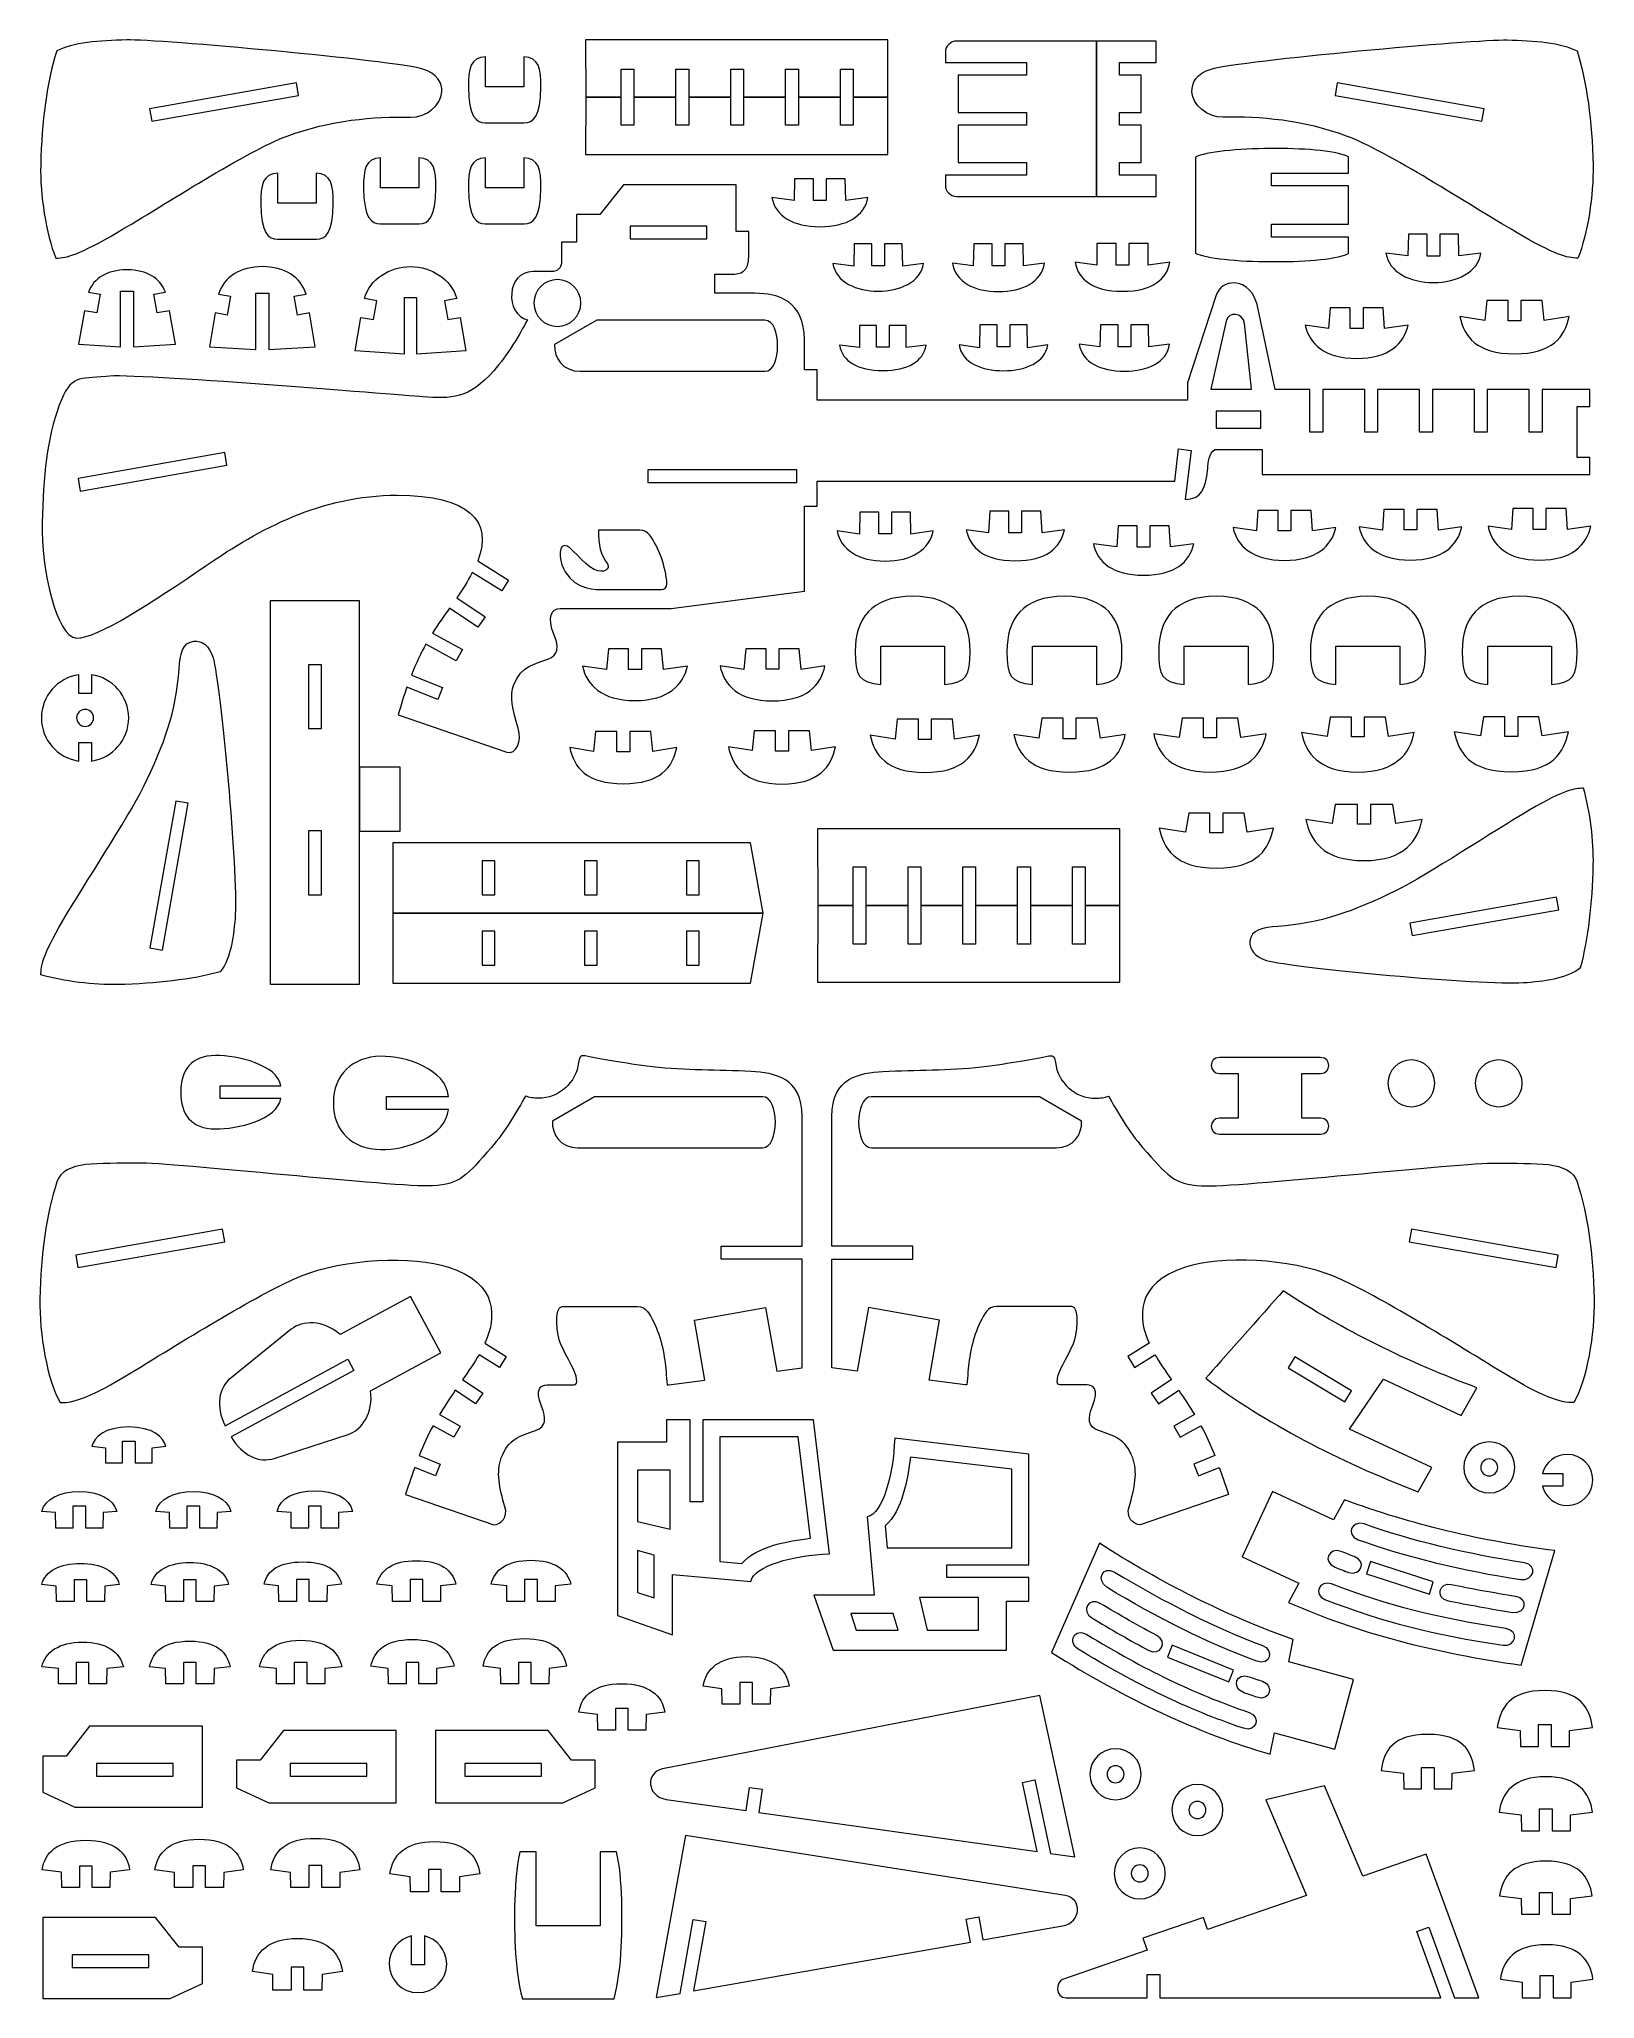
# Model space of a CAD drawing. Header units: millimetres. Extents: x -366 to 366, y -461 to 461.
import ezdxf

# ---------------------------------------------------------------- set-up
doc = ezdxf.new("R2010")
doc.units = ezdxf.units.MM
doc.header["$MEASUREMENT"] = 0
doc.layers.add('layer 1', color=7, linetype='Continuous')

msp = doc.modelspace()

# ---------------------------------------------------------------- linework, layer by layer
at = {"layer": 'layer 1', "lineweight": 9}
for points, knots in [([(-358.0652, 358.1788), (-362.677, 369.5806), (-365.4906, 387.9744), (-365.1882, 401.888), (-365.1882, 401.888), (-364.7326, 422.843), (-362.3038, 440.7006), (-357.6462, 455.6936), (-357.6462, 455.6936), (-350.2076, 459.5672), (-337.5266, 460.5196), (-324.7062, 460.823), (-324.7062, 460.823), (-310.0654, 461.1688), (-199.407, 451.1852), (-185.439, 447.1212), (-185.439, 447.1212), (-178.7286, 445.1738), (-176.1906, 440.5312), (-176.487, 436.3544), (-176.487, 436.3544), (-176.921, 430.2514), (-183.441, 424.2682), (-191.1688, 424.4798), (-191.1688, 424.4798), (-208.2546, 424.9384), (-229.0594, 423.0264), (-249.2404, 415.5898), (-249.2404, 415.5898), (-268.1436, 408.619), (-307.099, 383.1414), (-328.7272, 370.4908), (-328.7272, 370.4908), (-347.5172, 359.4982), (-352.7526, 358.2282), (-358.0652, 358.1788)], [0, 0, 0, 0, 0.1, 0.1, 0.1, 0.1, 0.2, 0.2, 0.2, 0.2, 0.3, 0.3, 0.3, 0.3, 0.4, 0.4, 0.4, 0.4, 0.5, 0.5, 0.5, 0.5, 0.6, 0.6, 0.6, 0.6, 0.7, 0.7, 0.7, 0.7, 0.8, 0.8, 0.8, 0.8, 1, 1, 1, 1]), ([(358.0864, 358.1788), (362.6936, 369.5806), (365.5088, 387.9744), (365.2054, 401.888), (365.2054, 401.888), (364.7538, 422.843), (362.3196, 440.7006), (357.663, 455.6936), (357.663, 455.6936), (350.2264, 459.5672), (337.5462, 460.5196), (324.7256, 460.823), (324.7256, 460.823), (310.0846, 461.1688), (199.426, 451.1852), (185.4588, 447.1212), (185.4588, 447.1212), (178.7476, 445.1738), (176.2096, 440.5312), (176.5066, 436.3544), (176.5066, 436.3544), (176.9398, 430.2514), (183.4606, 424.2682), (191.1886, 424.4798), (191.1886, 424.4798), (208.2744, 424.9384), (229.0784, 423.0264), (249.2594, 415.5898), (249.2594, 415.5898), (268.1626, 408.619), (307.1184, 383.1414), (328.7466, 370.4908), (328.7466, 370.4908), (347.5382, 359.4982), (352.7736, 358.2282), (358.0864, 358.1788)], [0, 0, 0, 0, 0.1, 0.1, 0.1, 0.1, 0.2, 0.2, 0.2, 0.2, 0.3, 0.3, 0.3, 0.3, 0.4, 0.4, 0.4, 0.4, 0.5, 0.5, 0.5, 0.5, 0.6, 0.6, 0.6, 0.6, 0.7, 0.7, 0.7, 0.7, 0.8, 0.8, 0.8, 0.8, 1, 1, 1, 1]), ([(-155.865, 438.7532), (-155.865, 438.7532), (-137.836, 438.7532), (-137.836, 438.7532), (-137.836, 438.7532), (-137.836, 438.7532), (-137.836, 452.935), (-137.836, 452.935), (-137.836, 452.935), (-130.705, 452.7868), (-129.7454, 447.1424), (-129.8272, 438.584), (-129.8272, 438.584), (-129.9598, 424.7056), (-133.3832, 421.827), (-137.668, 421.8834), (-137.668, 421.8834), (-137.668, 421.8834), (-156.0336, 421.8834), (-156.0336, 421.8834), (-156.0336, 421.8834), (-160.3184, 421.827), (-163.7412, 424.7056), (-163.8744, 438.584), (-163.8744, 438.584), (-163.9564, 447.1424), (-162.9968, 452.7868), (-155.865, 452.935), (-155.865, 452.935), (-155.865, 452.935), (-155.865, 438.7532), (-155.865, 438.7532)], [0, 0, 0, 0, 0.11111111, 0.11111111, 0.11111111, 0.11111111, 0.22222222, 0.22222222, 0.22222222, 0.22222222, 0.33333333, 0.33333333, 0.33333333, 0.33333333, 0.44444444, 0.44444444, 0.44444444, 0.44444444, 0.55555556, 0.55555556, 0.55555556, 0.55555556, 0.66666667, 0.66666667, 0.66666667, 0.66666667, 0.77777778, 0.77777778, 0.77777778, 0.77777778, 1, 1, 1, 1]), ([(-108.813, 460.9288), (-108.813, 460.9288), (33.42, 460.9288), (33.42, 460.9288), (33.42, 460.9288), (33.42, 460.9288), (33.42, 433.885), (33.42, 433.885), (33.42, 433.885), (33.42, 433.885), (17.0942, 433.885), (17.0942, 433.885), (17.0942, 433.885), (17.0942, 433.885), (17.0942, 447.0364), (17.0942, 447.0364), (17.0942, 447.0364), (17.0942, 447.0364), (11.0842, 447.0364), (11.0842, 447.0364), (11.0842, 447.0364), (11.0842, 447.0364), (11.0842, 433.885), (11.0842, 433.885), (11.0842, 433.885), (11.0842, 433.885), (-8.6982, 433.885), (-8.6982, 433.885), (-8.6982, 433.885), (-8.6982, 433.885), (-8.6982, 447.0364), (-8.6982, 447.0364), (-8.6982, 447.0364), (-8.6982, 447.0364), (-14.708, 447.0364), (-14.708, 447.0364), (-14.708, 447.0364), (-14.708, 447.0364), (-14.708, 433.885), (-14.708, 433.885), (-14.708, 433.885), (-14.708, 433.885), (-34.4904, 433.885), (-34.4904, 433.885), (-34.4904, 433.885), (-34.4904, 433.885), (-34.4904, 447.0364), (-34.4904, 447.0364), (-34.4904, 447.0364), (-34.4904, 447.0364), (-40.5004, 447.0364), (-40.5004, 447.0364), (-40.5004, 447.0364), (-40.5004, 447.0364), (-40.5004, 433.885), (-40.5004, 433.885), (-40.5004, 433.885), (-40.5004, 433.885), (-60.2826, 433.885), (-60.2826, 433.885), (-60.2826, 433.885), (-60.2826, 433.885), (-60.2826, 447.0364), (-60.2826, 447.0364), (-60.2826, 447.0364), (-60.2826, 447.0364), (-66.2926, 447.0364), (-66.2926, 447.0364), (-66.2926, 447.0364), (-66.2926, 447.0364), (-66.2926, 433.885), (-66.2926, 433.885), (-66.2926, 433.885), (-66.2926, 433.885), (-86.075, 433.885), (-86.075, 433.885), (-86.075, 433.885), (-86.075, 433.885), (-86.0756, 447.0364), (-86.0756, 447.0364), (-86.0756, 447.0364), (-86.0756, 447.0364), (-92.0856, 447.0364), (-92.0856, 447.0364), (-92.0856, 447.0364), (-92.0856, 447.0364), (-92.0856, 433.885), (-92.0856, 433.885), (-92.0856, 433.885), (-92.0856, 433.885), (-108.7354, 433.885), (-108.7354, 433.885), (-108.7354, 433.885), (-108.7354, 433.885), (-108.813, 460.9288), (-108.813, 460.9288)], [0, 0, 0, 0, 0.04, 0.04, 0.04, 0.04, 0.08, 0.08, 0.08, 0.08, 0.12, 0.12, 0.12, 0.12, 0.16, 0.16, 0.16, 0.16, 0.2, 0.2, 0.2, 0.2, 0.24, 0.24, 0.24, 0.24, 0.28, 0.28, 0.28, 0.28, 0.32, 0.32, 0.32, 0.32, 0.36, 0.36, 0.36, 0.36, 0.4, 0.4, 0.4, 0.4, 0.44, 0.44, 0.44, 0.44, 0.48, 0.48, 0.48, 0.48, 0.52, 0.52, 0.52, 0.52, 0.56, 0.56, 0.56, 0.56, 0.6, 0.6, 0.6, 0.6, 0.64, 0.64, 0.64, 0.64, 0.68, 0.68, 0.68, 0.68, 0.72, 0.72, 0.72, 0.72, 0.76, 0.76, 0.76, 0.76, 0.8, 0.8, 0.8, 0.8, 0.84, 0.84, 0.84, 0.84, 0.88, 0.88, 0.88, 0.88, 0.92, 0.92, 0.92, 0.92, 1, 1, 1, 1]), ([(131.5754, 387.17), (131.5754, 387.17), (65.793, 387.17), (65.793, 387.17), (65.793, 387.17), (62.8594, 387.17), (60.459, 389.5548), (60.459, 392.4758), (60.459, 392.4758), (60.459, 392.4758), (60.459, 397.182), (60.459, 397.182), (60.459, 397.182), (60.459, 397.182), (98.638, 397.182), (98.638, 397.182), (98.638, 397.182), (98.638, 397.182), (98.638, 403.1932), (98.638, 403.1932), (98.638, 403.1932), (98.638, 403.1932), (66.469, 403.1932), (66.469, 403.1932), (66.469, 403.1932), (66.469, 403.1932), (66.469, 420.7192), (66.469, 420.7192), (66.469, 420.7192), (66.469, 420.7192), (98.638, 420.7192), (98.638, 420.7192), (98.638, 420.7192), (98.638, 420.7192), (98.638, 426.7306), (98.638, 426.7306), (98.638, 426.7306), (98.638, 426.7306), (66.469, 426.7306), (66.469, 426.7306), (66.469, 426.7306), (66.469, 426.7306), (66.469, 444.2636), (66.469, 444.2636), (66.469, 444.2636), (66.469, 444.2636), (98.638, 444.2636), (98.638, 444.2636), (98.638, 444.2636), (98.638, 444.2636), (98.638, 450.268), (98.638, 450.268), (98.638, 450.268), (98.638, 450.268), (60.459, 450.268), (60.459, 450.268), (60.459, 450.268), (60.459, 450.268), (60.459, 454.974), (60.459, 454.974), (60.459, 454.974), (60.459, 457.895), (62.8594, 460.2868), (65.793, 460.2868), (65.793, 460.2868), (65.793, 460.2868), (131.5754, 460.2868), (131.5754, 460.2868), (131.5754, 460.2868), (131.5754, 460.2868), (131.5754, 387.17), (131.5754, 387.17)], [0, 0, 0, 0, 0.05263158, 0.05263158, 0.05263158, 0.05263158, 0.10526316, 0.10526316, 0.10526316, 0.10526316, 0.15789474, 0.15789474, 0.15789474, 0.15789474, 0.21052632, 0.21052632, 0.21052632, 0.21052632, 0.26315789, 0.26315789, 0.26315789, 0.26315789, 0.31578947, 0.31578947, 0.31578947, 0.31578947, 0.36842105, 0.36842105, 0.36842105, 0.36842105, 0.42105263, 0.42105263, 0.42105263, 0.42105263, 0.47368421, 0.47368421, 0.47368421, 0.47368421, 0.52631579, 0.52631579, 0.52631579, 0.52631579, 0.57894737, 0.57894737, 0.57894737, 0.57894737, 0.63157895, 0.63157895, 0.63157895, 0.63157895, 0.68421053, 0.68421053, 0.68421053, 0.68421053, 0.73684211, 0.73684211, 0.73684211, 0.73684211, 0.78947368, 0.78947368, 0.78947368, 0.78947368, 0.84210526, 0.84210526, 0.84210526, 0.84210526, 0.89473684, 0.89473684, 0.89473684, 0.89473684, 1, 1, 1, 1]), ([(131.5754, 460.2868), (131.5754, 460.2868), (159.6214, 460.2868), (159.6214, 460.2868), (159.6214, 460.2868), (159.6214, 460.2868), (159.6214, 450.268), (159.6214, 450.268), (159.6214, 450.268), (159.6214, 450.268), (142.477, 450.268), (142.477, 450.268), (142.477, 450.268), (142.477, 450.268), (142.477, 444.2636), (142.477, 444.2636), (142.477, 444.2636), (142.477, 444.2636), (152.6102, 444.2636), (152.6102, 444.2636), (152.6102, 444.2636), (152.6102, 444.2636), (152.6102, 426.7306), (152.6102, 426.7306), (152.6102, 426.7306), (152.6102, 426.7306), (142.477, 426.7306), (142.477, 426.7306), (142.477, 426.7306), (142.477, 426.7306), (142.477, 420.7192), (142.477, 420.7192), (142.477, 420.7192), (142.477, 420.7192), (152.6102, 420.7192), (152.6102, 420.7192), (152.6102, 420.7192), (152.6102, 420.7192), (152.6102, 403.1932), (152.6102, 403.1932), (152.6102, 403.1932), (152.6102, 403.1932), (142.477, 403.1932), (142.477, 403.1932), (142.477, 403.1932), (142.477, 403.1932), (142.477, 397.182), (142.477, 397.182), (142.477, 397.182), (142.477, 397.182), (159.6214, 397.182), (159.6214, 397.182), (159.6214, 397.182), (159.6214, 397.182), (159.6214, 387.17), (159.6214, 387.17), (159.6214, 387.17), (159.6214, 387.17), (131.5754, 387.17), (131.5754, 387.17), (131.5754, 387.17), (131.5754, 387.17), (131.5754, 460.2868), (131.5754, 460.2868)], [0, 0, 0, 0, 0.05882353, 0.05882353, 0.05882353, 0.05882353, 0.11764706, 0.11764706, 0.11764706, 0.11764706, 0.17647059, 0.17647059, 0.17647059, 0.17647059, 0.23529412, 0.23529412, 0.23529412, 0.23529412, 0.29411765, 0.29411765, 0.29411765, 0.29411765, 0.35294118, 0.35294118, 0.35294118, 0.35294118, 0.41176471, 0.41176471, 0.41176471, 0.41176471, 0.47058824, 0.47058824, 0.47058824, 0.47058824, 0.52941176, 0.52941176, 0.52941176, 0.52941176, 0.58823529, 0.58823529, 0.58823529, 0.58823529, 0.64705882, 0.64705882, 0.64705882, 0.64705882, 0.70588235, 0.70588235, 0.70588235, 0.70588235, 0.76470588, 0.76470588, 0.76470588, 0.76470588, 0.82352941, 0.82352941, 0.82352941, 0.82352941, 0.88235294, 0.88235294, 0.88235294, 0.88235294, 1, 1, 1, 1]), ([(-313.9128, 428.4662), (-313.9128, 428.4662), (-244.863, 440.6442), (-244.863, 440.6442), (-244.863, 440.6442), (-244.863, 440.6442), (-243.8196, 434.7246), (-243.8196, 434.7246), (-243.8196, 434.7246), (-243.8196, 434.7246), (-312.8694, 422.5466), (-312.8694, 422.5466), (-312.8694, 422.5466), (-312.8694, 422.5466), (-313.9128, 428.4662), (-313.9128, 428.4662)], [0, 0, 0, 0, 0.2, 0.2, 0.2, 0.2, 0.4, 0.4, 0.4, 0.4, 0.6, 0.6, 0.6, 0.6, 1, 1, 1, 1]), ([(-108.7354, 433.885), (-108.7354, 433.885), (-92.0856, 433.885), (-92.0856, 433.885), (-92.0856, 433.885), (-92.0856, 433.885), (-92.0856, 420.7334), (-92.0856, 420.7334), (-92.0856, 420.7334), (-92.0856, 420.7334), (-86.0756, 420.7334), (-86.0756, 420.7334), (-86.0756, 420.7334), (-86.0756, 420.7334), (-86.075, 433.885), (-86.075, 433.885), (-86.075, 433.885), (-86.075, 433.885), (-66.2926, 433.885), (-66.2926, 433.885), (-66.2926, 433.885), (-66.2926, 433.885), (-66.2926, 420.7334), (-66.2926, 420.7334), (-66.2926, 420.7334), (-66.2926, 420.7334), (-60.2826, 420.7334), (-60.2826, 420.7334), (-60.2826, 420.7334), (-60.2826, 420.7334), (-60.2826, 433.885), (-60.2826, 433.885), (-60.2826, 433.885), (-60.2826, 433.885), (-40.5004, 433.885), (-40.5004, 433.885), (-40.5004, 433.885), (-40.5004, 433.885), (-40.5004, 420.7334), (-40.5004, 420.7334), (-40.5004, 420.7334), (-40.5004, 420.7334), (-34.4904, 420.7334), (-34.4904, 420.7334), (-34.4904, 420.7334), (-34.4904, 420.7334), (-34.4904, 433.885), (-34.4904, 433.885), (-34.4904, 433.885), (-34.4904, 433.885), (-14.708, 433.885), (-14.708, 433.885), (-14.708, 433.885), (-14.708, 433.885), (-14.708, 420.7334), (-14.708, 420.7334), (-14.708, 420.7334), (-14.708, 420.7334), (-8.6982, 420.7334), (-8.6982, 420.7334), (-8.6982, 420.7334), (-8.6982, 420.7334), (-8.6982, 433.885), (-8.6982, 433.885), (-8.6982, 433.885), (-8.6982, 433.885), (11.0842, 433.885), (11.0842, 433.885), (11.0842, 433.885), (11.0842, 433.885), (11.0842, 420.7334), (11.0842, 420.7334), (11.0842, 420.7334), (11.0842, 420.7334), (17.0942, 420.7334), (17.0942, 420.7334), (17.0942, 420.7334), (17.0942, 420.7334), (17.0942, 433.885), (17.0942, 433.885), (17.0942, 433.885), (17.0942, 433.885), (33.42, 433.885), (33.42, 433.885), (33.42, 433.885), (33.42, 433.885), (33.42, 406.841), (33.42, 406.841), (33.42, 406.841), (33.42, 406.841), (-108.813, 406.841), (-108.813, 406.841), (-108.813, 406.841), (-108.813, 406.841), (-108.7354, 433.885), (-108.7354, 433.885)], [0, 0, 0, 0, 0.04, 0.04, 0.04, 0.04, 0.08, 0.08, 0.08, 0.08, 0.12, 0.12, 0.12, 0.12, 0.16, 0.16, 0.16, 0.16, 0.2, 0.2, 0.2, 0.2, 0.24, 0.24, 0.24, 0.24, 0.28, 0.28, 0.28, 0.28, 0.32, 0.32, 0.32, 0.32, 0.36, 0.36, 0.36, 0.36, 0.4, 0.4, 0.4, 0.4, 0.44, 0.44, 0.44, 0.44, 0.48, 0.48, 0.48, 0.48, 0.52, 0.52, 0.52, 0.52, 0.56, 0.56, 0.56, 0.56, 0.6, 0.6, 0.6, 0.6, 0.64, 0.64, 0.64, 0.64, 0.68, 0.68, 0.68, 0.68, 0.72, 0.72, 0.72, 0.72, 0.76, 0.76, 0.76, 0.76, 0.8, 0.8, 0.8, 0.8, 0.84, 0.84, 0.84, 0.84, 0.88, 0.88, 0.88, 0.88, 0.92, 0.92, 0.92, 0.92, 1, 1, 1, 1]), ([(312.8884, 422.5466), (312.8884, 422.5466), (243.8386, 434.7246), (243.8386, 434.7246), (243.8386, 434.7246), (243.8386, 434.7246), (244.8828, 440.6442), (244.8828, 440.6442), (244.8828, 440.6442), (244.8828, 440.6442), (313.932, 428.4662), (313.932, 428.4662), (313.932, 428.4662), (313.932, 428.4662), (312.8884, 422.5466), (312.8884, 422.5466)], [0, 0, 0, 0, 0.2, 0.2, 0.2, 0.2, 0.4, 0.4, 0.4, 0.4, 0.6, 0.6, 0.6, 0.6, 1, 1, 1, 1]), ([(250.2266, 374.1032), (250.2266, 374.1032), (213.861, 374.1032), (213.861, 374.1032), (213.861, 374.1032), (213.861, 374.1032), (213.861, 368.0918), (213.861, 368.0918), (213.861, 368.0918), (213.861, 368.0918), (250.2266, 368.0918), (250.2266, 368.0918), (250.2266, 368.0918), (250.2266, 368.0918), (250.2266, 360.3308), (250.2266, 360.3308), (250.2266, 360.3308), (242.994, 357.191), (227.797, 356.4502), (213.616, 356.4996), (213.616, 356.4996), (198.0416, 356.556), (182.9992, 358.066), (178.109, 360.5212), (178.109, 360.5212), (178.109, 360.5212), (178.109, 405.705), (178.109, 405.705), (178.109, 405.705), (182.9992, 408.1604), (198.0416, 409.6702), (213.616, 409.7268), (213.616, 409.7268), (227.797, 409.7832), (242.994, 409.0424), (250.2266, 405.8956), (250.2266, 405.8956), (250.2266, 405.8956), (250.2266, 398.1414), (250.2266, 398.1414), (250.2266, 398.1414), (250.2266, 398.1414), (213.861, 398.1414), (213.861, 398.1414), (213.861, 398.1414), (213.861, 398.1414), (213.861, 392.1302), (213.861, 392.1302), (213.861, 392.1302), (213.861, 392.1302), (250.2266, 392.1302), (250.2266, 392.1302), (250.2266, 392.1302), (250.2266, 392.1302), (250.2266, 374.1032), (250.2266, 374.1032)], [0, 0, 0, 0, 0.06666667, 0.06666667, 0.06666667, 0.06666667, 0.13333333, 0.13333333, 0.13333333, 0.13333333, 0.2, 0.2, 0.2, 0.2, 0.26666667, 0.26666667, 0.26666667, 0.26666667, 0.33333333, 0.33333333, 0.33333333, 0.33333333, 0.4, 0.4, 0.4, 0.4, 0.46666667, 0.46666667, 0.46666667, 0.46666667, 0.53333333, 0.53333333, 0.53333333, 0.53333333, 0.6, 0.6, 0.6, 0.6, 0.66666667, 0.66666667, 0.66666667, 0.66666667, 0.73333333, 0.73333333, 0.73333333, 0.73333333, 0.8, 0.8, 0.8, 0.8, 0.86666667, 0.86666667, 0.86666667, 0.86666667, 1, 1, 1, 1]), ([(-253.5774, 383.988), (-253.5774, 383.988), (-235.5476, 383.988), (-235.5476, 383.988), (-235.5476, 383.988), (-235.5476, 383.988), (-235.5476, 398.1698), (-235.5476, 398.1698), (-235.5476, 398.1698), (-228.4166, 398.0216), (-227.4578, 392.3842), (-227.5396, 383.8258), (-227.5396, 383.8258), (-227.6722, 369.9474), (-231.0948, 367.0618), (-235.3804, 367.1252), (-235.3804, 367.1252), (-235.3804, 367.1252), (-253.7454, 367.1252), (-253.7454, 367.1252), (-253.7454, 367.1252), (-258.0308, 367.0618), (-261.4536, 369.9474), (-261.5862, 383.8258), (-261.5862, 383.8258), (-261.668, 392.3842), (-260.7092, 398.0216), (-253.5774, 398.1698), (-253.5774, 398.1698), (-253.5774, 398.1698), (-253.5774, 383.988), (-253.5774, 383.988)], [0, 0, 0, 0, 0.11111111, 0.11111111, 0.11111111, 0.11111111, 0.22222222, 0.22222222, 0.22222222, 0.22222222, 0.33333333, 0.33333333, 0.33333333, 0.33333333, 0.44444444, 0.44444444, 0.44444444, 0.44444444, 0.55555556, 0.55555556, 0.55555556, 0.55555556, 0.66666667, 0.66666667, 0.66666667, 0.66666667, 0.77777778, 0.77777778, 0.77777778, 0.77777778, 1, 1, 1, 1]), ([(-205.2582, 391.234), (-205.2582, 391.234), (-187.229, 391.234), (-187.229, 391.234), (-187.229, 391.234), (-187.229, 391.234), (-187.229, 405.4158), (-187.229, 405.4158), (-187.229, 405.4158), (-180.098, 405.2676), (-179.1384, 399.6302), (-179.2204, 391.0718), (-179.2204, 391.0718), (-179.353, 377.1936), (-182.7764, 374.3078), (-187.0612, 374.3714), (-187.0612, 374.3714), (-187.0612, 374.3714), (-205.426, 374.3714), (-205.426, 374.3714), (-205.426, 374.3714), (-209.7116, 374.3078), (-213.1342, 377.1936), (-213.267, 391.0718), (-213.267, 391.0718), (-213.3494, 399.6302), (-212.3898, 405.2676), (-205.2582, 405.4158), (-205.2582, 405.4158), (-205.2582, 405.4158), (-205.2582, 391.234), (-205.2582, 391.234)], [0, 0, 0, 0, 0.11111111, 0.11111111, 0.11111111, 0.11111111, 0.22222222, 0.22222222, 0.22222222, 0.22222222, 0.33333333, 0.33333333, 0.33333333, 0.33333333, 0.44444444, 0.44444444, 0.44444444, 0.44444444, 0.55555556, 0.55555556, 0.55555556, 0.55555556, 0.66666667, 0.66666667, 0.66666667, 0.66666667, 0.77777778, 0.77777778, 0.77777778, 0.77777778, 1, 1, 1, 1]), ([(-155.865, 391.234), (-155.865, 391.234), (-137.836, 391.234), (-137.836, 391.234), (-137.836, 391.234), (-137.836, 391.234), (-137.836, 405.4158), (-137.836, 405.4158), (-137.836, 405.4158), (-130.705, 405.2676), (-129.7454, 399.6302), (-129.8272, 391.0718), (-129.8272, 391.0718), (-129.9598, 377.1936), (-133.3832, 374.3078), (-137.668, 374.3714), (-137.668, 374.3714), (-137.668, 374.3714), (-156.0336, 374.3714), (-156.0336, 374.3714), (-156.0336, 374.3714), (-160.3184, 374.3078), (-163.7412, 377.1936), (-163.8744, 391.0718), (-163.8744, 391.0718), (-163.9564, 399.6302), (-162.9968, 405.2676), (-155.865, 405.4158), (-155.865, 405.4158), (-155.865, 405.4158), (-155.865, 391.234), (-155.865, 391.234)], [0, 0, 0, 0, 0.11111111, 0.11111111, 0.11111111, 0.11111111, 0.22222222, 0.22222222, 0.22222222, 0.22222222, 0.33333333, 0.33333333, 0.33333333, 0.33333333, 0.44444444, 0.44444444, 0.44444444, 0.44444444, 0.55555556, 0.55555556, 0.55555556, 0.55555556, 0.66666667, 0.66666667, 0.66666667, 0.66666667, 0.77777778, 0.77777778, 0.77777778, 0.77777778, 1, 1, 1, 1]), ([(363.7378, 296.358), (363.7378, 296.358), (363.7378, 288.343), (363.7378, 288.343), (363.7378, 288.343), (363.7378, 288.343), (357.7266, 288.343), (357.7266, 288.343), (357.7266, 288.343), (357.7266, 288.343), (357.7266, 264.3046), (357.7266, 264.3046), (357.7266, 264.3046), (357.7266, 264.3046), (363.7378, 264.3046), (363.7378, 264.3046), (363.7378, 264.3046), (363.7378, 264.3046), (363.7378, 256.2896), (363.7378, 256.2896), (363.7378, 256.2896), (363.7378, 256.2896), (209.483, 256.2896), (209.483, 256.2896), (209.483, 256.2896), (209.483, 256.2896), (209.483, 268.164), (209.483, 268.164), (209.483, 268.164), (209.483, 268.164), (187.212, 268.164), (187.212, 268.164), (187.212, 268.164), (184.4328, 266.2238), (184.126, 262.1174), (183.889, 259.1258), (183.889, 259.1258), (183.0916, 249.0788), (180.6124, 244.9584), (173.357, 244.6274), (173.357, 244.6274), (173.357, 244.6274), (176.1884, 267.6914), (176.1884, 267.6914), (176.1884, 267.6914), (176.1884, 267.6914), (170.223, 268.425), (170.223, 268.425), (170.223, 268.425), (170.223, 268.425), (168.3646, 253.2838), (168.3646, 253.2838), (168.3646, 253.2838), (168.3646, 253.2838), (0.1396, 253.2838), (0.1396, 253.2838), (0.1396, 253.2838), (0.1396, 253.2838), (0.1396, 241.4636), (0.1396, 241.4636), (0.1396, 241.4636), (0.1396, 241.4636), (-5.8702, 241.4636), (-5.8702, 241.4636), (-5.8702, 241.4636), (-5.8702, 241.4636), (-5.8702, 201.398), (-5.8702, 201.398), (-5.8702, 201.398), (-5.8702, 201.398), (-68.6004, 193.385), (-68.6004, 193.385), (-68.6004, 193.385), (-68.6004, 193.385), (-120.8434, 193.385), (-120.8434, 193.385), (-120.8434, 193.385), (-124.6836, 193.385), (-127.125, 189.0352), (-123.6402, 180.7972), (-123.6402, 180.7972), (-121.2752, 175.2056), (-121.501, 171.4648), (-126.5732, 169.4702), (-126.5732, 169.4702), (-132.6374, 167.0854), (-138.9006, 166.4462), (-142.5504, 157.583), (-142.5504, 157.583), (-144.7758, 152.1784), (-143.1036, 145.7), (-140.4634, 136.978), (-140.4634, 136.978), (-138.6806, 131.0866), (-141.4238, 124.2292), (-145.844, 125.7428), (-145.844, 125.7428), (-145.844, 125.7428), (-196.9326, 143.2376), (-196.9326, 143.2376), (-196.9326, 143.2376), (-195.6344, 148.063), (-194.2818, 152.4162), (-192.8884, 156.3808), (-192.8884, 156.3808), (-192.8884, 156.3808), (-178.3976, 150.526), (-178.3976, 150.526), (-178.3976, 150.526), (-178.3976, 150.526), (-176.1462, 156.0992), (-176.1462, 156.0992), (-176.1462, 156.0992), (-176.1462, 156.0992), (-190.7836, 162.0124), (-190.7836, 162.0124), (-190.7836, 162.0124), (-188.5542, 167.6224), (-186.2434, 172.382), (-183.9024, 176.5886), (-183.9024, 176.5886), (-183.9024, 176.5886), (-169.6742, 168.7018), (-169.6742, 168.7018), (-169.6742, 168.7018), (-169.6742, 168.7018), (-166.7602, 173.9582), (-166.7602, 173.9582), (-166.7602, 173.9582), (-166.7602, 173.9582), (-180.8494, 181.7674), (-180.8494, 181.7674), (-180.8494, 181.7674), (-178.169, 186.0734), (-175.4816, 189.8346), (-172.8626, 193.4936), (-172.8626, 193.4936), (-172.8626, 193.4936), (-159.481, 184.4676), (-159.481, 184.4676), (-159.481, 184.4676), (-159.481, 184.4676), (-156.1204, 189.4502), (-156.1204, 189.4502), (-156.1204, 189.4502), (-156.1204, 189.4502), (-169.3856, 198.3972), (-169.3856, 198.3972), (-169.3856, 198.3972), (-166.8222, 202.086), (-164.3648, 205.8734), (-162.0922, 210.2132), (-162.0922, 210.2132), (-162.0922, 210.2132), (-148.262, 201.5708), (-148.262, 201.5708), (-148.262, 201.5708), (-148.262, 201.5708), (-145.0764, 206.6678), (-145.0764, 206.6678), (-145.0764, 206.6678), (-145.0764, 206.6678), (-159.5444, 215.708), (-159.5444, 215.708), (-159.5444, 215.708), (-152.2484, 234.5012), (-163.636, 246.6164), (-197.3954, 246.6164), (-197.3954, 246.6164), (-233.3484, 246.6164), (-262.0166, 230.8754), (-287.3946, 213.4864), (-287.3946, 213.4864), (-312.7732, 196.0972), (-338.6216, 179.1786), (-348.256, 179.4136), (-348.256, 179.4136), (-357.8904, 179.6486), (-364.94, 212.0758), (-364.47, 233.6948), (-364.47, 233.6948), (-364.0002, 255.3158), (-362.1202, 273.879), (-356.4804, 288.9144), (-356.4804, 288.9144), (-350.841, 303.9568), (-347.3158, 300.9018), (-334.3918, 302.5458), (-334.3918, 302.5458), (-321.468, 304.1898), (-198.8058, 293.8534), (-185.4116, 292.9078), (-185.4116, 292.9078), (-172.0172, 291.9694), (-163.7926, 291.7366), (-152.0438, 305.128), (-152.0438, 305.128), (-145.3846, 312.7198), (-139.7832, 322.273), (-136.1794, 329.124), (-136.1794, 329.124), (-146.877, 331.8474), (-146.0388, 351.857), (-133.6562, 351.857), (-133.6562, 351.857), (-133.6562, 351.857), (-125.081, 351.857), (-125.081, 351.857), (-125.081, 351.857), (-121.7232, 351.857), (-120.0728, 353.4868), (-120.0728, 356.8454), (-120.0728, 356.8454), (-120.0728, 356.8454), (-120.0728, 365.6648), (-120.0728, 365.6648), (-120.0728, 365.6648), (-120.0728, 365.6648), (-113.061, 365.6648), (-113.061, 365.6648), (-113.061, 365.6648), (-113.061, 365.6648), (-113.061, 378.6894), (-113.061, 378.6894), (-113.061, 378.6894), (-113.061, 378.6894), (-102.0432, 378.6894), (-102.0432, 378.6894), (-102.0432, 378.6894), (-102.0432, 378.6894), (-91.0252, 392.7088), (-91.0252, 392.7088), (-91.0252, 392.7088), (-72.9962, 392.7088), (-55.9676, 392.7088), (-37.9378, 392.7088), (-37.9378, 392.7088), (-37.9378, 392.7088), (-37.9378, 370.6742), (-37.9378, 370.6742), (-37.9378, 370.6742), (-37.9378, 370.6742), (-31.9278, 370.6742), (-31.9278, 370.6742), (-31.9278, 370.6742), (-31.9278, 370.6742), (-31.9278, 359.5618), (-31.9278, 359.5618), (-31.9278, 359.5618), (-31.9278, 351.2644), (-35.819, 350.6434), (-40.3374, 350.6434), (-40.3374, 350.6434), (-40.3374, 350.6434), (-47.9546, 350.6434), (-47.9546, 350.6434), (-47.9546, 350.6434), (-47.9546, 350.6434), (-47.9546, 341.6264), (-47.9546, 341.6264), (-47.9546, 341.6264), (-47.9546, 341.6264), (-29.1282, 341.6264), (-29.1282, 341.6264), (-29.1282, 341.6264), (-17.962, 341.6264), (-5.8702, 338.007), (-5.8702, 319.6696), (-5.8702, 319.6696), (-5.8702, 319.6696), (-5.8702, 305.5726), (-5.8702, 305.5726), (-5.8702, 305.5726), (-5.8702, 305.5726), (0.1396, 305.5726), (0.1396, 305.5726), (0.1396, 305.5726), (0.1396, 305.5726), (0.1396, 291.3486), (0.1396, 291.3486), (0.1396, 291.3486), (0.1396, 291.3486), (174.4252, 291.3486), (174.4252, 291.3486), (174.4252, 291.3486), (174.4252, 291.3486), (174.4252, 299.4484), (174.4252, 299.4484), (174.4252, 299.4484), (174.4252, 299.4484), (187.742, 340.2084), (187.742, 340.2084), (187.742, 340.2084), (189.2624, 344.858), (192.5778, 346.4666), (196.3152, 346.4948), (196.3152, 346.4948), (202.0562, 346.5512), (206.0872, 341.1184), (207.1002, 336.3348), (207.1002, 336.3348), (207.1002, 336.3348), (215.5704, 296.358), (215.5704, 296.358), (215.5704, 296.358), (215.5704, 296.358), (232.0198, 296.358), (232.0198, 296.358), (232.0198, 296.358), (232.0198, 296.358), (232.0198, 276.2074), (232.0198, 276.2074), (232.0198, 276.2074), (232.0198, 276.2074), (238.0298, 276.2074), (238.0298, 276.2074), (238.0298, 276.2074), (238.0298, 276.2074), (238.0298, 296.358), (238.0298, 296.358), (238.0298, 296.358), (238.0298, 296.358), (257.812, 296.358), (257.812, 296.358), (257.812, 296.358), (257.812, 296.358), (257.812, 276.2074), (257.812, 276.2074), (257.812, 276.2074), (257.812, 276.2074), (263.822, 276.2074), (263.822, 276.2074), (263.822, 276.2074), (263.822, 276.2074), (263.822, 296.358), (263.822, 296.358), (263.822, 296.358), (263.822, 296.358), (283.6044, 296.358), (283.6044, 296.358), (283.6044, 296.358), (283.6044, 296.358), (283.6044, 276.2074), (283.6044, 276.2074), (283.6044, 276.2074), (283.6044, 276.2074), (289.6142, 276.2074), (289.6142, 276.2074), (289.6142, 276.2074), (289.6142, 276.2074), (289.6142, 296.358), (289.6142, 296.358), (289.6142, 296.358), (289.6142, 296.358), (309.3966, 296.358), (309.3966, 296.358), (309.3966, 296.358), (309.3966, 296.358), (309.3966, 276.2074), (309.3966, 276.2074), (309.3966, 276.2074), (309.3966, 276.2074), (315.4066, 276.2074), (315.4066, 276.2074), (315.4066, 276.2074), (315.4066, 276.2074), (315.4066, 296.358), (315.4066, 296.358), (315.4066, 296.358), (315.4066, 296.358), (335.1896, 296.358), (335.1896, 296.358), (335.1896, 296.358), (335.1896, 296.358), (335.1896, 276.2074), (335.1896, 276.2074), (335.1896, 276.2074), (335.1896, 276.2074), (341.2024, 276.2074), (341.2024, 276.2074), (341.2024, 276.2074), (341.2024, 276.2074), (341.2024, 296.358), (341.2024, 296.358), (341.2024, 296.358), (341.2024, 296.358), (363.7378, 296.358), (363.7378, 296.358)], [0, 0, 0, 0, 0.01020408, 0.01020408, 0.01020408, 0.01020408, 0.02040816, 0.02040816, 0.02040816, 0.02040816, 0.03061224, 0.03061224, 0.03061224, 0.03061224, 0.04081633, 0.04081633, 0.04081633, 0.04081633, 0.05102041, 0.05102041, 0.05102041, 0.05102041, 0.06122449, 0.06122449, 0.06122449, 0.06122449, 0.07142857, 0.07142857, 0.07142857, 0.07142857, 0.08163265, 0.08163265, 0.08163265, 0.08163265, 0.09183673, 0.09183673, 0.09183673, 0.09183673, 0.10204082, 0.10204082, 0.10204082, 0.10204082, 0.1122449, 0.1122449, 0.1122449, 0.1122449, 0.12244898, 0.12244898, 0.12244898, 0.12244898, 0.13265306, 0.13265306, 0.13265306, 0.13265306, 0.14285714, 0.14285714, 0.14285714, 0.14285714, 0.15306122, 0.15306122, 0.15306122, 0.15306122, 0.16326531, 0.16326531, 0.16326531, 0.16326531, 0.17346939, 0.17346939, 0.17346939, 0.17346939, 0.18367347, 0.18367347, 0.18367347, 0.18367347, 0.19387755, 0.19387755, 0.19387755, 0.19387755, 0.20408163, 0.20408163, 0.20408163, 0.20408163, 0.21428571, 0.21428571, 0.21428571, 0.21428571, 0.2244898, 0.2244898, 0.2244898, 0.2244898, 0.23469388, 0.23469388, 0.23469388, 0.23469388, 0.24489796, 0.24489796, 0.24489796, 0.24489796, 0.25510204, 0.25510204, 0.25510204, 0.25510204, 0.26530612, 0.26530612, 0.26530612, 0.26530612, 0.2755102, 0.2755102, 0.2755102, 0.2755102, 0.28571429, 0.28571429, 0.28571429, 0.28571429, 0.29591837, 0.29591837, 0.29591837, 0.29591837, 0.30612245, 0.30612245, 0.30612245, 0.30612245, 0.31632653, 0.31632653, 0.31632653, 0.31632653, 0.32653061, 0.32653061, 0.32653061, 0.32653061, 0.33673469, 0.33673469, 0.33673469, 0.33673469, 0.34693878, 0.34693878, 0.34693878, 0.34693878, 0.35714286, 0.35714286, 0.35714286, 0.35714286, 0.36734694, 0.36734694, 0.36734694, 0.36734694, 0.37755102, 0.37755102, 0.37755102, 0.37755102, 0.3877551, 0.3877551, 0.3877551, 0.3877551, 0.39795918, 0.39795918, 0.39795918, 0.39795918, 0.40816327, 0.40816327, 0.40816327, 0.40816327, 0.41836735, 0.41836735, 0.41836735, 0.41836735, 0.42857143, 0.42857143, 0.42857143, 0.42857143, 0.43877551, 0.43877551, 0.43877551, 0.43877551, 0.44897959, 0.44897959, 0.44897959, 0.44897959, 0.45918367, 0.45918367, 0.45918367, 0.45918367, 0.46938776, 0.46938776, 0.46938776, 0.46938776, 0.47959184, 0.47959184, 0.47959184, 0.47959184, 0.48979592, 0.48979592, 0.48979592, 0.48979592, 0.5, 0.5, 0.5, 0.5, 0.51020408, 0.51020408, 0.51020408, 0.51020408, 0.52040816, 0.52040816, 0.52040816, 0.52040816, 0.53061224, 0.53061224, 0.53061224, 0.53061224, 0.54081633, 0.54081633, 0.54081633, 0.54081633, 0.55102041, 0.55102041, 0.55102041, 0.55102041, 0.56122449, 0.56122449, 0.56122449, 0.56122449, 0.57142857, 0.57142857, 0.57142857, 0.57142857, 0.58163265, 0.58163265, 0.58163265, 0.58163265, 0.59183673, 0.59183673, 0.59183673, 0.59183673, 0.60204082, 0.60204082, 0.60204082, 0.60204082, 0.6122449, 0.6122449, 0.6122449, 0.6122449, 0.62244898, 0.62244898, 0.62244898, 0.62244898, 0.63265306, 0.63265306, 0.63265306, 0.63265306, 0.64285714, 0.64285714, 0.64285714, 0.64285714, 0.65306122, 0.65306122, 0.65306122, 0.65306122, 0.66326531, 0.66326531, 0.66326531, 0.66326531, 0.67346939, 0.67346939, 0.67346939, 0.67346939, 0.68367347, 0.68367347, 0.68367347, 0.68367347, 0.69387755, 0.69387755, 0.69387755, 0.69387755, 0.70408163, 0.70408163, 0.70408163, 0.70408163, 0.71428571, 0.71428571, 0.71428571, 0.71428571, 0.7244898, 0.7244898, 0.7244898, 0.7244898, 0.73469388, 0.73469388, 0.73469388, 0.73469388, 0.74489796, 0.74489796, 0.74489796, 0.74489796, 0.75510204, 0.75510204, 0.75510204, 0.75510204, 0.76530612, 0.76530612, 0.76530612, 0.76530612, 0.7755102, 0.7755102, 0.7755102, 0.7755102, 0.78571429, 0.78571429, 0.78571429, 0.78571429, 0.79591837, 0.79591837, 0.79591837, 0.79591837, 0.80612245, 0.80612245, 0.80612245, 0.80612245, 0.81632653, 0.81632653, 0.81632653, 0.81632653, 0.82653061, 0.82653061, 0.82653061, 0.82653061, 0.83673469, 0.83673469, 0.83673469, 0.83673469, 0.84693878, 0.84693878, 0.84693878, 0.84693878, 0.85714286, 0.85714286, 0.85714286, 0.85714286, 0.86734694, 0.86734694, 0.86734694, 0.86734694, 0.87755102, 0.87755102, 0.87755102, 0.87755102, 0.8877551, 0.8877551, 0.8877551, 0.8877551, 0.89795918, 0.89795918, 0.89795918, 0.89795918, 0.90816327, 0.90816327, 0.90816327, 0.90816327, 0.91836735, 0.91836735, 0.91836735, 0.91836735, 0.92857143, 0.92857143, 0.92857143, 0.92857143, 0.93877551, 0.93877551, 0.93877551, 0.93877551, 0.94897959, 0.94897959, 0.94897959, 0.94897959, 0.95918367, 0.95918367, 0.95918367, 0.95918367, 0.96938776, 0.96938776, 0.96938776, 0.96938776, 0.97959184, 0.97959184, 0.97959184, 0.97959184, 1, 1, 1, 1]), ([(4.4662, 395.531), (4.4662, 395.531), (13.3576, 395.531), (13.3576, 395.531), (13.3576, 395.531), (13.3576, 395.531), (13.5706, 385.2086), (13.5706, 385.2086), (13.5706, 385.2086), (13.5706, 385.2086), (24.0692, 386.7256), (24.0692, 386.7256), (24.0692, 386.7256), (22.4246, 377.9414), (14.0688, 372.9532), (1.4612, 372.9532), (1.4612, 372.9532), (-11.1472, 372.9532), (-19.503, 377.9414), (-21.147, 386.7256), (-21.147, 386.7256), (-21.147, 386.7256), (-10.649, 385.2086), (-10.649, 385.2086), (-10.649, 385.2086), (-10.649, 385.2086), (-10.4352, 395.531), (-10.4352, 395.531), (-10.4352, 395.531), (-10.4352, 395.531), (-1.5438, 395.531), (-1.5438, 395.531), (-1.5438, 395.531), (-1.5438, 395.531), (-1.5438, 385.2298), (-1.5438, 385.2298), (-1.5438, 385.2298), (-1.5438, 385.2298), (4.4662, 385.2298), (4.4662, 385.2298), (4.4662, 385.2298), (4.4662, 385.2298), (4.4662, 395.531), (4.4662, 395.531)], [0, 0, 0, 0, 0.08333333, 0.08333333, 0.08333333, 0.08333333, 0.16666667, 0.16666667, 0.16666667, 0.16666667, 0.25, 0.25, 0.25, 0.25, 0.33333333, 0.33333333, 0.33333333, 0.33333333, 0.41666667, 0.41666667, 0.41666667, 0.41666667, 0.5, 0.5, 0.5, 0.5, 0.58333333, 0.58333333, 0.58333333, 0.58333333, 0.66666667, 0.66666667, 0.66666667, 0.66666667, 0.75, 0.75, 0.75, 0.75, 0.83333333, 0.83333333, 0.83333333, 0.83333333, 1, 1, 1, 1]), ([(-87.8064, 373.186), (-87.8064, 373.186), (-51.7468, 373.186), (-51.7468, 373.186), (-51.7468, 373.186), (-51.7468, 373.186), (-51.7468, 367.1746), (-51.7468, 367.1746), (-51.7468, 367.1746), (-51.7468, 367.1746), (-87.8064, 367.1746), (-87.8064, 367.1746), (-87.8064, 367.1746), (-87.8064, 367.1746), (-87.8064, 373.186), (-87.8064, 373.186)], [0, 0, 0, 0, 0.2, 0.2, 0.2, 0.2, 0.4, 0.4, 0.4, 0.4, 0.6, 0.6, 0.6, 0.6, 1, 1, 1, 1]), ([(293.128, 369.4324), (293.128, 369.4324), (301.9206, 369.4324), (301.9206, 369.4324), (301.9206, 369.4324), (301.9206, 369.4324), (302.1344, 359.1878), (302.1344, 359.1878), (302.1344, 359.1878), (302.1344, 359.1878), (312.4602, 360.479), (312.4602, 360.479), (312.4602, 360.479), (311.2192, 351.6948), (301.143, 346.636), (290.123, 346.636), (290.123, 346.636), (279.1022, 346.636), (269.0268, 351.6948), (267.7852, 360.479), (267.7852, 360.479), (267.7852, 360.479), (278.1116, 359.1878), (278.1116, 359.1878), (278.1116, 359.1878), (278.1116, 359.1878), (278.3248, 369.4324), (278.3248, 369.4324), (278.3248, 369.4324), (278.3248, 369.4324), (287.118, 369.4324), (287.118, 369.4324), (287.118, 369.4324), (287.118, 369.4324), (287.118, 359.1242), (287.118, 359.1242), (287.118, 359.1242), (287.118, 359.1242), (293.128, 359.1242), (293.128, 359.1242), (293.128, 359.1242), (293.128, 359.1242), (293.128, 369.4324), (293.128, 369.4324)], [0, 0, 0, 0, 0.08333333, 0.08333333, 0.08333333, 0.08333333, 0.16666667, 0.16666667, 0.16666667, 0.16666667, 0.25, 0.25, 0.25, 0.25, 0.33333333, 0.33333333, 0.33333333, 0.33333333, 0.41666667, 0.41666667, 0.41666667, 0.41666667, 0.5, 0.5, 0.5, 0.5, 0.58333333, 0.58333333, 0.58333333, 0.58333333, 0.66666667, 0.66666667, 0.66666667, 0.66666667, 0.75, 0.75, 0.75, 0.75, 0.83333333, 0.83333333, 0.83333333, 0.83333333, 1, 1, 1, 1]), ([(31.8896, 364.8816), (31.8896, 364.8816), (40.182, 364.8816), (40.182, 364.8816), (40.182, 364.8816), (40.182, 364.8816), (40.3952, 354.3758), (40.3952, 354.3758), (40.3952, 354.3758), (40.3952, 354.3758), (50.2208, 355.667), (50.2208, 355.667), (50.2208, 355.667), (48.979, 346.8828), (38.9036, 342.586), (28.8848, 342.586), (28.8848, 342.586), (18.8658, 342.586), (8.7898, 346.8828), (7.5488, 355.667), (7.5488, 355.667), (7.5488, 355.667), (17.3736, 354.3758), (17.3736, 354.3758), (17.3736, 354.3758), (17.3736, 354.3758), (17.5874, 364.8816), (17.5874, 364.8816), (17.5874, 364.8816), (17.5874, 364.8816), (25.8798, 364.8816), (25.8798, 364.8816), (25.8798, 364.8816), (25.8798, 364.8816), (25.8798, 354.5734), (25.8798, 354.5734), (25.8798, 354.5734), (25.8798, 354.5734), (31.8896, 354.5734), (31.8896, 354.5734), (31.8896, 354.5734), (31.8896, 354.5734), (31.8896, 364.8816), (31.8896, 364.8816)], [0, 0, 0, 0, 0.08333333, 0.08333333, 0.08333333, 0.08333333, 0.16666667, 0.16666667, 0.16666667, 0.16666667, 0.25, 0.25, 0.25, 0.25, 0.33333333, 0.33333333, 0.33333333, 0.33333333, 0.41666667, 0.41666667, 0.41666667, 0.41666667, 0.5, 0.5, 0.5, 0.5, 0.58333333, 0.58333333, 0.58333333, 0.58333333, 0.66666667, 0.66666667, 0.66666667, 0.66666667, 0.75, 0.75, 0.75, 0.75, 0.83333333, 0.83333333, 0.83333333, 0.83333333, 1, 1, 1, 1]), ([(88.464, 364.8816), (88.464, 364.8816), (97.0844, 364.8816), (97.0844, 364.8816), (97.0844, 364.8816), (97.0844, 364.8816), (97.2974, 354.5522), (97.2974, 354.5522), (97.2974, 354.5522), (97.2974, 354.5522), (107.123, 355.8434), (107.123, 355.8434), (107.123, 355.8434), (105.8812, 347.0592), (96.8014, 342.4096), (85.459, 342.4096), (85.459, 342.4096), (74.1158, 342.4096), (65.036, 347.0592), (63.7942, 355.8434), (63.7942, 355.8434), (63.7942, 355.8434), (73.6198, 354.5522), (73.6198, 354.5522), (73.6198, 354.5522), (73.6198, 354.5522), (73.8336, 364.8816), (73.8336, 364.8816), (73.8336, 364.8816), (73.8336, 364.8816), (82.454, 364.8816), (82.454, 364.8816), (82.454, 364.8816), (82.454, 364.8816), (82.454, 354.5734), (82.454, 354.5734), (82.454, 354.5734), (82.454, 354.5734), (88.464, 354.5734), (88.464, 354.5734), (88.464, 354.5734), (88.464, 354.5734), (88.464, 364.8816), (88.464, 364.8816)], [0, 0, 0, 0, 0.08333333, 0.08333333, 0.08333333, 0.08333333, 0.16666667, 0.16666667, 0.16666667, 0.16666667, 0.25, 0.25, 0.25, 0.25, 0.33333333, 0.33333333, 0.33333333, 0.33333333, 0.41666667, 0.41666667, 0.41666667, 0.41666667, 0.5, 0.5, 0.5, 0.5, 0.58333333, 0.58333333, 0.58333333, 0.58333333, 0.66666667, 0.66666667, 0.66666667, 0.66666667, 0.75, 0.75, 0.75, 0.75, 0.83333333, 0.83333333, 0.83333333, 0.83333333, 1, 1, 1, 1]), ([(166.1598, 356.2244), (164.6992, 348.421), (158.1784, 342.5648), (143.8134, 342.5648), (143.8134, 342.5648), (129.4482, 342.5648), (122.9276, 348.421), (121.467, 356.2244), (121.467, 356.2244), (121.467, 356.2244), (131.7936, 354.8344), (131.7936, 354.8344), (131.7936, 354.8344), (131.7936, 354.8344), (131.7936, 365.0368), (131.7936, 365.0368), (131.7936, 365.0368), (131.7936, 365.0368), (140.8084, 365.0368), (140.8084, 365.0368), (140.8084, 365.0368), (140.8084, 365.0368), (140.8084, 354.8344), (140.8084, 354.8344), (140.8084, 354.8344), (140.8084, 354.8344), (146.8184, 354.8344), (146.8184, 354.8344), (146.8184, 354.8344), (146.8184, 354.8344), (146.8184, 365.0368), (146.8184, 365.0368), (146.8184, 365.0368), (146.8184, 365.0368), (155.8324, 365.0368), (155.8324, 365.0368), (155.8324, 365.0368), (155.8324, 365.0368), (155.8324, 354.8344), (155.8324, 354.8344), (155.8324, 354.8344), (155.8324, 354.8344), (166.1598, 356.2244), (166.1598, 356.2244)], [0, 0, 0, 0, 0.08333333, 0.08333333, 0.08333333, 0.08333333, 0.16666667, 0.16666667, 0.16666667, 0.16666667, 0.25, 0.25, 0.25, 0.25, 0.33333333, 0.33333333, 0.33333333, 0.33333333, 0.41666667, 0.41666667, 0.41666667, 0.41666667, 0.5, 0.5, 0.5, 0.5, 0.58333333, 0.58333333, 0.58333333, 0.58333333, 0.66666667, 0.66666667, 0.66666667, 0.66666667, 0.75, 0.75, 0.75, 0.75, 0.83333333, 0.83333333, 0.83333333, 0.83333333, 1, 1, 1, 1]), ([(-321.5786, 342.6848), (-321.5786, 342.6848), (-327.5884, 342.6848), (-327.5884, 342.6848), (-327.5884, 342.6848), (-327.5884, 342.6848), (-327.5884, 316.431), (-327.5884, 316.431), (-327.5884, 316.431), (-327.5884, 316.431), (-347.4548, 317.6164), (-347.4548, 317.6164), (-347.4548, 317.6164), (-347.4548, 317.6164), (-344.601, 333.3786), (-344.601, 333.3786), (-344.601, 333.3786), (-344.601, 333.3786), (-338.7804, 332.3554), (-338.7804, 332.3554), (-338.7804, 332.3554), (-338.7804, 332.3554), (-337.2152, 341.2314), (-337.2152, 341.2314), (-337.2152, 341.2314), (-337.2152, 341.2314), (-342.6616, 342.191), (-342.6616, 342.191), (-342.6616, 342.191), (-340.1168, 348.8232), (-334.1116, 352.6332), (-324.5836, 352.6332), (-324.5836, 352.6332), (-315.0552, 352.6332), (-309.05, 348.8232), (-306.505, 342.191), (-306.505, 342.191), (-306.505, 342.191), (-311.9522, 341.2314), (-311.9522, 341.2314), (-311.9522, 341.2314), (-311.9522, 341.2314), (-310.3866, 332.3554), (-310.3866, 332.3554), (-310.3866, 332.3554), (-310.3866, 332.3554), (-304.5662, 333.3786), (-304.5662, 333.3786), (-304.5662, 333.3786), (-304.5662, 333.3786), (-301.7122, 317.6164), (-301.7122, 317.6164), (-301.7122, 317.6164), (-301.7122, 317.6164), (-321.5786, 316.431), (-321.5786, 316.431), (-321.5786, 316.431), (-321.5786, 316.431), (-321.5786, 342.6848), (-321.5786, 342.6848)], [0, 0, 0, 0, 0.0625, 0.0625, 0.0625, 0.0625, 0.125, 0.125, 0.125, 0.125, 0.1875, 0.1875, 0.1875, 0.1875, 0.25, 0.25, 0.25, 0.25, 0.3125, 0.3125, 0.3125, 0.3125, 0.375, 0.375, 0.375, 0.375, 0.4375, 0.4375, 0.4375, 0.4375, 0.5, 0.5, 0.5, 0.5, 0.5625, 0.5625, 0.5625, 0.5625, 0.625, 0.625, 0.625, 0.625, 0.6875, 0.6875, 0.6875, 0.6875, 0.75, 0.75, 0.75, 0.75, 0.8125, 0.8125, 0.8125, 0.8125, 0.875, 0.875, 0.875, 0.875, 1, 1, 1, 1]), ([(-257.8898, 341.7324), (-257.8898, 341.7324), (-263.8996, 341.7324), (-263.8996, 341.7324), (-263.8996, 341.7324), (-263.8996, 341.7324), (-263.8996, 315.2104), (-263.8996, 315.2104), (-263.8996, 315.2104), (-263.8996, 315.2104), (-285.769, 316.4804), (-285.769, 316.4804), (-285.769, 316.4804), (-285.769, 316.4804), (-283.0986, 332.3554), (-283.0986, 332.3554), (-283.0986, 332.3554), (-283.0986, 332.3554), (-277.3962, 331.3536), (-277.3962, 331.3536), (-277.3962, 331.3536), (-277.3962, 331.3536), (-275.8306, 340.2294), (-275.8306, 340.2294), (-275.8306, 340.2294), (-275.8306, 340.2294), (-281.468, 341.2244), (-281.468, 341.2244), (-281.468, 341.2244), (-279.0318, 349.4088), (-271.1578, 354.1642), (-260.8948, 354.1642), (-260.8948, 354.1642), (-250.6324, 354.1642), (-242.7584, 349.4088), (-240.3222, 341.2244), (-240.3222, 341.2244), (-240.3222, 341.2244), (-245.9596, 340.2294), (-245.9596, 340.2294), (-245.9596, 340.2294), (-245.9596, 340.2294), (-244.3946, 331.3536), (-244.3946, 331.3536), (-244.3946, 331.3536), (-244.3946, 331.3536), (-238.6916, 332.3554), (-238.6916, 332.3554), (-238.6916, 332.3554), (-238.6916, 332.3554), (-236.0204, 316.4804), (-236.0204, 316.4804), (-236.0204, 316.4804), (-236.0204, 316.4804), (-257.8898, 315.2104), (-257.8898, 315.2104), (-257.8898, 315.2104), (-257.8898, 315.2104), (-257.8898, 341.7324), (-257.8898, 341.7324)], [0, 0, 0, 0, 0.0625, 0.0625, 0.0625, 0.0625, 0.125, 0.125, 0.125, 0.125, 0.1875, 0.1875, 0.1875, 0.1875, 0.25, 0.25, 0.25, 0.25, 0.3125, 0.3125, 0.3125, 0.3125, 0.375, 0.375, 0.375, 0.375, 0.4375, 0.4375, 0.4375, 0.4375, 0.5, 0.5, 0.5, 0.5, 0.5625, 0.5625, 0.5625, 0.5625, 0.625, 0.625, 0.625, 0.625, 0.6875, 0.6875, 0.6875, 0.6875, 0.75, 0.75, 0.75, 0.75, 0.8125, 0.8125, 0.8125, 0.8125, 0.875, 0.875, 0.875, 0.875, 1, 1, 1, 1]), ([(-191.166, 354.1642), (-200.95, 354.1642), (-210.4122, 348.2588), (-212.8894, 339.1148), (-212.8894, 339.1148), (-212.8894, 339.1148), (-207.1032, 338.0916), (-207.1032, 338.0916), (-207.1032, 338.0916), (-207.1032, 338.0916), (-208.6688, 329.2158), (-208.6688, 329.2158), (-208.6688, 329.2158), (-208.6688, 329.2158), (-214.5072, 330.2458), (-214.5072, 330.2458), (-214.5072, 330.2458), (-214.5072, 330.2458), (-217.2428, 314.4696), (-217.2428, 314.4696), (-217.2428, 314.4696), (-217.2428, 314.4696), (-194.171, 312.9104), (-194.171, 312.9104), (-194.171, 312.9104), (-194.171, 312.9104), (-194.171, 339.5168), (-194.171, 339.5168), (-194.171, 339.5168), (-194.171, 339.5168), (-188.1612, 339.5168), (-188.1612, 339.5168), (-188.1612, 339.5168), (-188.1612, 339.5168), (-188.1612, 312.9104), (-188.1612, 312.9104), (-188.1612, 312.9104), (-188.1612, 312.9104), (-165.0894, 314.4696), (-165.0894, 314.4696), (-165.0894, 314.4696), (-165.0894, 314.4696), (-167.8248, 330.2458), (-167.8248, 330.2458), (-167.8248, 330.2458), (-167.8248, 330.2458), (-173.664, 329.2158), (-173.664, 329.2158), (-173.664, 329.2158), (-173.664, 329.2158), (-175.229, 338.0916), (-175.229, 338.0916), (-175.229, 338.0916), (-175.229, 338.0916), (-169.4428, 339.1148), (-169.4428, 339.1148), (-169.4428, 339.1148), (-171.92, 348.2588), (-181.3822, 354.1642), (-191.166, 354.1642)], [0, 0, 0, 0, 0.0625, 0.0625, 0.0625, 0.0625, 0.125, 0.125, 0.125, 0.125, 0.1875, 0.1875, 0.1875, 0.1875, 0.25, 0.25, 0.25, 0.25, 0.3125, 0.3125, 0.3125, 0.3125, 0.375, 0.375, 0.375, 0.375, 0.4375, 0.4375, 0.4375, 0.4375, 0.5, 0.5, 0.5, 0.5, 0.5625, 0.5625, 0.5625, 0.5625, 0.625, 0.625, 0.625, 0.625, 0.6875, 0.6875, 0.6875, 0.6875, 0.75, 0.75, 0.75, 0.75, 0.8125, 0.8125, 0.8125, 0.8125, 0.875, 0.875, 0.875, 0.875, 1, 1, 1, 1]), ([(-122.064, 348.0824), (-115.98, 348.0824), (-111.046, 343.1504), (-111.046, 337.0686), (-111.046, 337.0686), (-111.046, 330.9868), (-115.98, 326.0478), (-122.064, 326.0478), (-122.064, 326.0478), (-128.148, 326.0478), (-133.082, 330.9868), (-133.082, 337.0686), (-133.082, 337.0686), (-133.082, 343.1504), (-128.148, 348.0824), (-122.064, 348.0824)], [0, 0, 0, 0, 0.2, 0.2, 0.2, 0.2, 0.4, 0.4, 0.4, 0.4, 0.6, 0.6, 0.6, 0.6, 1, 1, 1, 1]), ([(185.3396, 296.485), (185.3396, 296.485), (192.513, 328.5172), (192.513, 328.5172), (192.513, 328.5172), (193.5508, 333.1528), (200.5992, 332.7294), (201.1652, 327.4518), (201.1652, 327.4518), (201.1652, 327.4518), (204.4848, 296.485), (204.4848, 296.485), (204.4848, 296.485), (204.4848, 296.485), (185.3396, 296.485), (185.3396, 296.485)], [0, 0, 0, 0, 0.2, 0.2, 0.2, 0.2, 0.4, 0.4, 0.4, 0.4, 0.6, 0.6, 0.6, 0.6, 1, 1, 1, 1]), ([(256.9782, 334.7544), (256.9782, 334.7544), (266.494, 334.7544), (266.494, 334.7544), (266.494, 334.7544), (266.494, 334.7544), (267.155, 325.067), (267.155, 325.067), (267.155, 325.067), (267.155, 325.067), (278.1546, 326.5628), (278.1546, 326.5628), (278.1546, 326.5628), (276.2412, 317.8986), (269.1808, 310.9842), (253.9732, 310.9842), (253.9732, 310.9842), (238.7664, 310.9842), (231.7066, 317.8986), (229.7924, 326.5628), (229.7924, 326.5628), (229.7924, 326.5628), (240.792, 325.067), (240.792, 325.067), (240.792, 325.067), (240.792, 325.067), (241.453, 334.7544), (241.453, 334.7544), (241.453, 334.7544), (241.453, 334.7544), (250.9682, 334.7544), (250.9682, 334.7544), (250.9682, 334.7544), (250.9682, 334.7544), (250.9682, 325.0882), (250.9682, 325.0882), (250.9682, 325.0882), (250.9682, 325.0882), (256.9782, 325.0882), (256.9782, 325.0882), (256.9782, 325.0882), (256.9782, 325.0882), (256.9782, 334.7544), (256.9782, 334.7544)], [0, 0, 0, 0, 0.08333333, 0.08333333, 0.08333333, 0.08333333, 0.16666667, 0.16666667, 0.16666667, 0.16666667, 0.25, 0.25, 0.25, 0.25, 0.33333333, 0.33333333, 0.33333333, 0.33333333, 0.41666667, 0.41666667, 0.41666667, 0.41666667, 0.5, 0.5, 0.5, 0.5, 0.58333333, 0.58333333, 0.58333333, 0.58333333, 0.66666667, 0.66666667, 0.66666667, 0.66666667, 0.75, 0.75, 0.75, 0.75, 0.83333333, 0.83333333, 0.83333333, 0.83333333, 1, 1, 1, 1]), ([(331.2922, 338.1622), (331.2922, 338.1622), (341.3082, 338.1622), (341.3082, 338.1622), (341.3082, 338.1622), (341.3082, 338.1622), (342.2536, 328.863), (342.2536, 328.863), (342.2536, 328.863), (342.2536, 328.863), (353.973, 330.641), (353.973, 330.641), (353.973, 330.641), (352.0538, 321.2712), (346.0778, 313.1362), (328.2872, 313.1362), (328.2872, 313.1362), (310.4974, 313.1362), (304.517, 321.2712), (302.6036, 330.641), (302.6036, 330.641), (302.6036, 330.641), (314.3236, 328.863), (314.3236, 328.863), (314.3236, 328.863), (314.3236, 328.863), (315.2654, 338.1622), (315.2654, 338.1622), (315.2654, 338.1622), (315.2654, 338.1622), (325.2822, 338.1622), (325.2822, 338.1622), (325.2822, 338.1622), (325.2822, 338.1622), (325.2822, 328.5878), (325.2822, 328.5878), (325.2822, 328.5878), (325.2822, 328.5878), (331.2922, 328.5878), (331.2922, 328.5878), (331.2922, 328.5878), (331.2922, 328.5878), (331.2922, 338.1622), (331.2922, 338.1622)], [0, 0, 0, 0, 0.08333333, 0.08333333, 0.08333333, 0.08333333, 0.16666667, 0.16666667, 0.16666667, 0.16666667, 0.25, 0.25, 0.25, 0.25, 0.33333333, 0.33333333, 0.33333333, 0.33333333, 0.41666667, 0.41666667, 0.41666667, 0.41666667, 0.5, 0.5, 0.5, 0.5, 0.58333333, 0.58333333, 0.58333333, 0.58333333, 0.66666667, 0.66666667, 0.66666667, 0.66666667, 0.75, 0.75, 0.75, 0.75, 0.83333333, 0.83333333, 0.83333333, 0.83333333, 1, 1, 1, 1]), ([(-103.4726, 328.9476), (-103.4726, 328.9476), (-24.4342, 328.9476), (-24.4342, 328.9476), (-24.4342, 328.9476), (-16.4408, 328.9476), (-16.4422, 304.9094), (-24.4342, 304.9094), (-24.4342, 304.9094), (-24.4342, 304.9094), (-111.3614, 304.9094), (-111.3614, 304.9094), (-111.3614, 304.9094), (-119.6036, 304.9094), (-123.6006, 311.2806), (-123.3538, 317.4682), (-123.3538, 317.4682), (-123.3538, 317.4682), (-103.4726, 328.9476), (-103.4726, 328.9476)], [0, 0, 0, 0, 0.16666667, 0.16666667, 0.16666667, 0.16666667, 0.33333333, 0.33333333, 0.33333333, 0.33333333, 0.5, 0.5, 0.5, 0.5, 0.66666667, 0.66666667, 0.66666667, 0.66666667, 1, 1, 1, 1]), ([(34.0784, 326.4712), (34.0784, 326.4712), (42.0912, 326.4712), (42.0912, 326.4712), (42.0912, 326.4712), (42.0912, 326.4712), (42.0912, 316.0642), (42.0912, 316.0642), (42.0912, 316.0642), (42.0912, 316.0642), (51.5162, 317.2566), (51.5162, 317.2566), (51.5162, 317.2566), (50.0564, 309.4532), (42.9338, 305.3044), (31.0734, 305.3044), (31.0734, 305.3044), (19.2122, 305.3044), (12.0904, 309.4532), (10.6298, 317.2566), (10.6298, 317.2566), (10.6298, 317.2566), (20.0546, 316.0642), (20.0546, 316.0642), (20.0546, 316.0642), (20.0546, 316.0642), (20.0546, 326.4712), (20.0546, 326.4712), (20.0546, 326.4712), (20.0546, 326.4712), (28.0684, 326.4712), (28.0684, 326.4712), (28.0684, 326.4712), (28.0684, 326.4712), (28.0684, 316.2688), (28.0684, 316.2688), (28.0684, 316.2688), (28.0684, 316.2688), (34.0784, 316.2688), (34.0784, 316.2688), (34.0784, 316.2688), (34.0784, 316.2688), (34.0784, 326.4712), (34.0784, 326.4712)], [0, 0, 0, 0, 0.08333333, 0.08333333, 0.08333333, 0.08333333, 0.16666667, 0.16666667, 0.16666667, 0.16666667, 0.25, 0.25, 0.25, 0.25, 0.33333333, 0.33333333, 0.33333333, 0.33333333, 0.41666667, 0.41666667, 0.41666667, 0.41666667, 0.5, 0.5, 0.5, 0.5, 0.58333333, 0.58333333, 0.58333333, 0.58333333, 0.66666667, 0.66666667, 0.66666667, 0.66666667, 0.75, 0.75, 0.75, 0.75, 0.83333333, 0.83333333, 0.83333333, 0.83333333, 1, 1, 1, 1]), ([(90.8008, 326.7816), (90.8008, 326.7816), (98.8928, 326.7816), (98.8928, 326.7816), (98.8928, 326.7816), (98.8928, 326.7816), (99.1058, 316.036), (99.1058, 316.036), (99.1058, 316.036), (99.1058, 316.036), (108.6308, 317.3272), (108.6308, 317.3272), (108.6308, 317.3272), (107.389, 308.9452), (98.0538, 305.1846), (87.7958, 305.1846), (87.7958, 305.1846), (77.5378, 305.1846), (68.2024, 308.9452), (66.9608, 317.3272), (66.9608, 317.3272), (66.9608, 317.3272), (76.4858, 316.036), (76.4858, 316.036), (76.4858, 316.036), (76.4858, 316.036), (76.6988, 326.7816), (76.6988, 326.7816), (76.6988, 326.7816), (76.6988, 326.7816), (84.7908, 326.7816), (84.7908, 326.7816), (84.7908, 326.7816), (84.7908, 326.7816), (84.7908, 316.4734), (84.7908, 316.4734), (84.7908, 316.4734), (84.7908, 316.4734), (90.8008, 316.4734), (90.8008, 316.4734), (90.8008, 316.4734), (90.8008, 316.4734), (90.8008, 326.7816), (90.8008, 326.7816)], [0, 0, 0, 0, 0.08333333, 0.08333333, 0.08333333, 0.08333333, 0.16666667, 0.16666667, 0.16666667, 0.16666667, 0.25, 0.25, 0.25, 0.25, 0.33333333, 0.33333333, 0.33333333, 0.33333333, 0.41666667, 0.41666667, 0.41666667, 0.41666667, 0.5, 0.5, 0.5, 0.5, 0.58333333, 0.58333333, 0.58333333, 0.58333333, 0.66666667, 0.66666667, 0.66666667, 0.66666667, 0.75, 0.75, 0.75, 0.75, 0.83333333, 0.83333333, 0.83333333, 0.83333333, 1, 1, 1, 1]), ([(147.72, 326.7816), (147.72, 326.7816), (156.0124, 326.7816), (156.0124, 326.7816), (156.0124, 326.7816), (156.0124, 326.7816), (156.2254, 316.4382), (156.2254, 316.4382), (156.2254, 316.4382), (156.2254, 316.4382), (165.9508, 317.7294), (165.9508, 317.7294), (165.9508, 317.7294), (164.709, 308.9452), (155.7358, 304.987), (144.715, 304.987), (144.715, 304.987), (133.695, 304.987), (124.721, 308.9452), (123.4792, 317.7294), (123.4792, 317.7294), (123.4792, 317.7294), (133.2046, 316.4382), (133.2046, 316.4382), (133.2046, 316.4382), (133.2046, 316.4382), (133.4178, 326.7816), (133.4178, 326.7816), (133.4178, 326.7816), (133.4178, 326.7816), (141.71, 326.7816), (141.71, 326.7816), (141.71, 326.7816), (141.71, 326.7816), (141.71, 316.4734), (141.71, 316.4734), (141.71, 316.4734), (141.71, 316.4734), (147.72, 316.4734), (147.72, 316.4734), (147.72, 316.4734), (147.72, 316.4734), (147.72, 326.7816), (147.72, 326.7816)], [0, 0, 0, 0, 0.08333333, 0.08333333, 0.08333333, 0.08333333, 0.16666667, 0.16666667, 0.16666667, 0.16666667, 0.25, 0.25, 0.25, 0.25, 0.33333333, 0.33333333, 0.33333333, 0.33333333, 0.41666667, 0.41666667, 0.41666667, 0.41666667, 0.5, 0.5, 0.5, 0.5, 0.58333333, 0.58333333, 0.58333333, 0.58333333, 0.66666667, 0.66666667, 0.66666667, 0.66666667, 0.75, 0.75, 0.75, 0.75, 0.83333333, 0.83333333, 0.83333333, 0.83333333, 1, 1, 1, 1]), ([(187.9318, 286.1064), (187.9318, 286.1064), (208.9664, 286.1064), (208.9664, 286.1064), (208.9664, 286.1064), (208.9664, 286.1064), (208.9664, 278.0912), (208.9664, 278.0912), (208.9664, 278.0912), (208.9664, 278.0912), (187.9318, 278.0912), (187.9318, 278.0912), (187.9318, 278.0912), (187.9318, 278.0912), (187.9318, 286.1064), (187.9318, 286.1064)], [0, 0, 0, 0, 0.2, 0.2, 0.2, 0.2, 0.4, 0.4, 0.4, 0.4, 0.6, 0.6, 0.6, 0.6, 1, 1, 1, 1]), ([(-347.6166, 254.4692), (-347.6166, 254.4692), (-278.5668, 266.647), (-278.5668, 266.647), (-278.5668, 266.647), (-278.5668, 266.647), (-277.5232, 260.7274), (-277.5232, 260.7274), (-277.5232, 260.7274), (-277.5232, 260.7274), (-346.5728, 248.5496), (-346.5728, 248.5496), (-346.5728, 248.5496), (-346.5728, 248.5496), (-347.6166, 254.4692), (-347.6166, 254.4692)], [0, 0, 0, 0, 0.2, 0.2, 0.2, 0.2, 0.4, 0.4, 0.4, 0.4, 0.6, 0.6, 0.6, 0.6, 1, 1, 1, 1]), ([(-79.4802, 258.6038), (-79.4802, 258.6038), (-9.3656, 258.6038), (-9.3656, 258.6038), (-9.3656, 258.6038), (-9.3656, 258.6038), (-9.3656, 252.5924), (-9.3656, 252.5924), (-9.3656, 252.5924), (-9.3656, 252.5924), (-79.4802, 252.5924), (-79.4802, 252.5924), (-79.4802, 252.5924), (-79.4802, 252.5924), (-79.4802, 258.6038), (-79.4802, 258.6038)], [0, 0, 0, 0, 0.2, 0.2, 0.2, 0.2, 0.4, 0.4, 0.4, 0.4, 0.6, 0.6, 0.6, 0.6, 1, 1, 1, 1]), ([(282.2934, 239.9482), (282.2934, 239.9482), (291.8092, 239.9482), (291.8092, 239.9482), (291.8092, 239.9482), (291.8092, 239.9482), (292.4704, 230.232), (292.4704, 230.232), (292.4704, 230.232), (292.4704, 230.232), (303.4692, 231.737), (303.4692, 231.737), (303.4692, 231.737), (301.5558, 223.0472), (294.496, 216.1124), (279.2884, 216.1124), (279.2884, 216.1124), (264.0816, 216.1124), (257.0212, 223.0472), (255.1076, 231.737), (255.1076, 231.737), (255.1076, 231.737), (266.1066, 230.232), (266.1066, 230.232), (266.1066, 230.232), (266.1066, 230.232), (266.7678, 239.9482), (266.7678, 239.9482), (266.7678, 239.9482), (266.7678, 239.9482), (276.2836, 239.9482), (276.2836, 239.9482), (276.2836, 239.9482), (276.2836, 239.9482), (276.2836, 230.2574), (276.2836, 230.2574), (276.2836, 230.2574), (276.2836, 230.2574), (282.2934, 230.2574), (282.2934, 230.2574), (282.2934, 230.2574), (282.2934, 230.2574), (282.2934, 239.9482), (282.2934, 239.9482)], [0, 0, 0, 0, 0.08333333, 0.08333333, 0.08333333, 0.08333333, 0.16666667, 0.16666667, 0.16666667, 0.16666667, 0.25, 0.25, 0.25, 0.25, 0.33333333, 0.33333333, 0.33333333, 0.33333333, 0.41666667, 0.41666667, 0.41666667, 0.41666667, 0.5, 0.5, 0.5, 0.5, 0.58333333, 0.58333333, 0.58333333, 0.58333333, 0.66666667, 0.66666667, 0.66666667, 0.66666667, 0.75, 0.75, 0.75, 0.75, 0.83333333, 0.83333333, 0.83333333, 0.83333333, 1, 1, 1, 1]), ([(342.9734, 240.3892), (342.9734, 240.3892), (352.4912, 240.3892), (352.4912, 240.3892), (352.4912, 240.3892), (352.4912, 240.3892), (353.1546, 230.4838), (353.1546, 230.4838), (353.1546, 230.4838), (353.1546, 230.4838), (364.1542, 232.0178), (364.1542, 232.0178), (364.1542, 232.0178), (362.235, 223.1608), (355.1794, 216.0912), (339.9706, 216.0912), (339.9706, 216.0912), (324.763, 216.0912), (317.7024, 223.1608), (315.789, 232.0178), (315.789, 232.0178), (315.789, 232.0178), (326.7886, 230.4838), (326.7886, 230.4838), (326.7886, 230.4838), (326.7886, 230.4838), (327.4498, 240.3892), (327.4498, 240.3892), (327.4498, 240.3892), (327.4498, 240.3892), (336.9656, 240.3892), (336.9656, 240.3892), (336.9656, 240.3892), (336.9656, 240.3892), (336.9656, 230.51), (336.9656, 230.51), (336.9656, 230.51), (336.9656, 230.51), (342.9734, 230.51), (342.9734, 230.51), (342.9734, 230.51), (342.9734, 230.51), (342.9734, 240.3892), (342.9734, 240.3892)], [0, 0, 0, 0, 0.08333333, 0.08333333, 0.08333333, 0.08333333, 0.16666667, 0.16666667, 0.16666667, 0.16666667, 0.25, 0.25, 0.25, 0.25, 0.33333333, 0.33333333, 0.33333333, 0.33333333, 0.41666667, 0.41666667, 0.41666667, 0.41666667, 0.5, 0.5, 0.5, 0.5, 0.58333333, 0.58333333, 0.58333333, 0.58333333, 0.66666667, 0.66666667, 0.66666667, 0.66666667, 0.75, 0.75, 0.75, 0.75, 0.83333333, 0.83333333, 0.83333333, 0.83333333, 1, 1, 1, 1]), ([(35.1302, 238.6966), (35.1302, 238.6966), (44.0216, 238.6966), (44.0216, 238.6966), (44.0216, 238.6966), (44.0216, 238.6966), (44.2354, 228.3686), (44.2354, 228.3686), (44.2354, 228.3686), (44.2354, 228.3686), (54.7342, 229.8904), (54.7342, 229.8904), (54.7342, 229.8904), (53.0894, 221.1048), (44.7336, 215.6128), (32.126, 215.6128), (32.126, 215.6128), (19.5178, 215.6128), (11.1618, 221.1048), (9.5172, 229.8904), (9.5172, 229.8904), (9.5172, 229.8904), (20.0158, 228.3686), (20.0158, 228.3686), (20.0158, 228.3686), (20.0158, 228.3686), (20.2296, 238.6966), (20.2296, 238.6966), (20.2296, 238.6966), (20.2296, 238.6966), (29.121, 238.6966), (29.121, 238.6966), (29.121, 238.6966), (29.121, 238.6966), (29.121, 228.3904), (29.121, 228.3904), (29.121, 228.3904), (29.121, 228.3904), (35.1302, 228.3904), (35.1302, 228.3904), (35.1302, 228.3904), (35.1302, 228.3904), (35.1302, 238.6966), (35.1302, 238.6966)], [0, 0, 0, 0, 0.08333333, 0.08333333, 0.08333333, 0.08333333, 0.16666667, 0.16666667, 0.16666667, 0.16666667, 0.25, 0.25, 0.25, 0.25, 0.33333333, 0.33333333, 0.33333333, 0.33333333, 0.41666667, 0.41666667, 0.41666667, 0.41666667, 0.5, 0.5, 0.5, 0.5, 0.58333333, 0.58333333, 0.58333333, 0.58333333, 0.66666667, 0.66666667, 0.66666667, 0.66666667, 0.75, 0.75, 0.75, 0.75, 0.83333333, 0.83333333, 0.83333333, 0.83333333, 1, 1, 1, 1]), ([(96.3576, 239.074), (96.3576, 239.074), (105.3726, 239.074), (105.3726, 239.074), (105.3726, 239.074), (105.3726, 239.074), (105.9638, 228.8864), (105.9638, 228.8864), (105.9638, 228.8864), (105.9638, 228.8864), (116.4618, 230.3878), (116.4618, 230.3878), (116.4618, 230.3878), (114.5484, 221.7222), (108.0594, 215.804), (93.3528, 215.804), (93.3528, 215.804), (78.6462, 215.804), (72.1578, 221.7222), (70.2436, 230.3878), (70.2436, 230.3878), (70.2436, 230.3878), (80.7424, 228.8864), (80.7424, 228.8864), (80.7424, 228.8864), (80.7424, 228.8864), (81.3336, 239.074), (81.3336, 239.074), (81.3336, 239.074), (81.3336, 239.074), (90.3484, 239.074), (90.3484, 239.074), (90.3484, 239.074), (90.3484, 239.074), (90.3484, 228.9084), (90.3484, 228.9084), (90.3484, 228.9084), (90.3484, 228.9084), (96.3576, 228.9084), (96.3576, 228.9084), (96.3576, 228.9084), (96.3576, 228.9084), (96.3576, 239.074), (96.3576, 239.074)], [0, 0, 0, 0, 0.08333333, 0.08333333, 0.08333333, 0.08333333, 0.16666667, 0.16666667, 0.16666667, 0.16666667, 0.25, 0.25, 0.25, 0.25, 0.33333333, 0.33333333, 0.33333333, 0.33333333, 0.41666667, 0.41666667, 0.41666667, 0.41666667, 0.5, 0.5, 0.5, 0.5, 0.58333333, 0.58333333, 0.58333333, 0.58333333, 0.66666667, 0.66666667, 0.66666667, 0.66666667, 0.75, 0.75, 0.75, 0.75, 0.83333333, 0.83333333, 0.83333333, 0.83333333, 1, 1, 1, 1]), ([(156.7526, 232.2766), (156.7526, 232.2766), (165.7674, 232.2766), (165.7674, 232.2766), (165.7674, 232.2766), (165.7674, 232.2766), (166.358, 222.2972), (166.358, 222.2972), (166.358, 222.2972), (166.358, 222.2972), (177.3576, 223.798), (177.3576, 223.798), (177.3576, 223.798), (175.4442, 215.133), (168.4542, 209.0068), (153.7476, 209.0068), (153.7476, 209.0068), (139.0416, 209.0068), (132.0518, 215.133), (130.1382, 223.798), (130.1382, 223.798), (130.1382, 223.798), (141.1372, 222.2972), (141.1372, 222.2972), (141.1372, 222.2972), (141.1372, 222.2972), (141.7278, 232.2766), (141.7278, 232.2766), (141.7278, 232.2766), (141.7278, 232.2766), (150.7426, 232.2766), (150.7426, 232.2766), (150.7426, 232.2766), (150.7426, 232.2766), (150.7426, 222.111), (150.7426, 222.111), (150.7426, 222.111), (150.7426, 222.111), (156.7526, 222.111), (156.7526, 222.111), (156.7526, 222.111), (156.7526, 222.111), (156.7526, 232.2766), (156.7526, 232.2766)], [0, 0, 0, 0, 0.08333333, 0.08333333, 0.08333333, 0.08333333, 0.16666667, 0.16666667, 0.16666667, 0.16666667, 0.25, 0.25, 0.25, 0.25, 0.33333333, 0.33333333, 0.33333333, 0.33333333, 0.41666667, 0.41666667, 0.41666667, 0.41666667, 0.5, 0.5, 0.5, 0.5, 0.58333333, 0.58333333, 0.58333333, 0.58333333, 0.66666667, 0.66666667, 0.66666667, 0.66666667, 0.75, 0.75, 0.75, 0.75, 0.83333333, 0.83333333, 0.83333333, 0.83333333, 1, 1, 1, 1]), ([(223.019, 239.448), (223.019, 239.448), (232.5348, 239.448), (232.5348, 239.448), (232.5348, 239.448), (232.5348, 239.448), (233.196, 229.87), (233.196, 229.87), (233.196, 229.87), (233.196, 229.87), (244.1956, 231.353), (244.1956, 231.353), (244.1956, 231.353), (242.2814, 222.789), (235.2216, 215.953), (220.014, 215.953), (220.014, 215.953), (204.8072, 215.953), (197.7468, 222.789), (195.8332, 231.353), (195.8332, 231.353), (195.8332, 231.353), (206.8328, 229.87), (206.8328, 229.87), (206.8328, 229.87), (206.8328, 229.87), (207.4932, 239.448), (207.4932, 239.448), (207.4932, 239.448), (207.4932, 239.448), (217.0092, 239.448), (217.0092, 239.448), (217.0092, 239.448), (217.0092, 239.448), (217.0092, 229.8954), (217.0092, 229.8954), (217.0092, 229.8954), (217.0092, 229.8954), (223.019, 229.8954), (223.019, 229.8954), (223.019, 229.8954), (223.019, 229.8954), (223.019, 239.448), (223.019, 239.448)], [0, 0, 0, 0, 0.08333333, 0.08333333, 0.08333333, 0.08333333, 0.16666667, 0.16666667, 0.16666667, 0.16666667, 0.25, 0.25, 0.25, 0.25, 0.33333333, 0.33333333, 0.33333333, 0.33333333, 0.41666667, 0.41666667, 0.41666667, 0.41666667, 0.5, 0.5, 0.5, 0.5, 0.58333333, 0.58333333, 0.58333333, 0.58333333, 0.66666667, 0.66666667, 0.66666667, 0.66666667, 0.75, 0.75, 0.75, 0.75, 0.83333333, 0.83333333, 0.83333333, 0.83333333, 1, 1, 1, 1]), ([(-98.4998, 214.2872), (-101.5902, 218.6376), (-103.0218, 223.3436), (-102.6916, 230.2326), (-102.6916, 230.2326), (-102.6916, 230.2326), (-83.3212, 230.2326), (-83.3212, 230.2326), (-83.3212, 230.2326), (-81.17, 230.2326), (-79.66, 229.2386), (-78.6808, 227.922), (-78.6808, 227.922), (-74.2238, 221.9332), (-71.0776, 212.9784), (-70.514, 204.9922), (-70.514, 204.9922), (-70.399, 203.3552), (-71.6738, 202.1868), (-73.114, 202.1868), (-73.114, 202.1868), (-73.114, 202.1868), (-99.7466, 202.1868), (-99.7466, 202.1868), (-99.7466, 202.1868), (-104.3334, 202.1868), (-113.0442, 201.9336), (-118.4396, 210.578), (-118.4396, 210.578), (-120.6254, 214.0796), (-122.3194, 222.5534), (-118.6836, 222.9598), (-118.6836, 222.9598), (-115.8684, 223.2744), (-109.9996, 214.1516), (-104.7356, 211.6462), (-104.7356, 211.6462), (-100.239, 209.5056), (-96.9166, 212.0596), (-98.4998, 214.2872)], [0, 0, 0, 0, 0.09090909, 0.09090909, 0.09090909, 0.09090909, 0.18181818, 0.18181818, 0.18181818, 0.18181818, 0.27272727, 0.27272727, 0.27272727, 0.27272727, 0.36363636, 0.36363636, 0.36363636, 0.36363636, 0.45454545, 0.45454545, 0.45454545, 0.45454545, 0.54545455, 0.54545455, 0.54545455, 0.54545455, 0.63636364, 0.63636364, 0.63636364, 0.63636364, 0.72727273, 0.72727273, 0.72727273, 0.72727273, 0.81818182, 0.81818182, 0.81818182, 0.81818182, 1, 1, 1, 1]), ([(-215.1042, 16.6138), (-215.1042, 16.6138), (-257.173, 16.6138), (-257.173, 16.6138), (-257.173, 16.6138), (-257.173, 16.6138), (-257.173, 196.9092), (-257.173, 196.9092), (-257.173, 196.9092), (-257.173, 196.9092), (-215.1042, 196.9092), (-215.1042, 196.9092), (-215.1042, 196.9092), (-215.1042, 196.9092), (-215.1042, 16.6138), (-215.1042, 16.6138)], [0, 0, 0, 0, 0.2, 0.2, 0.2, 0.2, 0.4, 0.4, 0.4, 0.4, 0.6, 0.6, 0.6, 0.6, 1, 1, 1, 1]), ([(45.0962, 199.0668), (65.038, 199.0668), (72.141, 188.0326), (72.141, 173.1914), (72.141, 173.1914), (72.141, 161.5644), (70.473, 158.4628), (60.121, 157.6338), (60.121, 157.6338), (60.121, 157.6338), (60.121, 175.6382), (60.121, 175.6382), (60.121, 175.6382), (60.121, 175.6382), (30.0722, 175.6382), (30.0722, 175.6382), (30.0722, 175.6382), (30.0722, 175.6382), (30.0722, 157.6338), (30.0722, 157.6338), (30.0722, 157.6338), (19.7202, 158.4628), (18.0524, 161.5644), (18.0524, 173.1914), (18.0524, 173.1914), (18.0524, 188.0326), (25.1544, 199.0668), (45.0962, 199.0668)], [0, 0, 0, 0, 0.125, 0.125, 0.125, 0.125, 0.25, 0.25, 0.25, 0.25, 0.375, 0.375, 0.375, 0.375, 0.5, 0.5, 0.5, 0.5, 0.625, 0.625, 0.625, 0.625, 0.75, 0.75, 0.75, 0.75, 1, 1, 1, 1]), ([(116.4928, 199.0668), (136.4346, 199.0668), (143.5374, 188.0326), (143.5374, 173.1914), (143.5374, 173.1914), (143.5374, 161.5644), (141.8688, 158.4628), (131.5176, 157.6338), (131.5176, 157.6338), (131.5176, 157.6338), (131.5176, 175.6382), (131.5176, 175.6382), (131.5176, 175.6382), (131.5176, 175.6382), (101.468, 175.6382), (101.468, 175.6382), (101.468, 175.6382), (101.468, 175.6382), (101.468, 157.6338), (101.468, 157.6338), (101.468, 157.6338), (91.1162, 158.4628), (89.4482, 161.5644), (89.4482, 173.1914), (89.4482, 173.1914), (89.4482, 188.0326), (96.551, 199.0668), (116.4928, 199.0668)], [0, 0, 0, 0, 0.125, 0.125, 0.125, 0.125, 0.25, 0.25, 0.25, 0.25, 0.375, 0.375, 0.375, 0.375, 0.5, 0.5, 0.5, 0.5, 0.625, 0.625, 0.625, 0.625, 0.75, 0.75, 0.75, 0.75, 1, 1, 1, 1]), ([(187.8888, 199.0668), (207.8312, 199.0668), (214.9334, 188.0326), (214.9334, 173.1914), (214.9334, 173.1914), (214.9334, 161.5644), (213.2654, 158.4628), (202.9136, 157.6338), (202.9136, 157.6338), (202.9136, 157.6338), (202.9136, 175.6382), (202.9136, 175.6382), (202.9136, 175.6382), (202.9136, 175.6382), (172.8646, 175.6382), (172.8646, 175.6382), (172.8646, 175.6382), (172.8646, 175.6382), (172.8646, 157.6338), (172.8646, 157.6338), (172.8646, 157.6338), (162.5126, 158.4628), (160.8448, 161.5644), (160.8448, 173.1914), (160.8448, 173.1914), (160.8448, 188.0326), (167.9468, 199.0668), (187.8888, 199.0668)], [0, 0, 0, 0, 0.125, 0.125, 0.125, 0.125, 0.25, 0.25, 0.25, 0.25, 0.375, 0.375, 0.375, 0.375, 0.5, 0.5, 0.5, 0.5, 0.625, 0.625, 0.625, 0.625, 0.75, 0.75, 0.75, 0.75, 1, 1, 1, 1]), ([(259.2852, 199.0668), (279.2272, 199.0668), (286.3292, 188.0326), (286.3292, 173.1914), (286.3292, 173.1914), (286.3292, 161.5644), (284.6612, 158.4628), (274.31, 157.6338), (274.31, 157.6338), (274.31, 157.6338), (274.31, 175.6382), (274.31, 175.6382), (274.31, 175.6382), (274.31, 175.6382), (244.2604, 175.6382), (244.2604, 175.6382), (244.2604, 175.6382), (244.2604, 175.6382), (244.2604, 157.6338), (244.2604, 157.6338), (244.2604, 157.6338), (233.9086, 158.4628), (232.2406, 161.5644), (232.2406, 173.1914), (232.2406, 173.1914), (232.2406, 188.0326), (239.3434, 199.0668), (259.2852, 199.0668)], [0, 0, 0, 0, 0.125, 0.125, 0.125, 0.125, 0.25, 0.25, 0.25, 0.25, 0.375, 0.375, 0.375, 0.375, 0.5, 0.5, 0.5, 0.5, 0.625, 0.625, 0.625, 0.625, 0.75, 0.75, 0.75, 0.75, 1, 1, 1, 1]), ([(330.6818, 199.0668), (350.6216, 199.0668), (357.7266, 188.0326), (357.7266, 173.1914), (357.7266, 173.1914), (357.7266, 161.5644), (356.0614, 158.4628), (345.7038, 157.6338), (345.7038, 157.6338), (345.7038, 157.6338), (345.7038, 175.6382), (345.7038, 175.6382), (345.7038, 175.6382), (345.7038, 175.6382), (315.657, 175.6382), (315.657, 175.6382), (315.657, 175.6382), (315.657, 175.6382), (315.657, 157.6338), (315.657, 157.6338), (315.657, 157.6338), (305.3052, 158.4628), (303.6372, 161.5644), (303.6372, 173.1914), (303.6372, 173.1914), (303.6372, 188.0326), (310.74, 199.0668), (330.6818, 199.0668)], [0, 0, 0, 0, 0.125, 0.125, 0.125, 0.125, 0.25, 0.25, 0.25, 0.25, 0.375, 0.375, 0.375, 0.375, 0.5, 0.5, 0.5, 0.5, 0.625, 0.625, 0.625, 0.625, 0.75, 0.75, 0.75, 0.75, 1, 1, 1, 1]), ([(-365.087, 20.9522), (-354.1028, 17.8894), (-340.1328, 16.1418), (-329.0178, 16.383), (-329.0178, 16.383), (-310.562, 16.7838), (-294.5096, 18.7162), (-280.6996, 22.3528), (-280.6996, 22.3528), (-275.3416, 29.349), (-274.3328, 39.593), (-273.6096, 49.4186), (-273.6096, 49.4186), (-272.2514, 67.8504), (-280.5438, 157.9866), (-284.0814, 170.1476), (-284.0814, 170.1476), (-285.7818, 175.9902), (-289.4232, 178.2), (-293.061, 177.9418), (-293.061, 177.9418), (-298.3782, 177.5658), (-299.6914, 171.6122), (-300.0966, 164.894), (-300.0966, 164.894), (-301.2808, 145.2584), (-307.18, 128.8606), (-316.8326, 109.4366), (-316.8326, 109.4366), (-324.6384, 93.7288), (-344.616, 63.778), (-354.908, 46.1822), (-354.908, 46.1822), (-364.3766, 29.9938), (-365.0114, 25.2144), (-365.087, 20.9522)], [0, 0, 0, 0, 0.1, 0.1, 0.1, 0.1, 0.2, 0.2, 0.2, 0.2, 0.3, 0.3, 0.3, 0.3, 0.4, 0.4, 0.4, 0.4, 0.5, 0.5, 0.5, 0.5, 0.6, 0.6, 0.6, 0.6, 0.7, 0.7, 0.7, 0.7, 0.8, 0.8, 0.8, 0.8, 1, 1, 1, 1]), ([(-239.1432, 166.8604), (-239.1432, 166.8604), (-233.1332, 166.8604), (-233.1332, 166.8604), (-233.1332, 166.8604), (-233.1332, 166.8604), (-233.1332, 136.8114), (-233.1332, 136.8114), (-233.1332, 136.8114), (-233.1332, 136.8114), (-239.1432, 136.8114), (-239.1432, 136.8114), (-239.1432, 136.8114), (-239.1432, 136.8114), (-239.1432, 166.8604), (-239.1432, 166.8604)], [0, 0, 0, 0, 0.2, 0.2, 0.2, 0.2, 0.4, 0.4, 0.4, 0.4, 0.6, 0.6, 0.6, 0.6, 1, 1, 1, 1]), ([(-82.5656, 174.3068), (-82.5656, 174.3068), (-73.0504, 174.3068), (-73.0504, 174.3068), (-73.0504, 174.3068), (-73.0504, 174.3068), (-72.196, 164.659), (-72.196, 164.659), (-72.196, 164.659), (-72.196, 164.659), (-60.8888, 166.1936), (-60.8888, 166.1936), (-60.8888, 166.1936), (-62.8022, 157.336), (-69.7844, 150.0088), (-85.5706, 150.0088), (-85.5706, 150.0088), (-101.3566, 150.0088), (-108.3388, 157.336), (-110.2522, 166.1936), (-110.2522, 166.1936), (-110.2522, 166.1936), (-98.945, 164.659), (-98.945, 164.659), (-98.945, 164.659), (-98.945, 164.659), (-98.0914, 174.3068), (-98.0914, 174.3068), (-98.0914, 174.3068), (-98.0914, 174.3068), (-88.5754, 174.3068), (-88.5754, 174.3068), (-88.5754, 174.3068), (-88.5754, 174.3068), (-88.5754, 164.6216), (-88.5754, 164.6216), (-88.5754, 164.6216), (-88.5754, 164.6216), (-82.5656, 164.6216), (-82.5656, 164.6216), (-82.5656, 164.6216), (-82.5656, 164.6216), (-82.5656, 174.3068), (-82.5656, 174.3068)], [0, 0, 0, 0, 0.08333333, 0.08333333, 0.08333333, 0.08333333, 0.16666667, 0.16666667, 0.16666667, 0.16666667, 0.25, 0.25, 0.25, 0.25, 0.33333333, 0.33333333, 0.33333333, 0.33333333, 0.41666667, 0.41666667, 0.41666667, 0.41666667, 0.5, 0.5, 0.5, 0.5, 0.58333333, 0.58333333, 0.58333333, 0.58333333, 0.66666667, 0.66666667, 0.66666667, 0.66666667, 0.75, 0.75, 0.75, 0.75, 0.83333333, 0.83333333, 0.83333333, 0.83333333, 1, 1, 1, 1]), ([(-17.8386, 174.395), (-17.8386, 174.395), (-8.3234, 174.395), (-8.3234, 174.395), (-8.3234, 174.395), (-8.3234, 174.395), (-7.3808, 164.5948), (-7.3808, 164.5948), (-7.3808, 164.5948), (-7.3808, 164.5948), (3.8382, 166.3728), (3.8382, 166.3728), (3.8382, 166.3728), (1.9248, 157.0052), (-5.0574, 149.8698), (-20.8436, 149.8698), (-20.8436, 149.8698), (-36.6296, 149.8698), (-43.6118, 157.0052), (-45.5252, 166.3728), (-45.5252, 166.3728), (-45.5252, 166.3728), (-34.3062, 164.5948), (-34.3062, 164.5948), (-34.3062, 164.5948), (-34.3062, 164.5948), (-33.3644, 174.395), (-33.3644, 174.395), (-33.3644, 174.395), (-33.3644, 174.395), (-23.8486, 174.395), (-23.8486, 174.395), (-23.8486, 174.395), (-23.8486, 174.395), (-23.8486, 164.8184), (-23.8486, 164.8184), (-23.8486, 164.8184), (-23.8486, 164.8184), (-17.8386, 164.8184), (-17.8386, 164.8184), (-17.8386, 164.8184), (-17.8386, 164.8184), (-17.8386, 174.395), (-17.8386, 174.395)], [0, 0, 0, 0, 0.08333333, 0.08333333, 0.08333333, 0.08333333, 0.16666667, 0.16666667, 0.16666667, 0.16666667, 0.25, 0.25, 0.25, 0.25, 0.33333333, 0.33333333, 0.33333333, 0.33333333, 0.41666667, 0.41666667, 0.41666667, 0.41666667, 0.5, 0.5, 0.5, 0.5, 0.58333333, 0.58333333, 0.58333333, 0.58333333, 0.66666667, 0.66666667, 0.66666667, 0.66666667, 0.75, 0.75, 0.75, 0.75, 0.83333333, 0.83333333, 0.83333333, 0.83333333, 1, 1, 1, 1]), ([(-341.2944, 162.1642), (-331.38, 160.7094), (-323.7656, 152.1678), (-323.7656, 141.8498), (-323.7656, 141.8498), (-323.7656, 131.5318), (-331.38, 122.991), (-341.2944, 121.5362), (-341.2944, 121.5362), (-341.2944, 121.5362), (-341.2944, 130.331), (-341.2944, 130.331), (-341.2944, 130.331), (-341.2944, 130.331), (-347.3044, 130.331), (-347.3044, 130.331), (-347.3044, 130.331), (-347.3044, 130.331), (-347.3044, 121.5362), (-347.3044, 121.5362), (-347.3044, 121.5362), (-357.2186, 122.991), (-364.833, 131.5318), (-364.833, 141.8498), (-364.833, 141.8498), (-364.833, 152.1678), (-357.2186, 160.7094), (-347.3044, 162.1642), (-347.3044, 162.1642), (-347.3044, 162.1642), (-347.3044, 153.3688), (-347.3044, 153.3688), (-347.3044, 153.3688), (-347.3044, 153.3688), (-341.2944, 153.3688), (-341.2944, 153.3688), (-341.2944, 153.3688), (-341.2944, 153.3688), (-341.2944, 162.1642), (-341.2944, 162.1642)], [0, 0, 0, 0, 0.09090909, 0.09090909, 0.09090909, 0.09090909, 0.18181818, 0.18181818, 0.18181818, 0.18181818, 0.27272727, 0.27272727, 0.27272727, 0.27272727, 0.36363636, 0.36363636, 0.36363636, 0.36363636, 0.45454545, 0.45454545, 0.45454545, 0.45454545, 0.54545455, 0.54545455, 0.54545455, 0.54545455, 0.63636364, 0.63636364, 0.63636364, 0.63636364, 0.72727273, 0.72727273, 0.72727273, 0.72727273, 0.81818182, 0.81818182, 0.81818182, 0.81818182, 1, 1, 1, 1]), ([(-344.2994, 145.856), (-342.0868, 145.856), (-340.2926, 144.0624), (-340.2926, 141.8498), (-340.2926, 141.8498), (-340.2926, 139.6372), (-342.0868, 137.843), (-344.2994, 137.843), (-344.2994, 137.843), (-346.5118, 137.843), (-348.306, 139.6372), (-348.306, 141.8498), (-348.306, 141.8498), (-348.306, 144.0624), (-346.5118, 145.856), (-344.2994, 145.856)], [0, 0, 0, 0, 0.2, 0.2, 0.2, 0.2, 0.4, 0.4, 0.4, 0.4, 0.6, 0.6, 0.6, 0.6, 1, 1, 1, 1]), ([(53.7958, 141.217), (53.7958, 141.217), (63.8126, 141.217), (63.8126, 141.217), (63.8126, 141.217), (63.8126, 141.217), (64.7544, 131.9178), (64.7544, 131.9178), (64.7544, 131.9178), (64.7544, 131.9178), (76.4744, 133.6964), (76.4744, 133.6964), (76.4744, 133.6964), (74.561, 124.3288), (68.5806, 116.1916), (50.7908, 116.1916), (50.7908, 116.1916), (33.0016, 116.1916), (27.0214, 124.3288), (25.1072, 133.6964), (25.1072, 133.6964), (25.1072, 133.6964), (36.8278, 131.9178), (36.8278, 131.9178), (36.8278, 131.9178), (36.8278, 131.9178), (37.7698, 141.217), (37.7698, 141.217), (37.7698, 141.217), (37.7698, 141.217), (47.7858, 141.217), (47.7858, 141.217), (47.7858, 141.217), (47.7858, 141.217), (47.7858, 131.6412), (47.7858, 131.6412), (47.7858, 131.6412), (47.7858, 131.6412), (53.7958, 131.6412), (53.7958, 131.6412), (53.7958, 131.6412), (53.7958, 131.6412), (53.7958, 141.217), (53.7958, 141.217)], [0, 0, 0, 0, 0.08333333, 0.08333333, 0.08333333, 0.08333333, 0.16666667, 0.16666667, 0.16666667, 0.16666667, 0.25, 0.25, 0.25, 0.25, 0.33333333, 0.33333333, 0.33333333, 0.33333333, 0.41666667, 0.41666667, 0.41666667, 0.41666667, 0.5, 0.5, 0.5, 0.5, 0.58333333, 0.58333333, 0.58333333, 0.58333333, 0.66666667, 0.66666667, 0.66666667, 0.66666667, 0.75, 0.75, 0.75, 0.75, 0.83333333, 0.83333333, 0.83333333, 0.83333333, 1, 1, 1, 1]), ([(121.9348, 141.7052), (121.9348, 141.7052), (131.9516, 141.7052), (131.9516, 141.7052), (131.9516, 141.7052), (131.9516, 141.7052), (133.3938, 132.284), (133.3938, 132.284), (133.3938, 132.284), (133.3938, 132.284), (145.1144, 134.0852), (145.1144, 134.0852), (145.1144, 134.0852), (143.201, 124.5948), (137.22, 116.3504), (118.9298, 116.3504), (118.9298, 116.3504), (100.6398, 116.3504), (94.6594, 124.5948), (92.746, 134.0852), (92.746, 134.0852), (92.746, 134.0852), (104.466, 132.284), (104.466, 132.284), (104.466, 132.284), (104.466, 132.284), (105.9088, 141.7052), (105.9088, 141.7052), (105.9088, 141.7052), (105.9088, 141.7052), (115.9248, 141.7052), (115.9248, 141.7052), (115.9248, 141.7052), (115.9248, 141.7052), (115.9248, 132.0032), (115.9248, 132.0032), (115.9248, 132.0032), (115.9248, 132.0032), (121.9348, 132.0032), (121.9348, 132.0032), (121.9348, 132.0032), (121.9348, 132.0032), (121.9348, 141.7052), (121.9348, 141.7052)], [0, 0, 0, 0, 0.08333333, 0.08333333, 0.08333333, 0.08333333, 0.16666667, 0.16666667, 0.16666667, 0.16666667, 0.25, 0.25, 0.25, 0.25, 0.33333333, 0.33333333, 0.33333333, 0.33333333, 0.41666667, 0.41666667, 0.41666667, 0.41666667, 0.5, 0.5, 0.5, 0.5, 0.58333333, 0.58333333, 0.58333333, 0.58333333, 0.66666667, 0.66666667, 0.66666667, 0.66666667, 0.75, 0.75, 0.75, 0.75, 0.83333333, 0.83333333, 0.83333333, 0.83333333, 1, 1, 1, 1]), ([(187.9882, 141.7052), (187.9882, 141.7052), (198.0042, 141.7052), (198.0042, 141.7052), (198.0042, 141.7052), (198.0042, 141.7052), (199.4472, 132.648), (199.4472, 132.648), (199.4472, 132.648), (199.4472, 132.648), (211.4402, 134.4042), (211.4402, 134.4042), (211.4402, 134.4042), (209.5266, 124.9136), (203.2734, 116.3504), (184.9832, 116.3504), (184.9832, 116.3504), (166.6932, 116.3504), (160.4398, 124.9136), (158.5256, 134.4042), (158.5256, 134.4042), (158.5256, 134.4042), (170.5186, 132.648), (170.5186, 132.648), (170.5186, 132.648), (170.5186, 132.648), (171.9614, 141.7052), (171.9614, 141.7052), (171.9614, 141.7052), (171.9614, 141.7052), (181.9782, 141.7052), (181.9782, 141.7052), (181.9782, 141.7052), (181.9782, 141.7052), (181.9782, 132.504), (181.9782, 132.504), (181.9782, 132.504), (181.9782, 132.504), (187.9882, 132.504), (187.9882, 132.504), (187.9882, 132.504), (187.9882, 132.504), (187.9882, 141.7052), (187.9882, 141.7052)], [0, 0, 0, 0, 0.08333333, 0.08333333, 0.08333333, 0.08333333, 0.16666667, 0.16666667, 0.16666667, 0.16666667, 0.25, 0.25, 0.25, 0.25, 0.33333333, 0.33333333, 0.33333333, 0.33333333, 0.41666667, 0.41666667, 0.41666667, 0.41666667, 0.5, 0.5, 0.5, 0.5, 0.58333333, 0.58333333, 0.58333333, 0.58333333, 0.66666667, 0.66666667, 0.66666667, 0.66666667, 0.75, 0.75, 0.75, 0.75, 0.83333333, 0.83333333, 0.83333333, 0.83333333, 1, 1, 1, 1]), ([(257.5418, 142.2062), (257.5418, 142.2062), (267.5586, 142.2062), (267.5586, 142.2062), (267.5586, 142.2062), (267.5586, 142.2062), (269.0014, 133.149), (269.0014, 133.149), (269.0014, 133.149), (269.0014, 133.149), (280.9938, 134.9044), (280.9938, 134.9044), (280.9938, 134.9044), (279.0804, 125.4146), (272.827, 116.3504), (254.5368, 116.3504), (254.5368, 116.3504), (236.2468, 116.3504), (229.9934, 125.4146), (228.08, 134.9044), (228.08, 134.9044), (228.08, 134.9044), (240.073, 133.149), (240.073, 133.149), (240.073, 133.149), (240.073, 133.149), (241.5158, 142.2062), (241.5158, 142.2062), (241.5158, 142.2062), (241.5158, 142.2062), (251.532, 142.2062), (251.532, 142.2062), (251.532, 142.2062), (251.532, 142.2062), (251.532, 133.005), (251.532, 133.005), (251.532, 133.005), (251.532, 133.005), (257.5418, 133.005), (257.5418, 133.005), (257.5418, 133.005), (257.5418, 133.005), (257.5418, 142.2062), (257.5418, 142.2062)], [0, 0, 0, 0, 0.08333333, 0.08333333, 0.08333333, 0.08333333, 0.16666667, 0.16666667, 0.16666667, 0.16666667, 0.25, 0.25, 0.25, 0.25, 0.33333333, 0.33333333, 0.33333333, 0.33333333, 0.41666667, 0.41666667, 0.41666667, 0.41666667, 0.5, 0.5, 0.5, 0.5, 0.58333333, 0.58333333, 0.58333333, 0.58333333, 0.66666667, 0.66666667, 0.66666667, 0.66666667, 0.75, 0.75, 0.75, 0.75, 0.83333333, 0.83333333, 0.83333333, 0.83333333, 1, 1, 1, 1]), ([(329.752, 142.341), (329.752, 142.341), (339.7688, 142.341), (339.7688, 142.341), (339.7688, 142.341), (339.7688, 142.341), (341.273, 133.446), (341.273, 133.446), (341.273, 133.446), (341.273, 133.446), (353.599, 135.3368), (353.599, 135.3368), (353.599, 135.3368), (351.687, 125.8464), (346.3812, 116.4858), (326.7476, 116.4858), (326.7476, 116.4858), (307.11, 116.4858), (301.807, 125.8464), (299.8936, 135.3368), (299.8936, 135.3368), (299.8936, 135.3368), (312.2224, 133.446), (312.2224, 133.446), (312.2224, 133.446), (312.2224, 133.446), (313.7266, 142.341), (313.7266, 142.341), (313.7266, 142.341), (313.7266, 142.341), (323.742, 142.341), (323.742, 142.341), (323.742, 142.341), (323.742, 142.341), (323.742, 133.1398), (323.742, 133.1398), (323.742, 133.1398), (323.742, 133.1398), (329.752, 133.1398), (329.752, 133.1398), (329.752, 133.1398), (329.752, 133.1398), (329.752, 142.341), (329.752, 142.341)], [0, 0, 0, 0, 0.08333333, 0.08333333, 0.08333333, 0.08333333, 0.16666667, 0.16666667, 0.16666667, 0.16666667, 0.25, 0.25, 0.25, 0.25, 0.33333333, 0.33333333, 0.33333333, 0.33333333, 0.41666667, 0.41666667, 0.41666667, 0.41666667, 0.5, 0.5, 0.5, 0.5, 0.58333333, 0.58333333, 0.58333333, 0.58333333, 0.66666667, 0.66666667, 0.66666667, 0.66666667, 0.75, 0.75, 0.75, 0.75, 0.83333333, 0.83333333, 0.83333333, 0.83333333, 1, 1, 1, 1]), ([(-88.0576, 135.4138), (-88.0576, 135.4138), (-78.0416, 135.4138), (-78.0416, 135.4138), (-78.0416, 135.4138), (-78.0416, 135.4138), (-77.0996, 126.1138), (-77.0996, 126.1138), (-77.0996, 126.1138), (-77.0996, 126.1138), (-65.8798, 127.8918), (-65.8798, 127.8918), (-65.8798, 127.8918), (-67.7934, 118.5248), (-73.7736, 110.8886), (-91.0626, 110.8886), (-91.0626, 110.8886), (-108.3508, 110.8886), (-114.3318, 118.5248), (-116.2452, 127.8918), (-116.2452, 127.8918), (-116.2452, 127.8918), (-105.0262, 126.1138), (-105.0262, 126.1138), (-105.0262, 126.1138), (-105.0262, 126.1138), (-104.0836, 135.4138), (-104.0836, 135.4138), (-104.0836, 135.4138), (-104.0836, 135.4138), (-94.0676, 135.4138), (-94.0676, 135.4138), (-94.0676, 135.4138), (-94.0676, 135.4138), (-94.0676, 125.8372), (-94.0676, 125.8372), (-94.0676, 125.8372), (-94.0676, 125.8372), (-88.0576, 125.8372), (-88.0576, 125.8372), (-88.0576, 125.8372), (-88.0576, 125.8372), (-88.0576, 135.4138), (-88.0576, 135.4138)], [0, 0, 0, 0, 0.08333333, 0.08333333, 0.08333333, 0.08333333, 0.16666667, 0.16666667, 0.16666667, 0.16666667, 0.25, 0.25, 0.25, 0.25, 0.33333333, 0.33333333, 0.33333333, 0.33333333, 0.41666667, 0.41666667, 0.41666667, 0.41666667, 0.5, 0.5, 0.5, 0.5, 0.58333333, 0.58333333, 0.58333333, 0.58333333, 0.66666667, 0.66666667, 0.66666667, 0.66666667, 0.75, 0.75, 0.75, 0.75, 0.83333333, 0.83333333, 0.83333333, 0.83333333, 1, 1, 1, 1]), ([(-13.3928, 135.7652), (-13.3928, 135.7652), (-3.3768, 135.7652), (-3.3768, 135.7652), (-3.3768, 135.7652), (-3.3768, 135.7652), (-2.435, 126.466), (-2.435, 126.466), (-2.435, 126.466), (-2.435, 126.466), (8.7848, 128.244), (8.7848, 128.244), (8.7848, 128.244), (6.8706, 118.877), (0.8904, 110.739), (-16.3978, 110.739), (-16.3978, 110.739), (-33.6868, 110.739), (-39.667, 118.877), (-41.5806, 128.244), (-41.5806, 128.244), (-41.5806, 128.244), (-30.3614, 126.466), (-30.3614, 126.466), (-30.3614, 126.466), (-30.3614, 126.466), (-29.4196, 135.7652), (-29.4196, 135.7652), (-29.4196, 135.7652), (-29.4196, 135.7652), (-19.4028, 135.7652), (-19.4028, 135.7652), (-19.4028, 135.7652), (-19.4028, 135.7652), (-19.4028, 126.1886), (-19.4028, 126.1886), (-19.4028, 126.1886), (-19.4028, 126.1886), (-13.3928, 126.1886), (-13.3928, 126.1886), (-13.3928, 126.1886), (-13.3928, 126.1886), (-13.3928, 135.7652), (-13.3928, 135.7652)], [0, 0, 0, 0, 0.08333333, 0.08333333, 0.08333333, 0.08333333, 0.16666667, 0.16666667, 0.16666667, 0.16666667, 0.25, 0.25, 0.25, 0.25, 0.33333333, 0.33333333, 0.33333333, 0.33333333, 0.41666667, 0.41666667, 0.41666667, 0.41666667, 0.5, 0.5, 0.5, 0.5, 0.58333333, 0.58333333, 0.58333333, 0.58333333, 0.66666667, 0.66666667, 0.66666667, 0.66666667, 0.75, 0.75, 0.75, 0.75, 0.83333333, 0.83333333, 0.83333333, 0.83333333, 1, 1, 1, 1]), ([(-215.112, 118.6264), (-215.112, 118.6264), (-196.0802, 118.6264), (-196.0802, 118.6264), (-196.0802, 118.6264), (-196.0802, 118.6264), (-196.0802, 88.5776), (-196.0802, 88.5776), (-196.0802, 88.5776), (-196.0802, 88.5776), (-215.112, 88.5776), (-215.112, 88.5776), (-215.112, 88.5776), (-215.112, 88.5776), (-215.112, 118.6264), (-215.112, 118.6264)], [0, 0, 0, 0, 0.2, 0.2, 0.2, 0.2, 0.4, 0.4, 0.4, 0.4, 0.6, 0.6, 0.6, 0.6, 1, 1, 1, 1]), ([(-313.8204, 33.6558), (-313.8204, 33.6558), (-301.645, 102.705), (-301.645, 102.705), (-301.645, 102.705), (-301.645, 102.705), (-295.7264, 101.6614), (-295.7264, 101.6614), (-295.7264, 101.6614), (-295.7264, 101.6614), (-307.9016, 32.6122), (-307.9016, 32.6122), (-307.9016, 32.6122), (-307.9016, 32.6122), (-313.8204, 33.6558), (-313.8204, 33.6558)], [0, 0, 0, 0, 0.2, 0.2, 0.2, 0.2, 0.4, 0.4, 0.4, 0.4, 0.6, 0.6, 0.6, 0.6, 1, 1, 1, 1]), ([(360.7674, 108.7734), (363.8296, 97.7894), (365.5794, 83.8194), (365.3394, 72.704), (365.3394, 72.704), (364.9372, 54.248), (363.004, 38.1952), (359.3704, 24.3862), (359.3704, 24.3862), (352.3714, 19.0282), (342.1266, 18.0192), (332.3026, 17.296), (332.3026, 17.296), (313.8712, 15.9378), (223.7352, 24.2302), (211.5736, 27.7678), (211.5736, 27.7678), (205.7308, 29.4682), (203.521, 33.1096), (203.7792, 36.7474), (203.7792, 36.7474), (204.156, 42.0646), (210.1088, 43.3782), (216.827, 43.7832), (216.827, 43.7832), (236.4626, 44.9678), (252.8612, 50.8664), (272.2844, 60.519), (272.2844, 60.519), (287.993, 68.3254), (317.9438, 88.3024), (335.539, 98.5944), (335.539, 98.5944), (351.7292, 108.0628), (356.506, 108.6978), (360.7674, 108.7734)], [0, 0, 0, 0, 0.1, 0.1, 0.1, 0.1, 0.2, 0.2, 0.2, 0.2, 0.3, 0.3, 0.3, 0.3, 0.4, 0.4, 0.4, 0.4, 0.5, 0.5, 0.5, 0.5, 0.6, 0.6, 0.6, 0.6, 0.7, 0.7, 0.7, 0.7, 0.8, 0.8, 0.8, 0.8, 1, 1, 1, 1]), ([(190.9784, 97.0422), (190.9784, 97.0422), (200.9944, 97.0422), (200.9944, 97.0422), (200.9944, 97.0422), (200.9944, 97.0422), (202.4966, 88.1472), (202.4966, 88.1472), (202.4966, 88.1472), (202.4966, 88.1472), (214.8268, 90.038), (214.8268, 90.038), (214.8268, 90.038), (212.9134, 80.5476), (207.6104, 71.1864), (187.9734, 71.1864), (187.9734, 71.1864), (168.3356, 71.1864), (163.0334, 80.5476), (161.1192, 90.038), (161.1192, 90.038), (161.1192, 90.038), (173.4496, 88.1472), (173.4496, 88.1472), (173.4496, 88.1472), (173.4496, 88.1472), (174.9516, 97.0422), (174.9516, 97.0422), (174.9516, 97.0422), (174.9516, 97.0422), (184.9678, 97.0422), (184.9678, 97.0422), (184.9678, 97.0422), (184.9678, 97.0422), (184.9678, 87.841), (184.9678, 87.841), (184.9678, 87.841), (184.9678, 87.841), (190.9784, 87.841), (190.9784, 87.841), (190.9784, 87.841), (190.9784, 87.841), (190.9784, 97.0422), (190.9784, 97.0422)], [0, 0, 0, 0, 0.08333333, 0.08333333, 0.08333333, 0.08333333, 0.16666667, 0.16666667, 0.16666667, 0.16666667, 0.25, 0.25, 0.25, 0.25, 0.33333333, 0.33333333, 0.33333333, 0.33333333, 0.41666667, 0.41666667, 0.41666667, 0.41666667, 0.5, 0.5, 0.5, 0.5, 0.58333333, 0.58333333, 0.58333333, 0.58333333, 0.66666667, 0.66666667, 0.66666667, 0.66666667, 0.75, 0.75, 0.75, 0.75, 0.83333333, 0.83333333, 0.83333333, 0.83333333, 1, 1, 1, 1]), ([(260.4312, 101.0652), (260.4312, 101.0652), (270.9482, 101.0652), (270.9482, 101.0652), (270.9482, 101.0652), (270.9482, 101.0652), (272.451, 92.1702), (272.451, 92.1702), (272.451, 92.1702), (272.451, 92.1702), (284.7806, 94.0612), (284.7806, 94.0612), (284.7806, 94.0612), (282.867, 84.5708), (277.0638, 74.7092), (257.4262, 74.7092), (257.4262, 74.7092), (237.7892, 74.7092), (231.9852, 84.5708), (230.0718, 94.0612), (230.0718, 94.0612), (230.0718, 94.0612), (242.4014, 92.1702), (242.4014, 92.1702), (242.4014, 92.1702), (242.4014, 92.1702), (243.9034, 101.0652), (243.9034, 101.0652), (243.9034, 101.0652), (243.9034, 101.0652), (254.4212, 101.0652), (254.4212, 101.0652), (254.4212, 101.0652), (254.4212, 101.0652), (254.4212, 91.864), (254.4212, 91.864), (254.4212, 91.864), (254.4212, 91.864), (260.4312, 91.864), (260.4312, 91.864), (260.4312, 91.864), (260.4312, 91.864), (260.4312, 101.0652), (260.4312, 101.0652)], [0, 0, 0, 0, 0.08333333, 0.08333333, 0.08333333, 0.08333333, 0.16666667, 0.16666667, 0.16666667, 0.16666667, 0.25, 0.25, 0.25, 0.25, 0.33333333, 0.33333333, 0.33333333, 0.33333333, 0.41666667, 0.41666667, 0.41666667, 0.41666667, 0.5, 0.5, 0.5, 0.5, 0.58333333, 0.58333333, 0.58333333, 0.58333333, 0.66666667, 0.66666667, 0.66666667, 0.66666667, 0.75, 0.75, 0.75, 0.75, 0.83333333, 0.83333333, 0.83333333, 0.83333333, 1, 1, 1, 1]), ([(-239.1432, 88.732), (-239.1432, 88.732), (-233.1332, 88.732), (-233.1332, 88.732), (-233.1332, 88.732), (-233.1332, 88.732), (-233.1332, 58.6824), (-233.1332, 58.6824), (-233.1332, 58.6824), (-233.1332, 58.6824), (-239.1432, 58.6824), (-239.1432, 58.6824), (-239.1432, 58.6824), (-239.1432, 58.6824), (-239.1432, 88.732), (-239.1432, 88.732)], [0, 0, 0, 0, 0.2, 0.2, 0.2, 0.2, 0.4, 0.4, 0.4, 0.4, 0.6, 0.6, 0.6, 0.6, 1, 1, 1, 1]), ([(-199.5262, 83.1074), (-199.5262, 83.1074), (-31.2504, 83.1074), (-31.2504, 83.1074), (-31.2504, 83.1074), (-31.2504, 83.1074), (-25.2406, 50.0528), (-25.2406, 50.0528), (-25.2406, 50.0528), (-25.2406, 50.0528), (-199.5262, 50.0528), (-199.5262, 50.0528), (-199.5262, 50.0528), (-199.5262, 50.0528), (-199.5262, 83.1074), (-199.5262, 83.1074)], [0, 0, 0, 0, 0.2, 0.2, 0.2, 0.2, 0.4, 0.4, 0.4, 0.4, 0.6, 0.6, 0.6, 0.6, 1, 1, 1, 1]), ([(0.3782, 89.626), (0.3782, 89.626), (142.611, 89.626), (142.611, 89.626), (142.611, 89.626), (142.611, 89.626), (142.611, 53.5672), (142.611, 53.5672), (142.611, 53.5672), (142.611, 53.5672), (126.286, 53.5672), (126.286, 53.5672), (126.286, 53.5672), (126.286, 53.5672), (126.286, 71.726), (126.286, 71.726), (126.286, 71.726), (126.286, 71.726), (120.276, 71.726), (120.276, 71.726), (120.276, 71.726), (120.276, 71.726), (120.276, 53.5672), (120.276, 53.5672), (120.276, 53.5672), (120.276, 53.5672), (100.4936, 53.5672), (100.4936, 53.5672), (100.4936, 53.5672), (100.4936, 53.5672), (100.4936, 71.726), (100.4936, 71.726), (100.4936, 71.726), (100.4936, 71.726), (94.4838, 71.726), (94.4838, 71.726), (94.4838, 71.726), (94.4838, 71.726), (94.4838, 53.5672), (94.4838, 53.5672), (94.4838, 53.5672), (94.4838, 53.5672), (74.7006, 53.5672), (74.7006, 53.5672), (74.7006, 53.5672), (74.7006, 53.5672), (74.7006, 71.726), (74.7006, 71.726), (74.7006, 71.726), (74.7006, 71.726), (68.6908, 71.726), (68.6908, 71.726), (68.6908, 71.726), (68.6908, 71.726), (68.6908, 53.5672), (68.6908, 53.5672), (68.6908, 53.5672), (68.6908, 53.5672), (48.9084, 53.5672), (48.9084, 53.5672), (48.9084, 53.5672), (48.9084, 53.5672), (48.9084, 71.726), (48.9084, 71.726), (48.9084, 71.726), (48.9084, 71.726), (42.8984, 71.726), (42.8984, 71.726), (42.8984, 71.726), (42.8984, 71.726), (42.8984, 53.5672), (42.8984, 53.5672), (42.8984, 53.5672), (42.8984, 53.5672), (23.116, 53.5672), (23.116, 53.5672), (23.116, 53.5672), (23.116, 53.5672), (23.116, 71.726), (23.116, 71.726), (23.116, 71.726), (23.116, 71.726), (17.1054, 71.726), (17.1054, 71.726), (17.1054, 71.726), (17.1054, 71.726), (17.1062, 53.5672), (17.1062, 53.5672), (17.1062, 53.5672), (17.1062, 53.5672), (0.4558, 53.5672), (0.4558, 53.5672), (0.4558, 53.5672), (0.4558, 53.5672), (0.3782, 89.626), (0.3782, 89.626)], [0, 0, 0, 0, 0.04, 0.04, 0.04, 0.04, 0.08, 0.08, 0.08, 0.08, 0.12, 0.12, 0.12, 0.12, 0.16, 0.16, 0.16, 0.16, 0.2, 0.2, 0.2, 0.2, 0.24, 0.24, 0.24, 0.24, 0.28, 0.28, 0.28, 0.28, 0.32, 0.32, 0.32, 0.32, 0.36, 0.36, 0.36, 0.36, 0.4, 0.4, 0.4, 0.4, 0.44, 0.44, 0.44, 0.44, 0.48, 0.48, 0.48, 0.48, 0.52, 0.52, 0.52, 0.52, 0.56, 0.56, 0.56, 0.56, 0.6, 0.6, 0.6, 0.6, 0.64, 0.64, 0.64, 0.64, 0.68, 0.68, 0.68, 0.68, 0.72, 0.72, 0.72, 0.72, 0.76, 0.76, 0.76, 0.76, 0.8, 0.8, 0.8, 0.8, 0.84, 0.84, 0.84, 0.84, 0.88, 0.88, 0.88, 0.88, 0.92, 0.92, 0.92, 0.92, 1, 1, 1, 1]), ([(-157.4568, 74.5934), (-157.4568, 74.5934), (-151.4468, 74.5934), (-151.4468, 74.5934), (-151.4468, 74.5934), (-151.4468, 74.5934), (-151.4468, 58.5668), (-151.4468, 58.5668), (-151.4468, 58.5668), (-151.4468, 58.5668), (-157.4568, 58.5668), (-157.4568, 58.5668), (-157.4568, 58.5668), (-157.4568, 58.5668), (-157.4568, 74.5934), (-157.4568, 74.5934)], [0, 0, 0, 0, 0.2, 0.2, 0.2, 0.2, 0.4, 0.4, 0.4, 0.4, 0.6, 0.6, 0.6, 0.6, 1, 1, 1, 1]), ([(-103.3682, 58.5668), (-103.3682, 58.5668), (-109.378, 58.5668), (-109.378, 58.5668), (-109.378, 58.5668), (-109.378, 58.5668), (-109.378, 74.5934), (-109.378, 74.5934), (-109.378, 74.5934), (-109.378, 74.5934), (-103.3682, 74.5934), (-103.3682, 74.5934), (-103.3682, 74.5934), (-103.3682, 74.5934), (-103.3682, 58.5668), (-103.3682, 58.5668)], [0, 0, 0, 0, 0.2, 0.2, 0.2, 0.2, 0.4, 0.4, 0.4, 0.4, 0.6, 0.6, 0.6, 0.6, 1, 1, 1, 1]), ([(-61.2994, 74.5934), (-61.2994, 74.5934), (-55.2888, 74.5934), (-55.2888, 74.5934), (-55.2888, 74.5934), (-55.2888, 74.5934), (-55.2888, 58.5668), (-55.2888, 58.5668), (-55.2888, 58.5668), (-55.2888, 58.5668), (-61.2994, 58.5668), (-61.2994, 58.5668), (-61.2994, 58.5668), (-61.2994, 58.5668), (-61.2994, 74.5934), (-61.2994, 74.5934)], [0, 0, 0, 0, 0.2, 0.2, 0.2, 0.2, 0.4, 0.4, 0.4, 0.4, 0.6, 0.6, 0.6, 0.6, 1, 1, 1, 1]), ([(349.1116, 51.5882), (349.1116, 51.5882), (280.0596, 39.4124), (280.0596, 39.4124), (280.0596, 39.4124), (280.0596, 39.4124), (279.0162, 45.3312), (279.0162, 45.3312), (279.0162, 45.3312), (279.0162, 45.3312), (348.0674, 57.5064), (348.0674, 57.5064), (348.0674, 57.5064), (348.0674, 57.5064), (349.1116, 51.5882), (349.1116, 51.5882)], [0, 0, 0, 0, 0.2, 0.2, 0.2, 0.2, 0.4, 0.4, 0.4, 0.4, 0.6, 0.6, 0.6, 0.6, 1, 1, 1, 1]), ([(-199.5262, 50.0528), (-199.5262, 50.0528), (-25.2406, 50.0528), (-25.2406, 50.0528), (-25.2406, 50.0528), (-25.2406, 50.0528), (-31.2504, 16.999), (-31.2504, 16.999), (-31.2504, 16.999), (-31.2504, 16.999), (-199.5262, 16.999), (-199.5262, 16.999), (-199.5262, 16.999), (-199.5262, 16.999), (-199.5262, 50.0528), (-199.5262, 50.0528)], [0, 0, 0, 0, 0.2, 0.2, 0.2, 0.2, 0.4, 0.4, 0.4, 0.4, 0.6, 0.6, 0.6, 0.6, 1, 1, 1, 1]), ([(0.4558, 53.5672), (0.4558, 53.5672), (17.1062, 53.5672), (17.1062, 53.5672), (17.1062, 53.5672), (17.1062, 53.5672), (17.1054, 35.4084), (17.1054, 35.4084), (17.1054, 35.4084), (17.1054, 35.4084), (23.116, 35.4084), (23.116, 35.4084), (23.116, 35.4084), (23.116, 35.4084), (23.116, 53.5672), (23.116, 53.5672), (23.116, 53.5672), (23.116, 53.5672), (42.8984, 53.5672), (42.8984, 53.5672), (42.8984, 53.5672), (42.8984, 53.5672), (42.8984, 35.4084), (42.8984, 35.4084), (42.8984, 35.4084), (42.8984, 35.4084), (48.9084, 35.4084), (48.9084, 35.4084), (48.9084, 35.4084), (48.9084, 35.4084), (48.9084, 53.5672), (48.9084, 53.5672), (48.9084, 53.5672), (48.9084, 53.5672), (68.6908, 53.5672), (68.6908, 53.5672), (68.6908, 53.5672), (68.6908, 53.5672), (68.6908, 35.4084), (68.6908, 35.4084), (68.6908, 35.4084), (68.6908, 35.4084), (74.7006, 35.4084), (74.7006, 35.4084), (74.7006, 35.4084), (74.7006, 35.4084), (74.7006, 53.5672), (74.7006, 53.5672), (74.7006, 53.5672), (74.7006, 53.5672), (94.4838, 53.5672), (94.4838, 53.5672), (94.4838, 53.5672), (94.4838, 53.5672), (94.4838, 35.4084), (94.4838, 35.4084), (94.4838, 35.4084), (94.4838, 35.4084), (100.4936, 35.4084), (100.4936, 35.4084), (100.4936, 35.4084), (100.4936, 35.4084), (100.4936, 53.5672), (100.4936, 53.5672), (100.4936, 53.5672), (100.4936, 53.5672), (120.276, 53.5672), (120.276, 53.5672), (120.276, 53.5672), (120.276, 53.5672), (120.276, 35.4084), (120.276, 35.4084), (120.276, 35.4084), (120.276, 35.4084), (126.286, 35.4084), (126.286, 35.4084), (126.286, 35.4084), (126.286, 35.4084), (126.286, 53.5672), (126.286, 53.5672), (126.286, 53.5672), (126.286, 53.5672), (142.611, 53.5672), (142.611, 53.5672), (142.611, 53.5672), (142.611, 53.5672), (142.611, 17.5076), (142.611, 17.5076), (142.611, 17.5076), (142.611, 17.5076), (0.3782, 17.5076), (0.3782, 17.5076), (0.3782, 17.5076), (0.3782, 17.5076), (0.4558, 53.5672), (0.4558, 53.5672)], [0, 0, 0, 0, 0.04, 0.04, 0.04, 0.04, 0.08, 0.08, 0.08, 0.08, 0.12, 0.12, 0.12, 0.12, 0.16, 0.16, 0.16, 0.16, 0.2, 0.2, 0.2, 0.2, 0.24, 0.24, 0.24, 0.24, 0.28, 0.28, 0.28, 0.28, 0.32, 0.32, 0.32, 0.32, 0.36, 0.36, 0.36, 0.36, 0.4, 0.4, 0.4, 0.4, 0.44, 0.44, 0.44, 0.44, 0.48, 0.48, 0.48, 0.48, 0.52, 0.52, 0.52, 0.52, 0.56, 0.56, 0.56, 0.56, 0.6, 0.6, 0.6, 0.6, 0.64, 0.64, 0.64, 0.64, 0.68, 0.68, 0.68, 0.68, 0.72, 0.72, 0.72, 0.72, 0.76, 0.76, 0.76, 0.76, 0.8, 0.8, 0.8, 0.8, 0.84, 0.84, 0.84, 0.84, 0.88, 0.88, 0.88, 0.88, 0.92, 0.92, 0.92, 0.92, 1, 1, 1, 1]), ([(-157.4568, 41.5388), (-157.4568, 41.5388), (-151.4468, 41.5388), (-151.4468, 41.5388), (-151.4468, 41.5388), (-151.4468, 41.5388), (-151.4468, 25.5128), (-151.4468, 25.5128), (-151.4468, 25.5128), (-151.4468, 25.5128), (-157.4568, 25.5128), (-157.4568, 25.5128), (-157.4568, 25.5128), (-157.4568, 25.5128), (-157.4568, 41.5388), (-157.4568, 41.5388)], [0, 0, 0, 0, 0.2, 0.2, 0.2, 0.2, 0.4, 0.4, 0.4, 0.4, 0.6, 0.6, 0.6, 0.6, 1, 1, 1, 1]), ([(-103.3682, 25.5128), (-103.3682, 25.5128), (-109.378, 25.5128), (-109.378, 25.5128), (-109.378, 25.5128), (-109.378, 25.5128), (-109.378, 41.5388), (-109.378, 41.5388), (-109.378, 41.5388), (-109.378, 41.5388), (-103.3682, 41.5388), (-103.3682, 41.5388), (-103.3682, 41.5388), (-103.3682, 41.5388), (-103.3682, 25.5128), (-103.3682, 25.5128)], [0, 0, 0, 0, 0.2, 0.2, 0.2, 0.2, 0.4, 0.4, 0.4, 0.4, 0.6, 0.6, 0.6, 0.6, 1, 1, 1, 1]), ([(-61.2994, 41.5388), (-61.2994, 41.5388), (-55.2888, 41.5388), (-55.2888, 41.5388), (-55.2888, 41.5388), (-55.2888, 41.5388), (-55.2888, 25.5128), (-55.2888, 25.5128), (-55.2888, 25.5128), (-55.2888, 25.5128), (-61.2994, 25.5128), (-61.2994, 25.5128), (-61.2994, 25.5128), (-61.2994, 25.5128), (-61.2994, 41.5388), (-61.2994, 41.5388)], [0, 0, 0, 0, 0.2, 0.2, 0.2, 0.2, 0.4, 0.4, 0.4, 0.4, 0.6, 0.6, 0.6, 0.6, 1, 1, 1, 1]), ([(-151.9548, -237.859), (-151.9548, -237.859), (-193.5784, -223.6054), (-193.5784, -223.6054), (-193.5784, -223.6054), (-192.5616, -220.4756), (-191.0962, -216.3198), (-189.1644, -210.8834), (-189.1644, -210.8834), (-189.1644, -210.8834), (-179.4638, -214.8028), (-179.4638, -214.8028), (-179.4638, -214.8028), (-179.4638, -214.8028), (-177.2116, -209.2304), (-177.2116, -209.2304), (-177.2116, -209.2304), (-177.2116, -209.2304), (-187.1162, -205.2292), (-187.1162, -205.2292), (-187.1162, -205.2292), (-185.176, -200.1852), (-182.945, -195.5214), (-180.5742, -191.176), (-180.5742, -191.176), (-180.5742, -191.176), (-170.7396, -196.6278), (-170.7396, -196.6278), (-170.7396, -196.6278), (-170.7396, -196.6278), (-167.8256, -191.3714), (-167.8256, -191.3714), (-167.8256, -191.3714), (-167.8256, -191.3714), (-177.5842, -185.9618), (-177.5842, -185.9618), (-177.5842, -185.9618), (-175.1104, -181.8428), (-172.5606, -178.0188), (-170.0904, -174.4246), (-170.0904, -174.4246), (-170.0904, -174.4246), (-160.547, -180.8622), (-160.547, -180.8622), (-160.547, -180.8622), (-160.547, -180.8622), (-157.1858, -175.8788), (-157.1858, -175.8788), (-157.1858, -175.8788), (-157.1858, -175.8788), (-166.6642, -169.4858), (-166.6642, -169.4858), (-166.6642, -169.4858), (-163.7588, -165.311), (-161.0876, -161.4402), (-158.9392, -157.7524), (-158.9392, -157.7524), (-158.9392, -157.7524), (-149.3274, -163.7588), (-149.3274, -163.7588), (-149.3274, -163.7588), (-149.3274, -163.7588), (-146.1424, -158.6618), (-146.1424, -158.6618), (-146.1424, -158.6618), (-146.1424, -158.6618), (-156.1692, -152.3964), (-156.1692, -152.3964), (-156.1692, -152.3964), (-150.9988, -140.7788), (-149.3464, -124.2998), (-173.257, -116.5162), (-173.257, -116.5162), (-189.853, -111.1138), (-222.4568, -112.3252), (-242.9236, -120.8314), (-242.9236, -120.8314), (-261.3174, -128.4768), (-295.4498, -149.5616), (-323.5626, -166.8236), (-323.5626, -166.8236), (-340.6534, -177.3174), (-349.3926, -180.4522), (-356.0296, -180.2976), (-356.0296, -180.2976), (-362.0292, -170.0312), (-365.8872, -147.809), (-365.5356, -131.634), (-365.5356, -131.634), (-365.0656, -110.0158), (-362.4958, -91.6926), (-357.546, -76.413), (-357.546, -76.413), (-354.2292, -66.174), (-337.6308, -68.053), (-319.1978, -67.5844), (-319.1978, -67.5844), (-304.2484, -67.2042), (-196.9284, -79.2204), (-180.9024, -78.3026), (-180.9024, -78.3026), (-167.4968, -77.535), (-164.8574, -73.5922), (-153.1092, -60.1986), (-153.1092, -60.1986), (-146.9968, -53.2314), (-140.8486, -43.036), (-137.0922, -36.1096), (-137.0922, -36.1096), (-135.183, -36.753), (-133.1384, -37.1024), (-131.0118, -37.1024), (-131.0118, -37.1024), (-121.242, -37.1024), (-113.1888, -29.7356), (-112.1044, -20.2558), (-112.1044, -20.2558), (-111.875, -18.2428), (-111.5054, -16.7076), (-109.0626, -17.2114), (-109.0626, -17.2114), (-101.667, -18.736), (-91.1112, -20.6022), (-77.3924, -22.275), (-77.3924, -22.275), (-61.6028, -24.1998), (-46.6606, -23.61), (-30.9202, -24.5194), (-30.9202, -24.5194), (-19.7718, -25.1636), (-6.9356, -27.3234), (-6.9356, -45.6608), (-6.9356, -45.6608), (-6.9356, -45.6608), (-6.9356, -106.7244), (-6.9356, -106.7244), (-6.9356, -106.7244), (-6.9356, -106.7244), (-44.9976, -106.7244), (-44.9976, -106.7244), (-44.9976, -106.7244), (-44.9976, -106.7244), (-44.9976, -112.7336), (-44.9976, -112.7336), (-44.9976, -112.7336), (-44.9976, -112.7336), (-6.9356, -112.7336), (-6.9356, -112.7336), (-6.9356, -112.7336), (-6.9356, -112.7336), (-6.9356, -163.9308), (-6.9356, -163.9308), (-6.9356, -163.9308), (-6.9356, -163.9308), (-18.8074, -165.4478), (-18.8074, -165.4478), (-18.8074, -165.4478), (-18.8074, -165.4478), (-24.0772, -135.5626), (-24.0772, -135.5626), (-24.0772, -135.5626), (-24.0772, -135.5626), (-57.6156, -141.4766), (-57.6156, -141.4766), (-57.6156, -141.4766), (-57.6156, -141.4766), (-52.6268, -169.7672), (-52.6268, -169.7672), (-52.6268, -169.7672), (-52.6268, -169.7672), (-69.6666, -171.9438), (-69.6666, -171.9438), (-69.6666, -171.9438), (-69.6666, -171.9438), (-70.4758, -171.9438), (-70.4758, -171.9438), (-70.4758, -171.9438), (-70.7228, -167.9582), (-71.127, -163.6888), (-71.5794, -160.3374), (-71.5794, -160.3374), (-72.6518, -152.4036), (-75.2898, -143.3956), (-79.7462, -137.407), (-79.7462, -137.407), (-80.7254, -136.091), (-82.2354, -135.0962), (-84.3866, -135.0962), (-84.3866, -135.0962), (-84.3866, -135.0962), (-119.7836, -135.0962), (-119.7836, -135.0962), (-119.7836, -135.0962), (-123.8618, -135.0962), (-122.4026, -149.0106), (-120.3382, -153.2044), (-120.3382, -153.2044), (-118.8282, -156.2706), (-116.4294, -160.897), (-114.9732, -163.6444), (-114.9732, -163.6444), (-112.9736, -167.417), (-112.0232, -171.9438), (-114.238, -171.9438), (-114.238, -171.9438), (-114.238, -171.9438), (-127.1116, -171.9438), (-127.1116, -171.9438), (-127.1116, -171.9438), (-129.3672, -171.9438), (-133.041, -173.7444), (-129.557, -181.9818), (-129.557, -181.9818), (-127.1926, -187.5726), (-127.2462, -191.6302), (-132.4018, -193.397), (-132.4018, -193.397), (-139.8728, -195.9568), (-145.0616, -197.2924), (-148.4672, -206.2508), (-148.4672, -206.2508), (-150.955, -212.7984), (-149.3718, -220.5968), (-146.7324, -229.319), (-146.7324, -229.319), (-145.2972, -234.0602), (-148.389, -237.4892), (-151.9548, -237.859)], [0, 0, 0, 0, 0.01724138, 0.01724138, 0.01724138, 0.01724138, 0.03448276, 0.03448276, 0.03448276, 0.03448276, 0.05172414, 0.05172414, 0.05172414, 0.05172414, 0.06896552, 0.06896552, 0.06896552, 0.06896552, 0.0862069, 0.0862069, 0.0862069, 0.0862069, 0.10344828, 0.10344828, 0.10344828, 0.10344828, 0.12068966, 0.12068966, 0.12068966, 0.12068966, 0.13793103, 0.13793103, 0.13793103, 0.13793103, 0.15517241, 0.15517241, 0.15517241, 0.15517241, 0.17241379, 0.17241379, 0.17241379, 0.17241379, 0.18965517, 0.18965517, 0.18965517, 0.18965517, 0.20689655, 0.20689655, 0.20689655, 0.20689655, 0.22413793, 0.22413793, 0.22413793, 0.22413793, 0.24137931, 0.24137931, 0.24137931, 0.24137931, 0.25862069, 0.25862069, 0.25862069, 0.25862069, 0.27586207, 0.27586207, 0.27586207, 0.27586207, 0.29310345, 0.29310345, 0.29310345, 0.29310345, 0.31034483, 0.31034483, 0.31034483, 0.31034483, 0.32758621, 0.32758621, 0.32758621, 0.32758621, 0.34482759, 0.34482759, 0.34482759, 0.34482759, 0.36206897, 0.36206897, 0.36206897, 0.36206897, 0.37931034, 0.37931034, 0.37931034, 0.37931034, 0.39655172, 0.39655172, 0.39655172, 0.39655172, 0.4137931, 0.4137931, 0.4137931, 0.4137931, 0.43103448, 0.43103448, 0.43103448, 0.43103448, 0.44827586, 0.44827586, 0.44827586, 0.44827586, 0.46551724, 0.46551724, 0.46551724, 0.46551724, 0.48275862, 0.48275862, 0.48275862, 0.48275862, 0.5, 0.5, 0.5, 0.5, 0.51724138, 0.51724138, 0.51724138, 0.51724138, 0.53448276, 0.53448276, 0.53448276, 0.53448276, 0.55172414, 0.55172414, 0.55172414, 0.55172414, 0.56896552, 0.56896552, 0.56896552, 0.56896552, 0.5862069, 0.5862069, 0.5862069, 0.5862069, 0.60344828, 0.60344828, 0.60344828, 0.60344828, 0.62068966, 0.62068966, 0.62068966, 0.62068966, 0.63793103, 0.63793103, 0.63793103, 0.63793103, 0.65517241, 0.65517241, 0.65517241, 0.65517241, 0.67241379, 0.67241379, 0.67241379, 0.67241379, 0.68965517, 0.68965517, 0.68965517, 0.68965517, 0.70689655, 0.70689655, 0.70689655, 0.70689655, 0.72413793, 0.72413793, 0.72413793, 0.72413793, 0.74137931, 0.74137931, 0.74137931, 0.74137931, 0.75862069, 0.75862069, 0.75862069, 0.75862069, 0.77586207, 0.77586207, 0.77586207, 0.77586207, 0.79310345, 0.79310345, 0.79310345, 0.79310345, 0.81034483, 0.81034483, 0.81034483, 0.81034483, 0.82758621, 0.82758621, 0.82758621, 0.82758621, 0.84482759, 0.84482759, 0.84482759, 0.84482759, 0.86206897, 0.86206897, 0.86206897, 0.86206897, 0.87931034, 0.87931034, 0.87931034, 0.87931034, 0.89655172, 0.89655172, 0.89655172, 0.89655172, 0.9137931, 0.9137931, 0.9137931, 0.9137931, 0.93103448, 0.93103448, 0.93103448, 0.93103448, 0.94827586, 0.94827586, 0.94827586, 0.94827586, 0.96551724, 0.96551724, 0.96551724, 0.96551724, 1, 1, 1, 1]), ([(-252.2594, -37.2788), (-253.5598, -47.0534), (-272.839, -51.718), (-282.8946, -51.5634), (-282.8946, -51.5634), (-294.5694, -51.3848), (-299.285, -44.5658), (-299.285, -34.2738), (-299.285, -34.2738), (-299.285, -23.9818), (-294.5694, -17.1626), (-282.8946, -16.9842), (-282.8946, -16.9842), (-272.839, -16.8296), (-253.5598, -21.4934), (-252.2594, -31.2688), (-252.2594, -31.2688), (-252.2594, -31.2688), (-280.7462, -31.2688), (-280.7462, -31.2688), (-280.7462, -31.2688), (-280.7462, -31.2688), (-280.7462, -37.2788), (-280.7462, -37.2788), (-280.7462, -37.2788), (-280.7462, -37.2788), (-252.2594, -37.2788), (-252.2594, -37.2788)], [0, 0, 0, 0, 0.125, 0.125, 0.125, 0.125, 0.25, 0.25, 0.25, 0.25, 0.375, 0.375, 0.375, 0.375, 0.5, 0.5, 0.5, 0.5, 0.625, 0.625, 0.625, 0.625, 0.75, 0.75, 0.75, 0.75, 1, 1, 1, 1]), ([(-173.3338, -42.3214), (-174.3378, -55.2252), (-193.488, -61.4582), (-205.1706, -61.2564), (-205.1706, -61.2564), (-218.6016, -61.0242), (-227.4704, -52.6266), (-227.4704, -39.3164), (-227.4704, -39.3164), (-227.4704, -26.006), (-218.6016, -17.6086), (-205.1706, -17.3764), (-205.1706, -17.3764), (-193.488, -17.1746), (-174.3378, -23.4076), (-173.3338, -36.3114), (-173.3338, -36.3114), (-173.3338, -36.3114), (-202.5036, -36.3114), (-202.5036, -36.3114), (-202.5036, -36.3114), (-202.5036, -36.3114), (-202.5036, -42.3214), (-202.5036, -42.3214), (-202.5036, -42.3214), (-202.5036, -42.3214), (-173.3338, -42.3214), (-173.3338, -42.3214)], [0, 0, 0, 0, 0.125, 0.125, 0.125, 0.125, 0.25, 0.25, 0.25, 0.25, 0.375, 0.375, 0.375, 0.375, 0.5, 0.5, 0.5, 0.5, 0.625, 0.625, 0.625, 0.625, 0.75, 0.75, 0.75, 0.75, 1, 1, 1, 1]), ([(152.1064, -237.859), (152.1064, -237.859), (193.7308, -223.6054), (193.7308, -223.6054), (193.7308, -223.6054), (192.714, -220.4756), (191.2478, -216.3198), (189.3168, -210.8834), (189.3168, -210.8834), (189.3168, -210.8834), (179.6154, -214.8028), (179.6154, -214.8028), (179.6154, -214.8028), (179.6154, -214.8028), (177.364, -209.2304), (177.364, -209.2304), (177.364, -209.2304), (177.364, -209.2304), (187.2678, -205.2292), (187.2678, -205.2292), (187.2678, -205.2292), (185.3276, -200.1852), (183.0966, -195.5214), (180.7266, -191.176), (180.7266, -191.176), (180.7266, -191.176), (170.8918, -196.6278), (170.8918, -196.6278), (170.8918, -196.6278), (170.8918, -196.6278), (167.978, -191.3714), (167.978, -191.3714), (167.978, -191.3714), (167.978, -191.3714), (177.7358, -185.9618), (177.7358, -185.9618), (177.7358, -185.9618), (175.262, -181.8428), (172.7122, -178.0188), (170.242, -174.4246), (170.242, -174.4246), (170.242, -174.4246), (160.6988, -180.8622), (160.6988, -180.8622), (160.6988, -180.8622), (160.6988, -180.8622), (157.3374, -175.8788), (157.3374, -175.8788), (157.3374, -175.8788), (157.3374, -175.8788), (166.8158, -169.4858), (166.8158, -169.4858), (166.8158, -169.4858), (163.9104, -165.311), (161.2392, -161.4402), (159.0914, -157.7524), (159.0914, -157.7524), (159.0914, -157.7524), (149.479, -163.7588), (149.479, -163.7588), (149.479, -163.7588), (149.479, -163.7588), (146.294, -158.6618), (146.294, -158.6618), (146.294, -158.6618), (146.294, -158.6618), (156.3208, -152.3964), (156.3208, -152.3964), (156.3208, -152.3964), (151.1512, -140.7788), (149.498, -124.2998), (173.4086, -116.5162), (173.4086, -116.5162), (190.0046, -111.1138), (222.6084, -112.3252), (243.0752, -120.8314), (243.0752, -120.8314), (261.469, -128.4768), (295.6016, -149.5616), (323.7146, -166.8236), (323.7146, -166.8236), (340.8072, -177.3174), (349.542, -180.4522), (356.1814, -180.2976), (356.1814, -180.2976), (362.1786, -170.0312), (366.038, -147.809), (365.6852, -131.634), (365.6852, -131.634), (365.2196, -110.0158), (362.6442, -91.6926), (357.6982, -76.413), (357.6982, -76.413), (354.3822, -66.174), (337.7826, -68.053), (319.35, -67.5844), (319.35, -67.5844), (304.4, -67.2042), (197.08, -79.2204), (181.054, -78.3026), (181.054, -78.3026), (167.6492, -77.535), (165.0096, -73.5922), (153.2608, -60.1986), (153.2608, -60.1986), (147.1492, -53.2314), (141.0004, -43.036), (137.2446, -36.1096), (137.2446, -36.1096), (135.3346, -36.753), (133.29, -37.1024), (131.1634, -37.1024), (131.1634, -37.1024), (121.3936, -37.1024), (113.3404, -29.7356), (112.256, -20.2558), (112.256, -20.2558), (112.0266, -18.2428), (111.657, -16.7076), (109.2144, -17.2114), (109.2144, -17.2114), (101.8194, -18.736), (91.2628, -20.6022), (77.544, -22.275), (77.544, -22.275), (61.7544, -24.1998), (46.8122, -23.61), (31.072, -24.5194), (31.072, -24.5194), (19.9234, -25.1636), (7.0872, -27.3234), (7.0872, -45.6608), (7.0872, -45.6608), (7.0872, -45.6608), (7.0872, -106.7244), (7.0872, -106.7244), (7.0872, -106.7244), (7.0872, -106.7244), (45.1498, -106.7244), (45.1498, -106.7244), (45.1498, -106.7244), (45.1498, -106.7244), (45.1498, -112.7336), (45.1498, -112.7336), (45.1498, -112.7336), (45.1498, -112.7336), (7.0872, -112.7336), (7.0872, -112.7336), (7.0872, -112.7336), (7.0872, -112.7336), (7.0872, -163.9308), (7.0872, -163.9308), (7.0872, -163.9308), (7.0872, -163.9308), (18.9596, -165.4478), (18.9596, -165.4478), (18.9596, -165.4478), (18.9596, -165.4478), (24.2288, -135.5626), (24.2288, -135.5626), (24.2288, -135.5626), (24.2288, -135.5626), (57.7674, -141.4766), (57.7674, -141.4766), (57.7674, -141.4766), (57.7674, -141.4766), (52.779, -169.7672), (52.779, -169.7672), (52.779, -169.7672), (52.779, -169.7672), (69.8182, -171.9438), (69.8182, -171.9438), (69.8182, -171.9438), (69.8182, -171.9438), (70.6274, -171.9438), (70.6274, -171.9438), (70.6274, -171.9438), (70.8744, -167.9582), (71.2788, -163.6888), (71.7316, -160.3374), (71.7316, -160.3374), (72.8042, -152.4036), (75.4422, -143.3956), (79.8978, -137.407), (79.8978, -137.407), (80.877, -136.091), (82.3876, -135.0962), (84.539, -135.0962), (84.539, -135.0962), (84.539, -135.0962), (119.9352, -135.0962), (119.9352, -135.0962), (119.9352, -135.0962), (124.0134, -135.0962), (122.5542, -149.0106), (120.4898, -153.2044), (120.4898, -153.2044), (118.9806, -156.2706), (116.5818, -160.897), (115.1254, -163.6444), (115.1254, -163.6444), (113.126, -167.417), (112.1748, -171.9438), (114.3902, -171.9438), (114.3902, -171.9438), (114.3902, -171.9438), (127.2632, -171.9438), (127.2632, -171.9438), (127.2632, -171.9438), (129.5196, -171.9438), (133.1934, -173.7444), (129.7086, -181.9818), (129.7086, -181.9818), (127.3442, -187.5726), (127.398, -191.6302), (132.5542, -193.397), (132.5542, -193.397), (140.0246, -195.9568), (145.2132, -197.2924), (148.6188, -206.2508), (148.6188, -206.2508), (151.1074, -212.7984), (149.5234, -220.5968), (146.884, -229.319), (146.884, -229.319), (145.4488, -234.0602), (148.5406, -237.4892), (152.1064, -237.859)], [0, 0, 0, 0, 0.01724138, 0.01724138, 0.01724138, 0.01724138, 0.03448276, 0.03448276, 0.03448276, 0.03448276, 0.05172414, 0.05172414, 0.05172414, 0.05172414, 0.06896552, 0.06896552, 0.06896552, 0.06896552, 0.0862069, 0.0862069, 0.0862069, 0.0862069, 0.10344828, 0.10344828, 0.10344828, 0.10344828, 0.12068966, 0.12068966, 0.12068966, 0.12068966, 0.13793103, 0.13793103, 0.13793103, 0.13793103, 0.15517241, 0.15517241, 0.15517241, 0.15517241, 0.17241379, 0.17241379, 0.17241379, 0.17241379, 0.18965517, 0.18965517, 0.18965517, 0.18965517, 0.20689655, 0.20689655, 0.20689655, 0.20689655, 0.22413793, 0.22413793, 0.22413793, 0.22413793, 0.24137931, 0.24137931, 0.24137931, 0.24137931, 0.25862069, 0.25862069, 0.25862069, 0.25862069, 0.27586207, 0.27586207, 0.27586207, 0.27586207, 0.29310345, 0.29310345, 0.29310345, 0.29310345, 0.31034483, 0.31034483, 0.31034483, 0.31034483, 0.32758621, 0.32758621, 0.32758621, 0.32758621, 0.34482759, 0.34482759, 0.34482759, 0.34482759, 0.36206897, 0.36206897, 0.36206897, 0.36206897, 0.37931034, 0.37931034, 0.37931034, 0.37931034, 0.39655172, 0.39655172, 0.39655172, 0.39655172, 0.4137931, 0.4137931, 0.4137931, 0.4137931, 0.43103448, 0.43103448, 0.43103448, 0.43103448, 0.44827586, 0.44827586, 0.44827586, 0.44827586, 0.46551724, 0.46551724, 0.46551724, 0.46551724, 0.48275862, 0.48275862, 0.48275862, 0.48275862, 0.5, 0.5, 0.5, 0.5, 0.51724138, 0.51724138, 0.51724138, 0.51724138, 0.53448276, 0.53448276, 0.53448276, 0.53448276, 0.55172414, 0.55172414, 0.55172414, 0.55172414, 0.56896552, 0.56896552, 0.56896552, 0.56896552, 0.5862069, 0.5862069, 0.5862069, 0.5862069, 0.60344828, 0.60344828, 0.60344828, 0.60344828, 0.62068966, 0.62068966, 0.62068966, 0.62068966, 0.63793103, 0.63793103, 0.63793103, 0.63793103, 0.65517241, 0.65517241, 0.65517241, 0.65517241, 0.67241379, 0.67241379, 0.67241379, 0.67241379, 0.68965517, 0.68965517, 0.68965517, 0.68965517, 0.70689655, 0.70689655, 0.70689655, 0.70689655, 0.72413793, 0.72413793, 0.72413793, 0.72413793, 0.74137931, 0.74137931, 0.74137931, 0.74137931, 0.75862069, 0.75862069, 0.75862069, 0.75862069, 0.77586207, 0.77586207, 0.77586207, 0.77586207, 0.79310345, 0.79310345, 0.79310345, 0.79310345, 0.81034483, 0.81034483, 0.81034483, 0.81034483, 0.82758621, 0.82758621, 0.82758621, 0.82758621, 0.84482759, 0.84482759, 0.84482759, 0.84482759, 0.86206897, 0.86206897, 0.86206897, 0.86206897, 0.87931034, 0.87931034, 0.87931034, 0.87931034, 0.89655172, 0.89655172, 0.89655172, 0.89655172, 0.9137931, 0.9137931, 0.9137931, 0.9137931, 0.93103448, 0.93103448, 0.93103448, 0.93103448, 0.94827586, 0.94827586, 0.94827586, 0.94827586, 0.96551724, 0.96551724, 0.96551724, 0.96551724, 1, 1, 1, 1]), ([(189.4818, -25.441), (184.2734, -25.441), (184.2728, -17.9288), (189.4818, -17.9288), (189.4818, -17.9288), (189.4818, -17.9288), (236.9792, -17.9288), (236.9792, -17.9288), (236.9792, -17.9288), (242.1882, -17.9288), (242.1876, -25.441), (236.9792, -25.441), (236.9792, -25.441), (236.9792, -25.441), (228.255, -25.441), (228.255, -25.441), (228.255, -25.441), (228.255, -25.441), (228.255, -46.4756), (228.255, -46.4756), (228.255, -46.4756), (228.255, -46.4756), (236.9792, -46.4756), (236.9792, -46.4756), (236.9792, -46.4756), (242.1876, -46.4756), (242.1882, -53.9876), (236.9792, -53.9876), (236.9792, -53.9876), (236.9792, -53.9876), (189.4818, -53.9876), (189.4818, -53.9876), (189.4818, -53.9876), (184.2728, -53.9876), (184.2734, -46.4756), (189.4818, -46.4756), (189.4818, -46.4756), (189.4818, -46.4756), (198.206, -46.4756), (198.206, -46.4756), (198.206, -46.4756), (198.206, -46.4756), (198.206, -25.441), (198.206, -25.441), (198.206, -25.441), (198.206, -25.441), (189.4818, -25.441), (189.4818, -25.441)], [0, 0, 0, 0, 0.07692308, 0.07692308, 0.07692308, 0.07692308, 0.15384615, 0.15384615, 0.15384615, 0.15384615, 0.23076923, 0.23076923, 0.23076923, 0.23076923, 0.30769231, 0.30769231, 0.30769231, 0.30769231, 0.38461538, 0.38461538, 0.38461538, 0.38461538, 0.46153846, 0.46153846, 0.46153846, 0.46153846, 0.53846154, 0.53846154, 0.53846154, 0.53846154, 0.61538462, 0.61538462, 0.61538462, 0.61538462, 0.69230769, 0.69230769, 0.69230769, 0.69230769, 0.76923077, 0.76923077, 0.76923077, 0.76923077, 0.84615385, 0.84615385, 0.84615385, 0.84615385, 1, 1, 1, 1]), ([(279.7132, -19.0514), (285.7972, -19.0514), (290.7312, -23.9854), (290.7312, -30.0694), (290.7312, -30.0694), (290.7312, -36.1534), (285.7972, -41.0874), (279.7132, -41.0874), (279.7132, -41.0874), (273.6292, -41.0874), (268.6952, -36.1534), (268.6952, -30.0694), (268.6952, -30.0694), (268.6952, -23.9854), (273.6292, -19.0514), (279.7132, -19.0514)], [0, 0, 0, 0, 0.2, 0.2, 0.2, 0.2, 0.4, 0.4, 0.4, 0.4, 0.6, 0.6, 0.6, 0.6, 1, 1, 1, 1]), ([(320.833, -19.0514), (326.917, -19.0514), (331.851, -23.9854), (331.851, -30.0694), (331.851, -30.0694), (331.851, -36.1534), (326.917, -41.0874), (320.833, -41.0874), (320.833, -41.0874), (314.749, -41.0874), (309.815, -36.1534), (309.815, -30.0694), (309.815, -30.0694), (309.815, -23.9854), (314.749, -19.0514), (320.833, -19.0514)], [0, 0, 0, 0, 0.2, 0.2, 0.2, 0.2, 0.4, 0.4, 0.4, 0.4, 0.6, 0.6, 0.6, 0.6, 1, 1, 1, 1]), ([(-104.538, -36.384), (-104.538, -36.384), (-25.4996, -36.384), (-25.4996, -36.384), (-25.4996, -36.384), (-17.507, -36.384), (-17.5084, -60.423), (-25.4996, -60.423), (-25.4996, -60.423), (-25.4996, -60.423), (-112.4268, -60.423), (-112.4268, -60.423), (-112.4268, -60.423), (-120.669, -60.423), (-124.666, -54.047), (-124.4192, -47.862), (-124.4192, -47.862), (-124.4192, -47.862), (-104.538, -36.384), (-104.538, -36.384)], [0, 0, 0, 0, 0.16666667, 0.16666667, 0.16666667, 0.16666667, 0.33333333, 0.33333333, 0.33333333, 0.33333333, 0.5, 0.5, 0.5, 0.5, 0.66666667, 0.66666667, 0.66666667, 0.66666667, 1, 1, 1, 1]), ([(124.5708, -47.862), (124.8184, -54.047), (120.8208, -60.423), (112.5784, -60.423), (112.5784, -60.423), (112.5784, -60.423), (25.6518, -60.423), (25.6518, -60.423), (25.6518, -60.423), (17.66, -60.423), (17.6586, -36.384), (25.6518, -36.384), (25.6518, -36.384), (25.6518, -36.384), (104.6896, -36.384), (104.6896, -36.384), (104.6896, -36.384), (104.6896, -36.384), (124.5708, -47.862), (124.5708, -47.862)], [0, 0, 0, 0, 0.16666667, 0.16666667, 0.16666667, 0.16666667, 0.33333333, 0.33333333, 0.33333333, 0.33333333, 0.5, 0.5, 0.5, 0.5, 0.66666667, 0.66666667, 0.66666667, 0.66666667, 1, 1, 1, 1]), ([(-348.6822, -110.8582), (-348.6822, -110.8582), (-279.6322, -98.6832), (-279.6322, -98.6832), (-279.6322, -98.6832), (-279.6322, -98.6832), (-278.5886, -104.6014), (-278.5886, -104.6014), (-278.5886, -104.6014), (-278.5886, -104.6014), (-347.6386, -116.7772), (-347.6386, -116.7772), (-347.6386, -116.7772), (-347.6386, -116.7772), (-348.6822, -110.8582), (-348.6822, -110.8582)], [0, 0, 0, 0, 0.2, 0.2, 0.2, 0.2, 0.4, 0.4, 0.4, 0.4, 0.6, 0.6, 0.6, 0.6, 1, 1, 1, 1]), ([(347.7922, -116.7772), (347.7922, -116.7772), (278.7402, -104.6014), (278.7402, -104.6014), (278.7402, -104.6014), (278.7402, -104.6014), (279.7838, -98.6832), (279.7838, -98.6832), (279.7838, -98.6832), (279.7838, -98.6832), (348.8366, -110.8582), (348.8366, -110.8582), (348.8366, -110.8582), (348.8366, -110.8582), (347.7922, -116.7772), (347.7922, -116.7772)], [0, 0, 0, 0, 0.2, 0.2, 0.2, 0.2, 0.4, 0.4, 0.4, 0.4, 0.6, 0.6, 0.6, 0.6, 1, 1, 1, 1]), ([(219.444, -127.7014), (247.7558, -146.4084), (278.2866, -161.2908), (310.4882, -173.29), (310.4882, -173.29), (310.4882, -173.29), (303.1384, -186.3534), (303.1384, -186.3534), (303.1384, -186.3534), (303.1384, -186.3534), (266.6562, -169.341), (266.6562, -169.341), (266.6562, -169.341), (266.6562, -169.341), (250.5738, -192.7874), (250.5738, -192.7874), (250.5738, -192.7874), (250.5738, -192.7874), (289.3454, -210.8666), (289.3454, -210.8666), (289.3454, -210.8666), (289.3454, -210.8666), (282.9588, -222.2168), (282.9588, -222.2168), (282.9588, -222.2168), (244.6584, -207.5328), (211.0048, -189.9468), (182.959, -168.8564), (182.959, -168.8564), (189.7676, -161.1764), (209.6382, -138.7624), (219.444, -127.7014)], [0, 0, 0, 0, 0.11111111, 0.11111111, 0.11111111, 0.11111111, 0.22222222, 0.22222222, 0.22222222, 0.22222222, 0.33333333, 0.33333333, 0.33333333, 0.33333333, 0.44444444, 0.44444444, 0.44444444, 0.44444444, 0.55555556, 0.55555556, 0.55555556, 0.55555556, 0.66666667, 0.66666667, 0.66666667, 0.66666667, 0.77777778, 0.77777778, 0.77777778, 0.77777778, 1, 1, 1, 1]), ([(-217.781, -165.22), (-217.781, -165.22), (-220.6392, -159.9332), (-220.6392, -159.9332), (-220.6392, -159.9332), (-220.6392, -159.9332), (-278.4024, -191.1654), (-278.4024, -191.1654), (-278.4024, -191.1654), (-282.9914, -181.9036), (-281.442, -173.2908), (-275.7848, -168.7328), (-275.7848, -168.7328), (-275.7848, -168.7328), (-247.3164, -145.796), (-247.3164, -145.796), (-247.3164, -145.796), (-242.0422, -141.5472), (-232.137, -141.1992), (-224.342, -148.2718), (-224.342, -148.2718), (-224.342, -148.2718), (-191.2416, -130.374), (-191.2416, -130.374), (-191.2416, -130.374), (-191.2416, -130.374), (-176.9498, -156.8062), (-176.9498, -156.8062), (-176.9498, -156.8062), (-176.9498, -156.8062), (-210.0502, -174.704), (-210.0502, -174.704), (-210.0502, -174.704), (-208.4006, -185.0982), (-214.1156, -193.1966), (-220.5582, -195.283), (-220.5582, -195.283), (-220.5582, -195.283), (-255.3398, -206.545), (-255.3398, -206.545), (-255.3398, -206.545), (-262.2516, -208.783), (-270.3068, -205.3632), (-275.5442, -196.452), (-275.5442, -196.452), (-275.5442, -196.452), (-217.781, -165.22), (-217.781, -165.22)], [0, 0, 0, 0, 0.07692308, 0.07692308, 0.07692308, 0.07692308, 0.15384615, 0.15384615, 0.15384615, 0.15384615, 0.23076923, 0.23076923, 0.23076923, 0.23076923, 0.30769231, 0.30769231, 0.30769231, 0.30769231, 0.38461538, 0.38461538, 0.38461538, 0.38461538, 0.46153846, 0.46153846, 0.46153846, 0.46153846, 0.53846154, 0.53846154, 0.53846154, 0.53846154, 0.61538462, 0.61538462, 0.61538462, 0.61538462, 0.69230769, 0.69230769, 0.69230769, 0.69230769, 0.76923077, 0.76923077, 0.76923077, 0.76923077, 0.84615385, 0.84615385, 0.84615385, 0.84615385, 1, 1, 1, 1]), ([(221.8188, -163.9534), (221.8188, -163.9534), (224.9134, -158.803), (224.9134, -158.803), (224.9134, -158.803), (224.9134, -158.803), (251.5292, -174.795), (251.5292, -174.795), (251.5292, -174.795), (251.5292, -174.795), (248.4346, -179.9456), (248.4346, -179.9456), (248.4346, -179.9456), (248.4346, -179.9456), (221.8188, -163.9534), (221.8188, -163.9534)], [0, 0, 0, 0, 0.2, 0.2, 0.2, 0.2, 0.4, 0.4, 0.4, 0.4, 0.6, 0.6, 0.6, 0.6, 1, 1, 1, 1]), ([(-312.695, -208.6886), (-312.695, -208.6886), (-320.708, -208.6886), (-320.708, -208.6886), (-320.708, -208.6886), (-320.708, -208.6886), (-320.708, -198.4862), (-320.708, -198.4862), (-320.708, -198.4862), (-320.708, -198.4862), (-326.7178, -198.4862), (-326.7178, -198.4862), (-326.7178, -198.4862), (-326.7178, -198.4862), (-326.7178, -208.6886), (-326.7178, -208.6886), (-326.7178, -208.6886), (-326.7178, -208.6886), (-334.7312, -208.6886), (-334.7312, -208.6886), (-334.7312, -208.6886), (-334.7312, -208.6886), (-334.7312, -201.506), (-334.7312, -201.506), (-334.7312, -201.506), (-334.7312, -201.506), (-341.1498, -200.7948), (-341.1498, -200.7948), (-341.1498, -200.7948), (-340.0104, -196.5614), (-334.9218, -191.734), (-323.7128, -191.734), (-323.7128, -191.734), (-312.504, -191.734), (-307.4156, -196.5614), (-306.2762, -200.7948), (-306.2762, -200.7948), (-306.2762, -200.7948), (-312.695, -201.506), (-312.695, -201.506), (-312.695, -201.506), (-312.695, -201.506), (-312.695, -208.6886), (-312.695, -208.6886)], [0, 0, 0, 0, 0.08333333, 0.08333333, 0.08333333, 0.08333333, 0.16666667, 0.16666667, 0.16666667, 0.16666667, 0.25, 0.25, 0.25, 0.25, 0.33333333, 0.33333333, 0.33333333, 0.33333333, 0.41666667, 0.41666667, 0.41666667, 0.41666667, 0.5, 0.5, 0.5, 0.5, 0.58333333, 0.58333333, 0.58333333, 0.58333333, 0.66666667, 0.66666667, 0.66666667, 0.66666667, 0.75, 0.75, 0.75, 0.75, 0.83333333, 0.83333333, 0.83333333, 0.83333333, 1, 1, 1, 1]), ([(-70.811, -188.3452), (-70.811, -188.3452), (-59.623, -188.3452), (-59.623, -188.3452), (-59.623, -188.3452), (-59.623, -188.3452), (-59.623, -227.047), (-59.623, -227.047), (-59.623, -227.047), (-59.623, -227.047), (-53.613, -227.047), (-53.613, -227.047), (-53.613, -227.047), (-53.613, -227.047), (-53.613, -188.3452), (-53.613, -188.3452), (-53.613, -188.3452), (-53.613, -188.3452), (-1.5968, -188.3452), (-1.5968, -188.3452), (-1.5968, -188.3452), (-1.5968, -188.3452), (5.916, -251.5122), (5.916, -251.5122), (5.916, -251.5122), (-11.3892, -252.0964), (-29.5466, -257.1502), (-31.101, -264.3998), (-31.101, -264.3998), (-31.101, -264.3998), (-67.964, -261.1458), (-67.964, -261.1458), (-67.964, -261.1458), (-67.964, -261.1458), (-67.964, -289.5198), (-67.964, -289.5198), (-67.964, -289.5198), (-67.964, -289.5198), (-93.8488, -280.5048), (-93.8488, -280.5048), (-93.8488, -280.5048), (-93.8488, -280.5048), (-93.8488, -198.9292), (-93.8488, -198.9292), (-93.8488, -198.9292), (-93.8488, -198.9292), (-70.811, -198.9292), (-70.811, -198.9292), (-70.811, -198.9292), (-70.811, -198.9292), (-70.811, -188.3452), (-70.811, -188.3452)], [0, 0, 0, 0, 0.07142857, 0.07142857, 0.07142857, 0.07142857, 0.14285714, 0.14285714, 0.14285714, 0.14285714, 0.21428571, 0.21428571, 0.21428571, 0.21428571, 0.28571429, 0.28571429, 0.28571429, 0.28571429, 0.35714286, 0.35714286, 0.35714286, 0.35714286, 0.42857143, 0.42857143, 0.42857143, 0.42857143, 0.5, 0.5, 0.5, 0.5, 0.57142857, 0.57142857, 0.57142857, 0.57142857, 0.64285714, 0.64285714, 0.64285714, 0.64285714, 0.71428571, 0.71428571, 0.71428571, 0.71428571, 0.78571429, 0.78571429, 0.78571429, 0.78571429, 0.85714286, 0.85714286, 0.85714286, 0.85714286, 1, 1, 1, 1]), ([(-45.6, -255.093), (-45.6, -255.093), (-45.6, -196.3582), (-45.6, -196.3582), (-45.6, -196.3582), (-45.6, -196.3582), (-8.713, -196.3582), (-8.713, -196.3582), (-8.713, -196.3582), (-8.713, -196.3582), (-3.031, -244.135), (-3.031, -244.135), (-3.031, -244.135), (-13.3808, -245.3738), (-28.0042, -247.7686), (-35.3322, -255.9818), (-35.3322, -255.9818), (-35.3322, -255.9818), (-45.6, -255.093), (-45.6, -255.093)], [0, 0, 0, 0, 0.16666667, 0.16666667, 0.16666667, 0.16666667, 0.33333333, 0.33333333, 0.33333333, 0.33333333, 0.5, 0.5, 0.5, 0.5, 0.66666667, 0.66666667, 0.66666667, 0.66666667, 1, 1, 1, 1]), ([(89.2026, -273.7738), (89.2026, -273.7738), (89.2026, -296.8116), (89.2026, -296.8116), (89.2026, -296.8116), (89.2026, -296.8116), (7.627, -296.8116), (7.627, -296.8116), (7.627, -296.8116), (7.627, -296.8116), (-1.3878, -270.927), (-1.3878, -270.927), (-1.3878, -270.927), (-1.3878, -270.927), (26.986, -270.927), (26.986, -270.927), (26.986, -270.927), (26.986, -270.927), (23.7314, -234.0638), (23.7314, -234.0638), (23.7314, -234.0638), (30.981, -232.5102), (36.0356, -214.3528), (36.6204, -197.0476), (36.6204, -197.0476), (36.6204, -197.0476), (99.7866, -204.5596), (99.7866, -204.5596), (99.7866, -204.5596), (99.7866, -204.5596), (99.7866, -256.576), (99.7866, -256.576), (99.7866, -256.576), (99.7866, -256.576), (61.0848, -256.576), (61.0848, -256.576), (61.0848, -256.576), (61.0848, -256.576), (61.0848, -262.5858), (61.0848, -262.5858), (61.0848, -262.5858), (61.0848, -262.5858), (99.7866, -262.5858), (99.7866, -262.5858), (99.7866, -262.5858), (99.7866, -262.5858), (99.7866, -273.7738), (99.7866, -273.7738), (99.7866, -273.7738), (99.7866, -273.7738), (89.2026, -273.7738), (89.2026, -273.7738)], [0, 0, 0, 0, 0.07142857, 0.07142857, 0.07142857, 0.07142857, 0.14285714, 0.14285714, 0.14285714, 0.14285714, 0.21428571, 0.21428571, 0.21428571, 0.21428571, 0.28571429, 0.28571429, 0.28571429, 0.28571429, 0.35714286, 0.35714286, 0.35714286, 0.35714286, 0.42857143, 0.42857143, 0.42857143, 0.42857143, 0.5, 0.5, 0.5, 0.5, 0.57142857, 0.57142857, 0.57142857, 0.57142857, 0.64285714, 0.64285714, 0.64285714, 0.64285714, 0.71428571, 0.71428571, 0.71428571, 0.71428571, 0.78571429, 0.78571429, 0.78571429, 0.78571429, 0.85714286, 0.85714286, 0.85714286, 0.85714286, 1, 1, 1, 1]), ([(316.3556, -198.755), (322.9906, -198.755), (328.3754, -204.1398), (328.3754, -210.7748), (328.3754, -210.7748), (328.3754, -217.4098), (322.9906, -222.7946), (316.3556, -222.7946), (316.3556, -222.7946), (309.7206, -222.7946), (304.3358, -217.4098), (304.3358, -210.7748), (304.3358, -210.7748), (304.3358, -204.1398), (309.7206, -198.755), (316.3556, -198.755)], [0, 0, 0, 0, 0.2, 0.2, 0.2, 0.2, 0.4, 0.4, 0.4, 0.4, 0.6, 0.6, 0.6, 0.6, 1, 1, 1, 1]), ([(-68.966, -212.047), (-68.966, -212.047), (-68.966, -239.7752), (-68.966, -239.7752), (-68.966, -239.7752), (-68.966, -239.7752), (-84.3618, -236.1988), (-84.3618, -236.1988), (-84.3618, -236.1988), (-84.3618, -236.1988), (-84.3618, -212.047), (-84.3618, -212.047), (-84.3618, -212.047), (-84.3618, -212.047), (-68.966, -212.047), (-68.966, -212.047)], [0, 0, 0, 0, 0.2, 0.2, 0.2, 0.2, 0.4, 0.4, 0.4, 0.4, 0.6, 0.6, 0.6, 0.6, 1, 1, 1, 1]), ([(32.1494, -238.295), (40.3626, -230.9672), (42.758, -216.3444), (43.997, -205.994), (43.997, -205.994), (43.997, -205.994), (91.7736, -211.6766), (91.7736, -211.6766), (91.7736, -211.6766), (91.7736, -211.6766), (91.7736, -248.563), (91.7736, -248.563), (91.7736, -248.563), (91.7736, -248.563), (33.039, -248.563), (33.039, -248.563), (33.039, -248.563), (33.039, -248.563), (32.1494, -238.295), (32.1494, -238.295)], [0, 0, 0, 0, 0.16666667, 0.16666667, 0.16666667, 0.16666667, 0.33333333, 0.33333333, 0.33333333, 0.33333333, 0.5, 0.5, 0.5, 0.5, 0.66666667, 0.66666667, 0.66666667, 0.66666667, 1, 1, 1, 1]), ([(316.3556, -206.768), (318.5674, -206.768), (320.3624, -208.563), (320.3624, -210.7748), (320.3624, -210.7748), (320.3624, -212.9868), (318.5674, -214.7816), (316.3556, -214.7816), (316.3556, -214.7816), (314.1436, -214.7816), (312.3488, -212.9868), (312.3488, -210.7748), (312.3488, -210.7748), (312.3488, -208.563), (314.1436, -206.768), (316.3556, -206.768)], [0, 0, 0, 0, 0.2, 0.2, 0.2, 0.2, 0.4, 0.4, 0.4, 0.4, 0.6, 0.6, 0.6, 0.6, 1, 1, 1, 1]), ([(353.0416, -204.6528), (359.681, -204.6528), (365.0642, -210.0354), (365.0642, -216.6726), (365.0642, -216.6726), (365.0642, -223.3098), (359.681, -228.6924), (353.0416, -228.6924), (353.0416, -228.6924), (347.4396, -228.6924), (342.7334, -224.8612), (341.4, -219.6776), (341.4, -219.6776), (341.4, -219.6776), (351.0378, -219.6776), (351.0378, -219.6776), (351.0378, -219.6776), (351.0378, -219.6776), (351.0378, -213.6676), (351.0378, -213.6676), (351.0378, -213.6676), (351.0378, -213.6676), (341.4, -213.6676), (341.4, -213.6676), (341.4, -213.6676), (342.7334, -208.4838), (347.4396, -204.6528), (353.0416, -204.6528)], [0, 0, 0, 0, 0.125, 0.125, 0.125, 0.125, 0.25, 0.25, 0.25, 0.25, 0.375, 0.375, 0.375, 0.375, 0.5, 0.5, 0.5, 0.5, 0.625, 0.625, 0.625, 0.625, 0.75, 0.75, 0.75, 0.75, 1, 1, 1, 1]), ([(-347.0146, -222.1908), (-356.1442, -222.1908), (-363.1306, -225.4956), (-364.6012, -231.5098), (-364.6012, -231.5098), (-364.6012, -231.5098), (-358.2182, -232.0742), (-358.2182, -232.0742), (-358.2182, -232.0742), (-358.2182, -232.0742), (-358.1326, -239.3922), (-358.1326, -239.3922), (-358.1326, -239.3922), (-358.1326, -239.3922), (-350.0196, -239.3922), (-350.0196, -239.3922), (-350.0196, -239.3922), (-350.0196, -239.3922), (-350.0196, -229.0502), (-350.0196, -229.0502), (-350.0196, -229.0502), (-350.0196, -229.0502), (-344.0098, -229.0502), (-344.0098, -229.0502), (-344.0098, -229.0502), (-344.0098, -229.0502), (-344.0098, -239.3922), (-344.0098, -239.3922), (-344.0098, -239.3922), (-344.0098, -239.3922), (-335.8964, -239.3922), (-335.8964, -239.3922), (-335.8964, -239.3922), (-335.8964, -239.3922), (-335.811, -232.0742), (-335.811, -232.0742), (-335.811, -232.0742), (-335.811, -232.0742), (-329.4278, -231.5098), (-329.4278, -231.5098), (-329.4278, -231.5098), (-330.8986, -225.4956), (-337.8848, -222.1908), (-347.0146, -222.1908)], [0, 0, 0, 0, 0.08333333, 0.08333333, 0.08333333, 0.08333333, 0.16666667, 0.16666667, 0.16666667, 0.16666667, 0.25, 0.25, 0.25, 0.25, 0.33333333, 0.33333333, 0.33333333, 0.33333333, 0.41666667, 0.41666667, 0.41666667, 0.41666667, 0.5, 0.5, 0.5, 0.5, 0.58333333, 0.58333333, 0.58333333, 0.58333333, 0.66666667, 0.66666667, 0.66666667, 0.66666667, 0.75, 0.75, 0.75, 0.75, 0.83333333, 0.83333333, 0.83333333, 0.83333333, 1, 1, 1, 1]), ([(-293.3644, -222.1908), (-302.4938, -222.1908), (-309.48, -225.4956), (-310.9506, -231.5098), (-310.9506, -231.5098), (-310.9506, -231.5098), (-304.5676, -232.0742), (-304.5676, -232.0742), (-304.5676, -232.0742), (-304.5676, -232.0742), (-304.4824, -239.3922), (-304.4824, -239.3922), (-304.4824, -239.3922), (-304.4824, -239.3922), (-296.369, -239.3922), (-296.369, -239.3922), (-296.369, -239.3922), (-296.369, -239.3922), (-296.369, -229.0502), (-296.369, -229.0502), (-296.369, -229.0502), (-296.369, -229.0502), (-290.3594, -229.0502), (-290.3594, -229.0502), (-290.3594, -229.0502), (-290.3594, -229.0502), (-290.3594, -239.3922), (-290.3594, -239.3922), (-290.3594, -239.3922), (-290.3594, -239.3922), (-282.2456, -239.3922), (-282.2456, -239.3922), (-282.2456, -239.3922), (-282.2456, -239.3922), (-282.1608, -232.0742), (-282.1608, -232.0742), (-282.1608, -232.0742), (-282.1608, -232.0742), (-275.777, -231.5098), (-275.777, -231.5098), (-275.777, -231.5098), (-277.248, -225.4956), (-284.2346, -222.1908), (-293.3644, -222.1908)], [0, 0, 0, 0, 0.08333333, 0.08333333, 0.08333333, 0.08333333, 0.16666667, 0.16666667, 0.16666667, 0.16666667, 0.25, 0.25, 0.25, 0.25, 0.33333333, 0.33333333, 0.33333333, 0.33333333, 0.41666667, 0.41666667, 0.41666667, 0.41666667, 0.5, 0.5, 0.5, 0.5, 0.58333333, 0.58333333, 0.58333333, 0.58333333, 0.66666667, 0.66666667, 0.66666667, 0.66666667, 0.75, 0.75, 0.75, 0.75, 0.83333333, 0.83333333, 0.83333333, 0.83333333, 1, 1, 1, 1]), ([(-236.2016, -221.79), (-245.3308, -221.79), (-252.4408, -225.037), (-253.988, -231.5098), (-253.988, -231.5098), (-253.988, -231.5098), (-247.4046, -232.0742), (-247.4046, -232.0742), (-247.4046, -232.0742), (-247.4046, -232.0742), (-247.3198, -239.3922), (-247.3198, -239.3922), (-247.3198, -239.3922), (-247.3198, -239.3922), (-239.2066, -239.3922), (-239.2066, -239.3922), (-239.2066, -239.3922), (-239.2066, -239.3922), (-239.2066, -229.0502), (-239.2066, -229.0502), (-239.2066, -229.0502), (-239.2066, -229.0502), (-233.1968, -229.0502), (-233.1968, -229.0502), (-233.1968, -229.0502), (-233.1968, -229.0502), (-233.1968, -239.3922), (-233.1968, -239.3922), (-233.1968, -239.3922), (-233.1968, -239.3922), (-225.0828, -239.3922), (-225.0828, -239.3922), (-225.0828, -239.3922), (-225.0828, -239.3922), (-224.9982, -232.0742), (-224.9982, -232.0742), (-224.9982, -232.0742), (-224.9982, -232.0742), (-218.4146, -231.5098), (-218.4146, -231.5098), (-218.4146, -231.5098), (-219.9612, -225.037), (-227.0718, -221.79), (-236.2016, -221.79)], [0, 0, 0, 0, 0.08333333, 0.08333333, 0.08333333, 0.08333333, 0.16666667, 0.16666667, 0.16666667, 0.16666667, 0.25, 0.25, 0.25, 0.25, 0.33333333, 0.33333333, 0.33333333, 0.33333333, 0.41666667, 0.41666667, 0.41666667, 0.41666667, 0.5, 0.5, 0.5, 0.5, 0.58333333, 0.58333333, 0.58333333, 0.58333333, 0.66666667, 0.66666667, 0.66666667, 0.66666667, 0.75, 0.75, 0.75, 0.75, 0.83333333, 0.83333333, 0.83333333, 0.83333333, 1, 1, 1, 1]), ([(214.3392, -222.1414), (214.3392, -222.1414), (243.0752, -235.4122), (243.0752, -235.4122), (243.0752, -235.4122), (243.0752, -235.4122), (248.2038, -225.988), (248.2038, -225.988), (248.2038, -225.988), (279.999, -237.847), (313.0952, -245.4798), (347.1714, -249.9282), (347.1714, -249.9282), (347.1714, -249.9282), (331.3528, -303.7932), (331.3528, -303.7932), (331.3528, -303.7932), (290.7312, -298.1014), (253.9838, -288.537), (221.9128, -274.2952), (221.9128, -274.2952), (221.9128, -274.2952), (226.8304, -265.26), (226.8304, -265.26), (226.8304, -265.26), (226.8304, -265.26), (200.123, -252.9254), (200.123, -252.9254), (200.123, -252.9254), (200.123, -252.9254), (214.3392, -222.1414), (214.3392, -222.1414)], [0, 0, 0, 0, 0.11111111, 0.11111111, 0.11111111, 0.11111111, 0.22222222, 0.22222222, 0.22222222, 0.22222222, 0.33333333, 0.33333333, 0.33333333, 0.33333333, 0.44444444, 0.44444444, 0.44444444, 0.44444444, 0.55555556, 0.55555556, 0.55555556, 0.55555556, 0.66666667, 0.66666667, 0.66666667, 0.66666667, 0.77777778, 0.77777778, 0.77777778, 0.77777778, 1, 1, 1, 1]), ([(254.7224, -244.8222), (248.345, -242.5234), (251.9426, -235.4424), (257.4444, -237.3968), (257.4444, -237.3968), (279.9694, -245.3986), (305.6424, -251.424), (332.9926, -255.7174), (332.9926, -255.7174), (339.5282, -256.7432), (337.2492, -264.3314), (331.2506, -263.5674), (331.2506, -263.5674), (303.4728, -259.2726), (277.509, -253.0362), (254.7224, -244.8222)], [0, 0, 0, 0, 0.2, 0.2, 0.2, 0.2, 0.4, 0.4, 0.4, 0.4, 0.6, 0.6, 0.6, 0.6, 1, 1, 1, 1]), ([(243.67, -343.3056), (243.67, -343.3056), (215.2826, -335.587), (215.2826, -335.587), (215.2826, -335.587), (215.2826, -335.587), (213.2414, -345.67), (213.2414, -345.67), (213.2414, -345.67), (179.5194, -335.9644), (145.2216, -319.671), (110.4448, -297.9202), (110.4448, -297.9202), (110.4448, -297.9202), (132.9514, -246.4894), (132.9514, -246.4894), (132.9514, -246.4894), (161.9144, -264.9848), (192.1736, -280.4118), (224.1528, -291.7648), (224.1528, -291.7648), (224.1528, -291.7648), (222.0242, -302.2804), (222.0242, -302.2804), (222.0242, -302.2804), (222.0242, -302.2804), (252.567, -310.5856), (252.567, -310.5856), (252.567, -310.5856), (252.567, -310.5856), (243.67, -343.3056), (243.67, -343.3056)], [0, 0, 0, 0, 0.11111111, 0.11111111, 0.11111111, 0.11111111, 0.22222222, 0.22222222, 0.22222222, 0.22222222, 0.33333333, 0.33333333, 0.33333333, 0.33333333, 0.44444444, 0.44444444, 0.44444444, 0.44444444, 0.55555556, 0.55555556, 0.55555556, 0.55555556, 0.66666667, 0.66666667, 0.66666667, 0.66666667, 0.77777778, 0.77777778, 0.77777778, 0.77777778, 1, 1, 1, 1]), ([(252.7928, -252.6948), (259.032, -254.8918), (255.8972, -262.044), (250.1392, -260.1976), (250.1392, -260.1976), (248.757, -259.7546), (245.244, -258.2424), (243.8674, -257.7246), (243.8674, -257.7246), (237.5224, -255.3406), (241.1306, -248.2328), (246.5896, -250.3), (246.5896, -250.3), (248.1078, -250.875), (251.2856, -252.1634), (252.7928, -252.6948)], [0, 0, 0, 0, 0.2, 0.2, 0.2, 0.2, 0.4, 0.4, 0.4, 0.4, 0.6, 0.6, 0.6, 0.6, 1, 1, 1, 1]), ([(-346.4516, -255.9388), (-356.0416, -255.9388), (-363.092, -259.3862), (-364.6392, -265.859), (-364.6392, -265.859), (-364.6392, -265.859), (-357.8554, -266.623), (-357.8554, -266.623), (-357.8554, -266.623), (-357.8554, -266.623), (-357.7702, -273.9418), (-357.7702, -273.9418), (-357.7702, -273.9418), (-357.7702, -273.9418), (-349.4566, -273.9418), (-349.4566, -273.9418), (-349.4566, -273.9418), (-349.4566, -273.9418), (-349.4566, -263.5998), (-349.4566, -263.5998), (-349.4566, -263.5998), (-349.4566, -263.5998), (-343.4466, -263.5998), (-343.4466, -263.5998), (-343.4466, -263.5998), (-343.4466, -263.5998), (-343.4466, -273.9418), (-343.4466, -273.9418), (-343.4466, -273.9418), (-343.4466, -273.9418), (-335.133, -273.9418), (-335.133, -273.9418), (-335.133, -273.9418), (-335.133, -273.9418), (-335.0478, -266.623), (-335.0478, -266.623), (-335.0478, -266.623), (-335.0478, -266.623), (-328.264, -265.859), (-328.264, -265.859), (-328.264, -265.859), (-329.8112, -259.3862), (-336.8616, -255.9388), (-346.4516, -255.9388)], [0, 0, 0, 0, 0.08333333, 0.08333333, 0.08333333, 0.08333333, 0.16666667, 0.16666667, 0.16666667, 0.16666667, 0.25, 0.25, 0.25, 0.25, 0.33333333, 0.33333333, 0.33333333, 0.33333333, 0.41666667, 0.41666667, 0.41666667, 0.41666667, 0.5, 0.5, 0.5, 0.5, 0.58333333, 0.58333333, 0.58333333, 0.58333333, 0.66666667, 0.66666667, 0.66666667, 0.66666667, 0.75, 0.75, 0.75, 0.75, 0.83333333, 0.83333333, 0.83333333, 0.83333333, 1, 1, 1, 1]), ([(-294.9982, -255.5388), (-304.588, -255.5388), (-311.6384, -259.001), (-313.1858, -265.859), (-313.1858, -265.859), (-313.1858, -265.859), (-306.402, -266.623), (-306.402, -266.623), (-306.402, -266.623), (-306.402, -266.623), (-306.3168, -273.9418), (-306.3168, -273.9418), (-306.3168, -273.9418), (-306.3168, -273.9418), (-298.003, -273.9418), (-298.003, -273.9418), (-298.003, -273.9418), (-298.003, -273.9418), (-298.003, -263.5998), (-298.003, -263.5998), (-298.003, -263.5998), (-298.003, -263.5998), (-291.9934, -263.5998), (-291.9934, -263.5998), (-291.9934, -263.5998), (-291.9934, -263.5998), (-291.9934, -273.9418), (-291.9934, -273.9418), (-291.9934, -273.9418), (-291.9934, -273.9418), (-283.6792, -273.9418), (-283.6792, -273.9418), (-283.6792, -273.9418), (-283.6792, -273.9418), (-283.5946, -266.623), (-283.5946, -266.623), (-283.5946, -266.623), (-283.5946, -266.623), (-276.8106, -265.859), (-276.8106, -265.859), (-276.8106, -265.859), (-278.3572, -259.001), (-285.4078, -255.5388), (-294.9982, -255.5388)], [0, 0, 0, 0, 0.08333333, 0.08333333, 0.08333333, 0.08333333, 0.16666667, 0.16666667, 0.16666667, 0.16666667, 0.25, 0.25, 0.25, 0.25, 0.33333333, 0.33333333, 0.33333333, 0.33333333, 0.41666667, 0.41666667, 0.41666667, 0.41666667, 0.5, 0.5, 0.5, 0.5, 0.58333333, 0.58333333, 0.58333333, 0.58333333, 0.66666667, 0.66666667, 0.66666667, 0.66666667, 0.75, 0.75, 0.75, 0.75, 0.83333333, 0.83333333, 0.83333333, 0.83333333, 1, 1, 1, 1]), ([(-241.8582, -255.2616), (-252.8366, -255.2616), (-258.4986, -258.924), (-260.0452, -265.782), (-260.0452, -265.782), (-260.0452, -265.782), (-253.262, -266.5462), (-253.262, -266.5462), (-253.262, -266.5462), (-253.262, -266.5462), (-253.1766, -273.8642), (-253.1766, -273.8642), (-253.1766, -273.8642), (-253.1766, -273.8642), (-244.863, -273.8642), (-244.863, -273.8642), (-244.863, -273.8642), (-244.863, -273.8642), (-244.863, -263.5222), (-244.863, -263.5222), (-244.863, -263.5222), (-244.863, -263.5222), (-238.8532, -263.5222), (-238.8532, -263.5222), (-238.8532, -263.5222), (-238.8532, -263.5222), (-238.8532, -273.8642), (-238.8532, -273.8642), (-238.8532, -273.8642), (-238.8532, -273.8642), (-230.5396, -273.8642), (-230.5396, -273.8642), (-230.5396, -273.8642), (-230.5396, -273.8642), (-230.4542, -266.5462), (-230.4542, -266.5462), (-230.4542, -266.5462), (-230.4542, -266.5462), (-223.6704, -265.782), (-223.6704, -265.782), (-223.6704, -265.782), (-225.2176, -258.924), (-230.8796, -255.2616), (-241.8582, -255.2616)], [0, 0, 0, 0, 0.08333333, 0.08333333, 0.08333333, 0.08333333, 0.16666667, 0.16666667, 0.16666667, 0.16666667, 0.25, 0.25, 0.25, 0.25, 0.33333333, 0.33333333, 0.33333333, 0.33333333, 0.41666667, 0.41666667, 0.41666667, 0.41666667, 0.5, 0.5, 0.5, 0.5, 0.58333333, 0.58333333, 0.58333333, 0.58333333, 0.66666667, 0.66666667, 0.66666667, 0.66666667, 0.75, 0.75, 0.75, 0.75, 0.83333333, 0.83333333, 0.83333333, 0.83333333, 1, 1, 1, 1]), ([(-188.4094, -254.6596), (-199.388, -254.6596), (-205.4508, -258.924), (-206.998, -265.782), (-206.998, -265.782), (-206.998, -265.782), (-199.8134, -266.5462), (-199.8134, -266.5462), (-199.8134, -266.5462), (-199.8134, -266.5462), (-199.728, -273.8642), (-199.728, -273.8642), (-199.728, -273.8642), (-199.728, -273.8642), (-191.4144, -273.8642), (-191.4144, -273.8642), (-191.4144, -273.8642), (-191.4144, -273.8642), (-191.4144, -263.5222), (-191.4144, -263.5222), (-191.4144, -263.5222), (-191.4144, -263.5222), (-185.4046, -263.5222), (-185.4046, -263.5222), (-185.4046, -263.5222), (-185.4046, -263.5222), (-185.4046, -273.8642), (-185.4046, -273.8642), (-185.4046, -273.8642), (-185.4046, -273.8642), (-177.091, -273.8642), (-177.091, -273.8642), (-177.091, -273.8642), (-177.091, -273.8642), (-177.0056, -266.5462), (-177.0056, -266.5462), (-177.0056, -266.5462), (-177.0056, -266.5462), (-169.821, -265.782), (-169.821, -265.782), (-169.821, -265.782), (-171.3682, -258.924), (-177.431, -254.6596), (-188.4094, -254.6596)], [0, 0, 0, 0, 0.08333333, 0.08333333, 0.08333333, 0.08333333, 0.16666667, 0.16666667, 0.16666667, 0.16666667, 0.25, 0.25, 0.25, 0.25, 0.33333333, 0.33333333, 0.33333333, 0.33333333, 0.41666667, 0.41666667, 0.41666667, 0.41666667, 0.5, 0.5, 0.5, 0.5, 0.58333333, 0.58333333, 0.58333333, 0.58333333, 0.66666667, 0.66666667, 0.66666667, 0.66666667, 0.75, 0.75, 0.75, 0.75, 0.83333333, 0.83333333, 0.83333333, 0.83333333, 1, 1, 1, 1]), ([(-134.505, -254.4594), (-145.4834, -254.4594), (-151.7466, -258.924), (-153.294, -265.782), (-153.294, -265.782), (-153.294, -265.782), (-145.9096, -266.5462), (-145.9096, -266.5462), (-145.9096, -266.5462), (-145.9096, -266.5462), (-145.8236, -273.8642), (-145.8236, -273.8642), (-145.8236, -273.8642), (-145.8236, -273.8642), (-137.51, -273.8642), (-137.51, -273.8642), (-137.51, -273.8642), (-137.51, -273.8642), (-137.51, -263.5222), (-137.51, -263.5222), (-137.51, -263.5222), (-137.51, -263.5222), (-131.5, -263.5222), (-131.5, -263.5222), (-131.5, -263.5222), (-131.5, -263.5222), (-131.5, -273.8642), (-131.5, -273.8642), (-131.5, -273.8642), (-131.5, -273.8642), (-123.1866, -273.8642), (-123.1866, -273.8642), (-123.1866, -273.8642), (-123.1866, -273.8642), (-123.1012, -266.5462), (-123.1012, -266.5462), (-123.1012, -266.5462), (-123.1012, -266.5462), (-115.7168, -265.782), (-115.7168, -265.782), (-115.7168, -265.782), (-117.264, -258.924), (-123.5266, -254.4594), (-134.505, -254.4594)], [0, 0, 0, 0, 0.08333333, 0.08333333, 0.08333333, 0.08333333, 0.16666667, 0.16666667, 0.16666667, 0.16666667, 0.25, 0.25, 0.25, 0.25, 0.33333333, 0.33333333, 0.33333333, 0.33333333, 0.41666667, 0.41666667, 0.41666667, 0.41666667, 0.5, 0.5, 0.5, 0.5, 0.58333333, 0.58333333, 0.58333333, 0.58333333, 0.66666667, 0.66666667, 0.66666667, 0.66666667, 0.75, 0.75, 0.75, 0.75, 0.83333333, 0.83333333, 0.83333333, 0.83333333, 1, 1, 1, 1]), ([(-76.5104, -252.148), (-76.5104, -252.148), (-76.5104, -272.0798), (-76.5104, -272.0798), (-76.5104, -272.0798), (-76.5104, -272.0798), (-84.3618, -269.5758), (-84.3618, -269.5758), (-84.3618, -269.5758), (-84.3618, -269.5758), (-84.3618, -249.8584), (-84.3618, -249.8584), (-84.3618, -249.8584), (-84.3618, -249.8584), (-76.5104, -252.148), (-76.5104, -252.148)], [0, 0, 0, 0, 0.2, 0.2, 0.2, 0.2, 0.4, 0.4, 0.4, 0.4, 0.6, 0.6, 0.6, 0.6, 1, 1, 1, 1]), ([(207.053, -302.0024), (213.4164, -304.3406), (215.2114, -296.6036), (209.7404, -294.5646), (209.7404, -294.5646), (187.342, -286.2164), (163.8024, -274.3292), (140.0908, -260.0374), (140.0908, -260.0374), (134.426, -256.6226), (131.2932, -263.9004), (136.3796, -267.1706), (136.3796, -267.1706), (160.4194, -281.736), (184.3172, -293.6472), (207.053, -302.0024)], [0, 0, 0, 0, 0.2, 0.2, 0.2, 0.2, 0.4, 0.4, 0.4, 0.4, 0.6, 0.6, 0.6, 0.6, 1, 1, 1, 1]), ([(258.6728, -260.7762), (258.6728, -260.7762), (260.5298, -255.0618), (260.5298, -255.0618), (260.5298, -255.0618), (260.5298, -255.0618), (290.061, -264.6574), (290.061, -264.6574), (290.061, -264.6574), (290.061, -264.6574), (288.2038, -270.3718), (288.2038, -270.3718), (288.2038, -270.3718), (288.2038, -270.3718), (258.6728, -260.7762), (258.6728, -260.7762)], [0, 0, 0, 0, 0.2, 0.2, 0.2, 0.2, 0.4, 0.4, 0.4, 0.4, 0.6, 0.6, 0.6, 0.6, 1, 1, 1, 1]), ([(239.3632, -273.0252), (233.0484, -270.5608), (236.639, -263.4974), (242.086, -265.6), (242.086, -265.6), (268.5514, -275.82), (292.1874, -281.6034), (324.1836, -286.627), (324.1836, -286.627), (330.7186, -287.6528), (328.8714, -295.2412), (322.8728, -294.477), (322.8728, -294.477), (290.3664, -289.4506), (266.2386, -283.5126), (239.3632, -273.0252)], [0, 0, 0, 0, 0.2, 0.2, 0.2, 0.2, 0.4, 0.4, 0.4, 0.4, 0.6, 0.6, 0.6, 0.6, 1, 1, 1, 1]), ([(298.5092, -265.8068), (292.7998, -264.558), (290.595, -272.216), (297.2258, -273.6588), (297.2258, -273.6588), (305.5062, -275.4602), (317.9142, -277.5958), (327.3502, -279.1664), (327.3502, -279.1664), (333.3488, -279.9306), (335.189, -272.3798), (328.6612, -271.3164), (328.6612, -271.3164), (318.8074, -269.7114), (307.088, -267.6828), (298.5092, -265.8068)], [0, 0, 0, 0, 0.2, 0.2, 0.2, 0.2, 0.4, 0.4, 0.4, 0.4, 0.6, 0.6, 0.6, 0.6, 1, 1, 1, 1]), ([(76.085, -287.3248), (76.085, -287.3248), (51.9338, -287.3248), (51.9338, -287.3248), (51.9338, -287.3248), (51.9338, -287.3248), (48.3566, -271.9288), (48.3566, -271.9288), (48.3566, -271.9288), (48.3566, -271.9288), (76.085, -271.9288), (76.085, -271.9288), (76.085, -271.9288), (76.085, -271.9288), (76.085, -287.3248), (76.085, -287.3248)], [0, 0, 0, 0, 0.2, 0.2, 0.2, 0.2, 0.4, 0.4, 0.4, 0.4, 0.6, 0.6, 0.6, 0.6, 1, 1, 1, 1]), ([(160.0214, -289.9318), (165.198, -292.6454), (161.9644, -299.9288), (155.9574, -296.7722), (155.9574, -296.7722), (148.456, -292.8296), (137.579, -286.4902), (129.3402, -281.6274), (129.3402, -281.6274), (124.254, -278.3572), (127.6978, -271.3898), (133.3824, -274.7716), (133.3824, -274.7716), (141.9626, -279.8756), (152.2434, -285.8552), (160.0214, -289.9318)], [0, 0, 0, 0, 0.2, 0.2, 0.2, 0.2, 0.4, 0.4, 0.4, 0.4, 0.6, 0.6, 0.6, 0.6, 1, 1, 1, 1]), ([(38.2736, -287.3248), (38.2736, -287.3248), (18.556, -287.3248), (18.556, -287.3248), (18.556, -287.3248), (18.556, -287.3248), (16.052, -279.4734), (16.052, -279.4734), (16.052, -279.4734), (16.052, -279.4734), (35.984, -279.4734), (35.984, -279.4734), (35.984, -279.4734), (35.984, -279.4734), (38.2736, -287.3248), (38.2736, -287.3248)], [0, 0, 0, 0, 0.2, 0.2, 0.2, 0.2, 0.4, 0.4, 0.4, 0.4, 0.6, 0.6, 0.6, 0.6, 1, 1, 1, 1]), ([(-345.475, -292.9346), (-356.4536, -292.9346), (-363.1174, -297.6816), (-364.6646, -304.6602), (-364.6646, -304.6602), (-364.6646, -304.6602), (-356.879, -305.4378), (-356.879, -305.4378), (-356.879, -305.4378), (-356.879, -305.4378), (-356.7938, -312.6818), (-356.7938, -312.6818), (-356.7938, -312.6818), (-356.7938, -312.6818), (-348.48, -312.6818), (-348.48, -312.6818), (-348.48, -312.6818), (-348.48, -312.6818), (-348.48, -302.5648), (-348.48, -302.5648), (-348.48, -302.5648), (-348.48, -302.5648), (-342.4704, -302.5648), (-342.4704, -302.5648), (-342.4704, -302.5648), (-342.4704, -302.5648), (-342.4704, -312.6818), (-342.4704, -312.6818), (-342.4704, -312.6818), (-342.4704, -312.6818), (-334.1568, -312.6818), (-334.1568, -312.6818), (-334.1568, -312.6818), (-334.1568, -312.6818), (-334.0714, -305.4378), (-334.0714, -305.4378), (-334.0714, -305.4378), (-334.0714, -305.4378), (-326.286, -304.6602), (-326.286, -304.6602), (-326.286, -304.6602), (-327.8332, -297.6816), (-334.4968, -292.9346), (-345.475, -292.9346)], [0, 0, 0, 0, 0.08333333, 0.08333333, 0.08333333, 0.08333333, 0.16666667, 0.16666667, 0.16666667, 0.16666667, 0.25, 0.25, 0.25, 0.25, 0.33333333, 0.33333333, 0.33333333, 0.33333333, 0.41666667, 0.41666667, 0.41666667, 0.41666667, 0.5, 0.5, 0.5, 0.5, 0.58333333, 0.58333333, 0.58333333, 0.58333333, 0.66666667, 0.66666667, 0.66666667, 0.66666667, 0.75, 0.75, 0.75, 0.75, 0.83333333, 0.83333333, 0.83333333, 0.83333333, 1, 1, 1, 1]), ([(-295.0174, -292.534), (-307.7788, -292.534), (-312.4592, -297.6816), (-314.0066, -304.6602), (-314.0066, -304.6602), (-314.0066, -304.6602), (-306.4216, -305.4378), (-306.4216, -305.4378), (-306.4216, -305.4378), (-306.4216, -305.4378), (-306.336, -312.6818), (-306.336, -312.6818), (-306.336, -312.6818), (-306.336, -312.6818), (-298.0224, -312.6818), (-298.0224, -312.6818), (-298.0224, -312.6818), (-298.0224, -312.6818), (-298.0224, -302.5648), (-298.0224, -302.5648), (-298.0224, -302.5648), (-298.0224, -302.5648), (-292.0126, -302.5648), (-292.0126, -302.5648), (-292.0126, -302.5648), (-292.0126, -302.5648), (-292.0126, -312.6818), (-292.0126, -312.6818), (-292.0126, -312.6818), (-292.0126, -312.6818), (-283.699, -312.6818), (-283.699, -312.6818), (-283.699, -312.6818), (-283.699, -312.6818), (-283.6136, -305.4378), (-283.6136, -305.4378), (-283.6136, -305.4378), (-283.6136, -305.4378), (-276.0288, -304.6602), (-276.0288, -304.6602), (-276.0288, -304.6602), (-277.5762, -297.6816), (-282.2562, -292.534), (-295.0174, -292.534)], [0, 0, 0, 0, 0.08333333, 0.08333333, 0.08333333, 0.08333333, 0.16666667, 0.16666667, 0.16666667, 0.16666667, 0.25, 0.25, 0.25, 0.25, 0.33333333, 0.33333333, 0.33333333, 0.33333333, 0.41666667, 0.41666667, 0.41666667, 0.41666667, 0.5, 0.5, 0.5, 0.5, 0.58333333, 0.58333333, 0.58333333, 0.58333333, 0.66666667, 0.66666667, 0.66666667, 0.66666667, 0.75, 0.75, 0.75, 0.75, 0.83333333, 0.83333333, 0.83333333, 0.83333333, 1, 1, 1, 1]), ([(-242.8728, -292.1332), (-255.6348, -292.1332), (-260.7156, -297.6816), (-262.2628, -304.6602), (-262.2628, -304.6602), (-262.2628, -304.6602), (-254.2766, -305.4378), (-254.2766, -305.4378), (-254.2766, -305.4378), (-254.2766, -305.4378), (-254.192, -312.6818), (-254.192, -312.6818), (-254.192, -312.6818), (-254.192, -312.6818), (-245.8776, -312.6818), (-245.8776, -312.6818), (-245.8776, -312.6818), (-245.8776, -312.6818), (-245.8776, -302.5648), (-245.8776, -302.5648), (-245.8776, -302.5648), (-245.8776, -302.5648), (-239.8678, -302.5648), (-239.8678, -302.5648), (-239.8678, -302.5648), (-239.8678, -302.5648), (-239.8678, -312.6818), (-239.8678, -312.6818), (-239.8678, -312.6818), (-239.8678, -312.6818), (-231.5542, -312.6818), (-231.5542, -312.6818), (-231.5542, -312.6818), (-231.5542, -312.6818), (-231.4696, -305.4378), (-231.4696, -305.4378), (-231.4696, -305.4378), (-231.4696, -305.4378), (-223.4834, -304.6602), (-223.4834, -304.6602), (-223.4834, -304.6602), (-225.0306, -297.6816), (-230.1114, -292.1332), (-242.8728, -292.1332)], [0, 0, 0, 0, 0.08333333, 0.08333333, 0.08333333, 0.08333333, 0.16666667, 0.16666667, 0.16666667, 0.16666667, 0.25, 0.25, 0.25, 0.25, 0.33333333, 0.33333333, 0.33333333, 0.33333333, 0.41666667, 0.41666667, 0.41666667, 0.41666667, 0.5, 0.5, 0.5, 0.5, 0.58333333, 0.58333333, 0.58333333, 0.58333333, 0.66666667, 0.66666667, 0.66666667, 0.66666667, 0.75, 0.75, 0.75, 0.75, 0.83333333, 0.83333333, 0.83333333, 0.83333333, 1, 1, 1, 1]), ([(-190.282, -291.7324), (-203.0442, -291.7324), (-208.3252, -297.2808), (-209.8718, -304.2596), (-209.8718, -304.2596), (-209.8718, -304.2596), (-201.686, -305.4378), (-201.686, -305.4378), (-201.686, -305.4378), (-201.686, -305.4378), (-201.6006, -312.6818), (-201.6006, -312.6818), (-201.6006, -312.6818), (-201.6006, -312.6818), (-193.287, -312.6818), (-193.287, -312.6818), (-193.287, -312.6818), (-193.287, -312.6818), (-193.287, -302.5648), (-193.287, -302.5648), (-193.287, -302.5648), (-193.287, -302.5648), (-187.2778, -302.5648), (-187.2778, -302.5648), (-187.2778, -302.5648), (-187.2778, -302.5648), (-187.2778, -312.6818), (-187.2778, -312.6818), (-187.2778, -312.6818), (-187.2778, -312.6818), (-178.9634, -312.6818), (-178.9634, -312.6818), (-178.9634, -312.6818), (-178.9634, -312.6818), (-178.8782, -305.4378), (-178.8782, -305.4378), (-178.8782, -305.4378), (-178.8782, -305.4378), (-170.6922, -304.2596), (-170.6922, -304.2596), (-170.6922, -304.2596), (-172.2396, -297.2808), (-177.5206, -291.7324), (-190.282, -291.7324)], [0, 0, 0, 0, 0.08333333, 0.08333333, 0.08333333, 0.08333333, 0.16666667, 0.16666667, 0.16666667, 0.16666667, 0.25, 0.25, 0.25, 0.25, 0.33333333, 0.33333333, 0.33333333, 0.33333333, 0.41666667, 0.41666667, 0.41666667, 0.41666667, 0.5, 0.5, 0.5, 0.5, 0.58333333, 0.58333333, 0.58333333, 0.58333333, 0.66666667, 0.66666667, 0.66666667, 0.66666667, 0.75, 0.75, 0.75, 0.75, 0.83333333, 0.83333333, 0.83333333, 0.83333333, 1, 1, 1, 1]), ([(-137.4, -291.331), (-150.1614, -291.331), (-155.6774, -296.4216), (-156.9896, -304.2596), (-156.9896, -304.2596), (-156.9896, -304.2596), (-148.8038, -305.4378), (-148.8038, -305.4378), (-148.8038, -305.4378), (-148.8038, -305.4378), (-148.7184, -312.6818), (-148.7184, -312.6818), (-148.7184, -312.6818), (-148.7184, -312.6818), (-140.4048, -312.6818), (-140.4048, -312.6818), (-140.4048, -312.6818), (-140.4048, -312.6818), (-140.4048, -302.5648), (-140.4048, -302.5648), (-140.4048, -302.5648), (-140.4048, -302.5648), (-134.395, -302.5648), (-134.395, -302.5648), (-134.395, -302.5648), (-134.395, -302.5648), (-134.395, -312.6818), (-134.395, -312.6818), (-134.395, -312.6818), (-134.395, -312.6818), (-126.0814, -312.6818), (-126.0814, -312.6818), (-126.0814, -312.6818), (-126.0814, -312.6818), (-125.996, -305.4378), (-125.996, -305.4378), (-125.996, -305.4378), (-125.996, -305.4378), (-117.8102, -304.2596), (-117.8102, -304.2596), (-117.8102, -304.2596), (-119.1226, -296.4216), (-124.6386, -291.331), (-137.4, -291.331)], [0, 0, 0, 0, 0.08333333, 0.08333333, 0.08333333, 0.08333333, 0.16666667, 0.16666667, 0.16666667, 0.16666667, 0.25, 0.25, 0.25, 0.25, 0.33333333, 0.33333333, 0.33333333, 0.33333333, 0.41666667, 0.41666667, 0.41666667, 0.41666667, 0.5, 0.5, 0.5, 0.5, 0.58333333, 0.58333333, 0.58333333, 0.58333333, 0.66666667, 0.66666667, 0.66666667, 0.66666667, 0.75, 0.75, 0.75, 0.75, 0.83333333, 0.83333333, 0.83333333, 0.83333333, 1, 1, 1, 1]), ([(200.6896, -333.4802), (207.1116, -335.6512), (208.9016, -327.9324), (203.377, -326.0422), (203.377, -326.0422), (176.5342, -316.8586), (154.71, -306.0968), (126.971, -289.378), (126.971, -289.378), (121.3054, -285.963), (117.8426, -292.9636), (122.9296, -296.2338), (122.9296, -296.2338), (151.0616, -313.2786), (173.3614, -324.238), (200.6896, -333.4802)], [0, 0, 0, 0, 0.2, 0.2, 0.2, 0.2, 0.4, 0.4, 0.4, 0.4, 0.6, 0.6, 0.6, 0.6, 1, 1, 1, 1]), ([(164.9814, -300.053), (164.9814, -300.053), (167.2322, -294.482), (167.2322, -294.482), (167.2322, -294.482), (167.2322, -294.482), (196.0224, -306.113), (196.0224, -306.113), (196.0224, -306.113), (196.0224, -306.113), (193.771, -311.6842), (193.771, -311.6842), (193.771, -311.6842), (193.771, -311.6842), (164.9814, -300.053), (164.9814, -300.053)], [0, 0, 0, 0, 0.2, 0.2, 0.2, 0.2, 0.4, 0.4, 0.4, 0.4, 0.6, 0.6, 0.6, 0.6, 1, 1, 1, 1]), ([(-33.255, -299.811), (-46.0164, -299.811), (-52.1328, -305.6446), (-53.4458, -313.678), (-53.4458, -313.678), (-53.4458, -313.678), (-44.6582, -314.886), (-44.6582, -314.886), (-44.6582, -314.886), (-44.6582, -314.886), (-44.5736, -322.1052), (-44.5736, -322.1052), (-44.5736, -322.1052), (-44.5736, -322.1052), (-36.26, -322.1052), (-36.26, -322.1052), (-36.26, -322.1052), (-36.26, -322.1052), (-36.26, -311.941), (-36.26, -311.941), (-36.26, -311.941), (-36.26, -311.941), (-30.25, -311.941), (-30.25, -311.941), (-30.25, -311.941), (-30.25, -311.941), (-30.25, -322.1052), (-30.25, -322.1052), (-30.25, -322.1052), (-30.25, -322.1052), (-21.9358, -322.1052), (-21.9358, -322.1052), (-21.9358, -322.1052), (-21.9358, -322.1052), (-21.851, -314.886), (-21.851, -314.886), (-21.851, -314.886), (-21.851, -314.886), (-13.0634, -313.678), (-13.0634, -313.678), (-13.0634, -313.678), (-14.3764, -305.6446), (-20.4928, -299.811), (-33.255, -299.811)], [0, 0, 0, 0, 0.08333333, 0.08333333, 0.08333333, 0.08333333, 0.16666667, 0.16666667, 0.16666667, 0.16666667, 0.25, 0.25, 0.25, 0.25, 0.33333333, 0.33333333, 0.33333333, 0.33333333, 0.41666667, 0.41666667, 0.41666667, 0.41666667, 0.5, 0.5, 0.5, 0.5, 0.58333333, 0.58333333, 0.58333333, 0.58333333, 0.66666667, 0.66666667, 0.66666667, 0.66666667, 0.75, 0.75, 0.75, 0.75, 0.83333333, 0.83333333, 0.83333333, 0.83333333, 1, 1, 1, 1]), ([(-91.7548, -312.5766), (-104.516, -312.5766), (-110.6326, -318.0672), (-111.9456, -325.906), (-111.9456, -325.906), (-111.9456, -325.906), (-103.1586, -327.0842), (-103.1586, -327.0842), (-103.1586, -327.0842), (-103.1586, -327.0842), (-103.0732, -334.3274), (-103.0732, -334.3274), (-103.0732, -334.3274), (-103.0732, -334.3274), (-94.7596, -334.3274), (-94.7596, -334.3274), (-94.7596, -334.3274), (-94.7596, -334.3274), (-94.7596, -324.2106), (-94.7596, -324.2106), (-94.7596, -324.2106), (-94.7596, -324.2106), (-88.7498, -324.2106), (-88.7498, -324.2106), (-88.7498, -324.2106), (-88.7498, -324.2106), (-88.7498, -334.3274), (-88.7498, -334.3274), (-88.7498, -334.3274), (-88.7498, -334.3274), (-80.4362, -334.3274), (-80.4362, -334.3274), (-80.4362, -334.3274), (-80.4362, -334.3274), (-80.3508, -327.0842), (-80.3508, -327.0842), (-80.3508, -327.0842), (-80.3508, -327.0842), (-71.5638, -325.906), (-71.5638, -325.906), (-71.5638, -325.906), (-72.8768, -318.0672), (-78.9934, -312.5766), (-91.7548, -312.5766)], [0, 0, 0, 0, 0.08333333, 0.08333333, 0.08333333, 0.08333333, 0.16666667, 0.16666667, 0.16666667, 0.16666667, 0.25, 0.25, 0.25, 0.25, 0.33333333, 0.33333333, 0.33333333, 0.33333333, 0.41666667, 0.41666667, 0.41666667, 0.41666667, 0.5, 0.5, 0.5, 0.5, 0.58333333, 0.58333333, 0.58333333, 0.58333333, 0.66666667, 0.66666667, 0.66666667, 0.66666667, 0.75, 0.75, 0.75, 0.75, 0.83333333, 0.83333333, 0.83333333, 0.83333333, 1, 1, 1, 1]), ([(203.4702, -309.2732), (197.279, -306.9462), (195.0832, -314.44), (200.6804, -316.7268), (200.6804, -316.7268), (202.0238, -317.2756), (205.6878, -318.3756), (207.0748, -318.8646), (207.0748, -318.8646), (213.4672, -321.116), (215.2728, -313.3514), (209.7624, -311.4266), (209.7624, -311.4266), (208.2292, -310.891), (204.9674, -309.8356), (203.4702, -309.2732)], [0, 0, 0, 0, 0.2, 0.2, 0.2, 0.2, 0.4, 0.4, 0.4, 0.4, 0.6, 0.6, 0.6, 0.6, 1, 1, 1, 1]), ([(104.9358, -318.1674), (104.9358, -318.1674), (121.3118, -393.9776), (121.3118, -393.9776), (121.3118, -393.9776), (121.3118, -393.9776), (109.9332, -392.3784), (109.9332, -392.3784), (109.9332, -392.3784), (109.9332, -392.3784), (102.5828, -357.7978), (102.5828, -357.7978), (102.5828, -357.7978), (102.5828, -357.7978), (96.7042, -359.0474), (96.7042, -359.0474), (96.7042, -359.0474), (96.7042, -359.0474), (103.6002, -391.4882), (103.6002, -391.4882), (103.6002, -391.4882), (103.6002, -391.4882), (-27.3284, -373.0878), (-27.3284, -373.0878), (-27.3284, -373.0878), (-27.3284, -373.0878), (-25.7924, -362.1588), (-25.7924, -362.1588), (-25.7924, -362.1588), (-25.7924, -362.1588), (-31.7436, -361.3228), (-31.7436, -361.3228), (-31.7436, -361.3228), (-31.7436, -361.3228), (-33.2796, -372.2512), (-33.2796, -372.2512), (-33.2796, -372.2512), (-33.2796, -372.2512), (-70.914, -366.9622), (-70.914, -366.9622), (-70.914, -366.9622), (-79.9394, -365.6936), (-80.7636, -354.2574), (-72.6144, -352.674), (-72.6144, -352.674), (-72.6144, -352.674), (104.9358, -318.1674), (104.9358, -318.1674)], [0, 0, 0, 0, 0.07692308, 0.07692308, 0.07692308, 0.07692308, 0.15384615, 0.15384615, 0.15384615, 0.15384615, 0.23076923, 0.23076923, 0.23076923, 0.23076923, 0.30769231, 0.30769231, 0.30769231, 0.30769231, 0.38461538, 0.38461538, 0.38461538, 0.38461538, 0.46153846, 0.46153846, 0.46153846, 0.46153846, 0.53846154, 0.53846154, 0.53846154, 0.53846154, 0.61538462, 0.61538462, 0.61538462, 0.61538462, 0.69230769, 0.69230769, 0.69230769, 0.69230769, 0.76923077, 0.76923077, 0.76923077, 0.76923077, 0.84615385, 0.84615385, 0.84615385, 0.84615385, 1, 1, 1, 1]), ([(345.5628, -331.7056), (345.5628, -331.7056), (339.5522, -331.7056), (339.5522, -331.7056), (339.5522, -331.7056), (339.5522, -331.7056), (339.5522, -342.1084), (339.5522, -342.1084), (339.5522, -342.1084), (339.5522, -342.1084), (331.0374, -342.1084), (331.0374, -342.1084), (331.0374, -342.1084), (331.0374, -342.1084), (330.9528, -334.5518), (330.9528, -334.5518), (330.9528, -334.5518), (330.9528, -334.5518), (320.162, -333.2156), (320.162, -333.2156), (320.162, -333.2156), (321.475, -323.7244), (326.1246, -315.7524), (342.557, -315.7524), (342.557, -315.7524), (358.9894, -315.7524), (363.639, -323.7244), (364.9514, -333.2156), (364.9514, -333.2156), (364.9514, -333.2156), (354.1634, -334.5518), (354.1634, -334.5518), (354.1634, -334.5518), (354.1634, -334.5518), (354.0788, -342.1084), (354.0788, -342.1084), (354.0788, -342.1084), (354.0788, -342.1084), (345.5628, -342.1084), (345.5628, -342.1084), (345.5628, -342.1084), (345.5628, -342.1084), (345.5628, -331.7056), (345.5628, -331.7056)], [0, 0, 0, 0, 0.08333333, 0.08333333, 0.08333333, 0.08333333, 0.16666667, 0.16666667, 0.16666667, 0.16666667, 0.25, 0.25, 0.25, 0.25, 0.33333333, 0.33333333, 0.33333333, 0.33333333, 0.41666667, 0.41666667, 0.41666667, 0.41666667, 0.5, 0.5, 0.5, 0.5, 0.58333333, 0.58333333, 0.58333333, 0.58333333, 0.66666667, 0.66666667, 0.66666667, 0.66666667, 0.75, 0.75, 0.75, 0.75, 0.83333333, 0.83333333, 0.83333333, 0.83333333, 1, 1, 1, 1]), ([(-364.2036, -363.6066), (-364.2036, -363.6066), (-364.2036, -346.5788), (-364.2036, -346.5788), (-364.2036, -346.5788), (-364.2036, -346.5788), (-353.1856, -346.5788), (-353.1856, -346.5788), (-353.1856, -346.5788), (-353.1856, -346.5788), (-342.1674, -332.5558), (-342.1674, -332.5558), (-342.1674, -332.5558), (-324.1382, -332.5558), (-307.1098, -332.5558), (-289.0802, -332.5558), (-289.0802, -332.5558), (-289.0802, -332.5558), (-289.0802, -370.6184), (-289.0802, -370.6184), (-289.0802, -370.6184), (-289.0802, -370.6184), (-349.0936, -370.6184), (-349.0936, -370.6184), (-349.0936, -370.6184), (-349.0936, -370.6184), (-364.2036, -363.6066), (-364.2036, -363.6066)], [0, 0, 0, 0, 0.125, 0.125, 0.125, 0.125, 0.25, 0.25, 0.25, 0.25, 0.375, 0.375, 0.375, 0.375, 0.5, 0.5, 0.5, 0.5, 0.625, 0.625, 0.625, 0.625, 0.75, 0.75, 0.75, 0.75, 1, 1, 1, 1]), ([(-273.002, -361.6036), (-273.002, -361.6036), (-273.002, -348.5818), (-273.002, -348.5818), (-273.002, -348.5818), (-273.002, -348.5818), (-261.9842, -348.5818), (-261.9842, -348.5818), (-261.9842, -348.5818), (-261.9842, -348.5818), (-250.9662, -334.559), (-250.9662, -334.559), (-250.9662, -334.559), (-232.9364, -334.559), (-215.9078, -334.559), (-197.8788, -334.559), (-197.8788, -334.559), (-197.8788, -334.559), (-197.8788, -368.6146), (-197.8788, -368.6146), (-197.8788, -368.6146), (-197.8788, -368.6146), (-257.8918, -368.6146), (-257.8918, -368.6146), (-257.8918, -368.6146), (-257.8918, -368.6146), (-273.002, -361.6036), (-273.002, -361.6036)], [0, 0, 0, 0, 0.125, 0.125, 0.125, 0.125, 0.25, 0.25, 0.25, 0.25, 0.375, 0.375, 0.375, 0.375, 0.5, 0.5, 0.5, 0.5, 0.625, 0.625, 0.625, 0.625, 0.75, 0.75, 0.75, 0.75, 1, 1, 1, 1]), ([(-119.4484, -368.6146), (-119.4484, -368.6146), (-179.4616, -368.6146), (-179.4616, -368.6146), (-179.4616, -368.6146), (-179.4616, -368.6146), (-179.4616, -334.559), (-179.4616, -334.559), (-179.4616, -334.559), (-161.4326, -334.559), (-144.404, -334.559), (-126.3742, -334.559), (-126.3742, -334.559), (-126.3742, -334.559), (-115.3562, -348.5818), (-115.3562, -348.5818), (-115.3562, -348.5818), (-115.3562, -348.5818), (-104.3382, -348.5818), (-104.3382, -348.5818), (-104.3382, -348.5818), (-104.3382, -348.5818), (-104.3382, -361.6036), (-104.3382, -361.6036), (-104.3382, -361.6036), (-104.3382, -361.6036), (-119.4484, -368.6146), (-119.4484, -368.6146)], [0, 0, 0, 0, 0.125, 0.125, 0.125, 0.125, 0.25, 0.25, 0.25, 0.25, 0.375, 0.375, 0.375, 0.375, 0.5, 0.5, 0.5, 0.5, 0.625, 0.625, 0.625, 0.625, 0.75, 0.75, 0.75, 0.75, 1, 1, 1, 1]), ([(290.4708, -351.9184), (290.4708, -351.9184), (284.461, -351.9184), (284.461, -351.9184), (284.461, -351.9184), (284.461, -351.9184), (284.461, -362.046), (284.461, -362.046), (284.461, -362.046), (284.461, -362.046), (276.1474, -362.046), (276.1474, -362.046), (276.1474, -362.046), (276.1474, -362.046), (276.062, -354.6892), (276.062, -354.6892), (276.062, -354.6892), (276.062, -354.6892), (265.4724, -353.388), (265.4724, -353.388), (265.4724, -353.388), (266.7846, -344.1482), (271.035, -336.3864), (287.4658, -336.3864), (287.4658, -336.3864), (303.8982, -336.3864), (308.1472, -344.1482), (309.4602, -353.388), (309.4602, -353.388), (309.4602, -353.388), (298.8698, -354.6892), (298.8698, -354.6892), (298.8698, -354.6892), (298.8698, -354.6892), (298.7844, -362.046), (298.7844, -362.046), (298.7844, -362.046), (298.7844, -362.046), (290.4708, -362.046), (290.4708, -362.046), (290.4708, -362.046), (290.4708, -362.046), (290.4708, -351.9184), (290.4708, -351.9184)], [0, 0, 0, 0, 0.08333333, 0.08333333, 0.08333333, 0.08333333, 0.16666667, 0.16666667, 0.16666667, 0.16666667, 0.25, 0.25, 0.25, 0.25, 0.33333333, 0.33333333, 0.33333333, 0.33333333, 0.41666667, 0.41666667, 0.41666667, 0.41666667, 0.5, 0.5, 0.5, 0.5, 0.58333333, 0.58333333, 0.58333333, 0.58333333, 0.66666667, 0.66666667, 0.66666667, 0.66666667, 0.75, 0.75, 0.75, 0.75, 0.83333333, 0.83333333, 0.83333333, 0.83333333, 1, 1, 1, 1]), ([(-338.9484, -350.0818), (-338.9484, -350.0818), (-302.8894, -350.0818), (-302.8894, -350.0818), (-302.8894, -350.0818), (-302.8894, -350.0818), (-302.8894, -356.0918), (-302.8894, -356.0918), (-302.8894, -356.0918), (-302.8894, -356.0918), (-338.9484, -356.0918), (-338.9484, -356.0918), (-338.9484, -356.0918), (-338.9484, -356.0918), (-338.9484, -350.0818), (-338.9484, -350.0818)], [0, 0, 0, 0, 0.2, 0.2, 0.2, 0.2, 0.4, 0.4, 0.4, 0.4, 0.6, 0.6, 0.6, 0.6, 1, 1, 1, 1]), ([(-247.7474, -350.0818), (-247.7474, -350.0818), (-211.6878, -350.0818), (-211.6878, -350.0818), (-211.6878, -350.0818), (-211.6878, -350.0818), (-211.6878, -356.0918), (-211.6878, -356.0918), (-211.6878, -356.0918), (-211.6878, -356.0918), (-247.7474, -356.0918), (-247.7474, -356.0918), (-247.7474, -356.0918), (-247.7474, -356.0918), (-247.7474, -350.0818), (-247.7474, -350.0818)], [0, 0, 0, 0, 0.2, 0.2, 0.2, 0.2, 0.4, 0.4, 0.4, 0.4, 0.6, 0.6, 0.6, 0.6, 1, 1, 1, 1]), ([(-129.5936, -356.0918), (-129.5936, -356.0918), (-165.6524, -356.0918), (-165.6524, -356.0918), (-165.6524, -356.0918), (-165.6524, -356.0918), (-165.6524, -350.0818), (-165.6524, -350.0818), (-165.6524, -350.0818), (-165.6524, -350.0818), (-129.5936, -350.0818), (-129.5936, -350.0818), (-129.5936, -350.0818), (-129.5936, -350.0818), (-129.5936, -356.0918), (-129.5936, -356.0918)], [0, 0, 0, 0, 0.2, 0.2, 0.2, 0.2, 0.4, 0.4, 0.4, 0.4, 0.6, 0.6, 0.6, 0.6, 1, 1, 1, 1]), ([(140.529, -343.1272), (147.164, -343.1272), (152.5488, -348.5112), (152.5488, -355.1464), (152.5488, -355.1464), (152.5488, -361.782), (147.164, -367.1662), (140.529, -367.1662), (140.529, -367.1662), (133.894, -367.1662), (128.5092, -361.782), (128.5092, -355.1464), (128.5092, -355.1464), (128.5092, -348.5112), (133.894, -343.1272), (140.529, -343.1272)], [0, 0, 0, 0, 0.2, 0.2, 0.2, 0.2, 0.4, 0.4, 0.4, 0.4, 0.6, 0.6, 0.6, 0.6, 1, 1, 1, 1]), ([(140.529, -351.1402), (142.741, -351.1402), (144.5352, -352.9352), (144.5352, -355.1464), (144.5352, -355.1464), (144.5352, -357.359), (142.741, -359.1532), (140.529, -359.1532), (140.529, -359.1532), (138.317, -359.1532), (136.5222, -357.359), (136.5222, -355.1464), (136.5222, -355.1464), (136.5222, -352.9352), (138.317, -351.1402), (140.529, -351.1402)], [0, 0, 0, 0, 0.2, 0.2, 0.2, 0.2, 0.4, 0.4, 0.4, 0.4, 0.6, 0.6, 0.6, 0.6, 1, 1, 1, 1]), ([(346.0072, -371.4552), (346.0072, -371.4552), (339.9966, -371.4552), (339.9966, -371.4552), (339.9966, -371.4552), (339.9966, -371.4552), (339.9966, -381.7838), (339.9966, -381.7838), (339.9966, -381.7838), (339.9966, -381.7838), (331.4826, -381.7838), (331.4826, -381.7838), (331.4826, -381.7838), (331.4826, -381.7838), (331.398, -374.2266), (331.398, -374.2266), (331.398, -374.2266), (331.398, -374.2266), (321.008, -372.925), (321.008, -372.925), (321.008, -372.925), (322.321, -363.6856), (327.9718, -356.3246), (343.0016, -356.3246), (343.0016, -356.3246), (358.03, -356.3246), (363.6814, -363.6856), (364.9938, -372.925), (364.9938, -372.925), (364.9938, -372.925), (354.608, -374.2266), (354.608, -374.2266), (354.608, -374.2266), (354.608, -374.2266), (354.5232, -381.7838), (354.5232, -381.7838), (354.5232, -381.7838), (354.5232, -381.7838), (346.0072, -381.7838), (346.0072, -381.7838), (346.0072, -381.7838), (346.0072, -381.7838), (346.0072, -371.4552), (346.0072, -371.4552)], [0, 0, 0, 0, 0.08333333, 0.08333333, 0.08333333, 0.08333333, 0.16666667, 0.16666667, 0.16666667, 0.16666667, 0.25, 0.25, 0.25, 0.25, 0.33333333, 0.33333333, 0.33333333, 0.33333333, 0.41666667, 0.41666667, 0.41666667, 0.41666667, 0.5, 0.5, 0.5, 0.5, 0.58333333, 0.58333333, 0.58333333, 0.58333333, 0.66666667, 0.66666667, 0.66666667, 0.66666667, 0.75, 0.75, 0.75, 0.75, 0.83333333, 0.83333333, 0.83333333, 0.83333333, 1, 1, 1, 1]), ([(181.8718, -422.5094), (181.8718, -422.5094), (183.829, -428.194), (183.829, -428.194), (183.829, -428.194), (183.829, -428.194), (230.3328, -412.1832), (230.3328, -412.1832), (230.3328, -412.1832), (230.3328, -412.1832), (211.2582, -367.2466), (211.2582, -367.2466), (211.2582, -367.2466), (211.2582, -367.2466), (238.8982, -360.584), (238.8982, -360.584), (238.8982, -360.584), (238.8982, -360.584), (256.916, -403.0308), (256.916, -403.0308), (256.916, -403.0308), (256.916, -403.0308), (286.6594, -392.7902), (286.6594, -392.7902), (286.6594, -392.7902), (286.6594, -392.7902), (311.4922, -460.3328), (311.4922, -460.3328), (311.4922, -460.3328), (311.4922, -460.3328), (300.0014, -460.3328), (300.0014, -460.3328), (300.0014, -460.3328), (300.0014, -460.3328), (287.9104, -427.1112), (287.9104, -427.1112), (287.9104, -427.1112), (287.9104, -427.1112), (282.2632, -429.1666), (282.2632, -429.1666), (282.2632, -429.1666), (282.2632, -429.1666), (293.6064, -460.3328), (293.6064, -460.3328), (293.6064, -460.3328), (293.6064, -460.3328), (161.3916, -460.3328), (161.3916, -460.3328), (161.3916, -460.3328), (161.3916, -460.3328), (161.3916, -449.297), (161.3916, -449.297), (161.3916, -449.297), (161.3916, -449.297), (155.3816, -449.297), (155.3816, -449.297), (155.3816, -449.297), (155.3816, -449.297), (155.3816, -460.3328), (155.3816, -460.3328), (155.3816, -460.3328), (155.3816, -460.3328), (117.3768, -460.3328), (117.3768, -460.3328), (117.3768, -460.3328), (111.877, -460.3328), (112.5284, -452.742), (115.6392, -451.6714), (115.6392, -451.6714), (115.6392, -451.6714), (155.4162, -437.9762), (155.4162, -437.9762), (155.4162, -437.9762), (155.4162, -437.9762), (153.459, -432.2926), (153.459, -432.2926), (153.459, -432.2926), (153.459, -432.2926), (181.8718, -422.5094), (181.8718, -422.5094)], [0, 0, 0, 0, 0.04761905, 0.04761905, 0.04761905, 0.04761905, 0.0952381, 0.0952381, 0.0952381, 0.0952381, 0.14285714, 0.14285714, 0.14285714, 0.14285714, 0.19047619, 0.19047619, 0.19047619, 0.19047619, 0.23809524, 0.23809524, 0.23809524, 0.23809524, 0.28571429, 0.28571429, 0.28571429, 0.28571429, 0.33333333, 0.33333333, 0.33333333, 0.33333333, 0.38095238, 0.38095238, 0.38095238, 0.38095238, 0.42857143, 0.42857143, 0.42857143, 0.42857143, 0.47619048, 0.47619048, 0.47619048, 0.47619048, 0.52380952, 0.52380952, 0.52380952, 0.52380952, 0.57142857, 0.57142857, 0.57142857, 0.57142857, 0.61904762, 0.61904762, 0.61904762, 0.61904762, 0.66666667, 0.66666667, 0.66666667, 0.66666667, 0.71428571, 0.71428571, 0.71428571, 0.71428571, 0.76190476, 0.76190476, 0.76190476, 0.76190476, 0.80952381, 0.80952381, 0.80952381, 0.80952381, 0.85714286, 0.85714286, 0.85714286, 0.85714286, 0.9047619, 0.9047619, 0.9047619, 0.9047619, 1, 1, 1, 1]), ([(179.0452, -359.9442), (185.681, -359.9442), (191.0652, -365.329), (191.0652, -371.964), (191.0652, -371.964), (191.0652, -378.599), (185.681, -383.9838), (179.0452, -383.9838), (179.0452, -383.9838), (172.4102, -383.9838), (167.0262, -378.599), (167.0262, -371.964), (167.0262, -371.964), (167.0262, -365.329), (172.4102, -359.9442), (179.0452, -359.9442)], [0, 0, 0, 0, 0.2, 0.2, 0.2, 0.2, 0.4, 0.4, 0.4, 0.4, 0.6, 0.6, 0.6, 0.6, 1, 1, 1, 1]), ([(179.0452, -367.9578), (181.2578, -367.9578), (183.0522, -369.752), (183.0522, -371.964), (183.0522, -371.964), (183.0522, -374.1758), (181.2578, -375.9708), (179.0452, -375.9708), (179.0452, -375.9708), (176.834, -375.9708), (175.0392, -374.1758), (175.0392, -371.964), (175.0392, -371.964), (175.0392, -369.752), (176.834, -367.9578), (179.0452, -367.9578)], [0, 0, 0, 0, 0.2, 0.2, 0.2, 0.2, 0.4, 0.4, 0.4, 0.4, 0.6, 0.6, 0.6, 0.6, 1, 1, 1, 1]), ([(-343.9224, -386.2078), (-357.55, -386.2078), (-363.2014, -392.0412), (-364.5142, -400.0746), (-364.5142, -400.0746), (-364.5142, -400.0746), (-355.3264, -401.2824), (-355.3264, -401.2824), (-355.3264, -401.2824), (-355.3264, -401.2824), (-355.241, -408.5016), (-355.241, -408.5016), (-355.241, -408.5016), (-355.241, -408.5016), (-346.9274, -408.5016), (-346.9274, -408.5016), (-346.9274, -408.5016), (-346.9274, -408.5016), (-346.9274, -398.3376), (-346.9274, -398.3376), (-346.9274, -398.3376), (-346.9274, -398.3376), (-340.9174, -398.3376), (-340.9174, -398.3376), (-340.9174, -398.3376), (-340.9174, -398.3376), (-340.9174, -408.5016), (-340.9174, -408.5016), (-340.9174, -408.5016), (-340.9174, -408.5016), (-332.604, -408.5016), (-332.604, -408.5016), (-332.604, -408.5016), (-332.604, -408.5016), (-332.5186, -401.2824), (-332.5186, -401.2824), (-332.5186, -401.2824), (-332.5186, -401.2824), (-323.3308, -400.0746), (-323.3308, -400.0746), (-323.3308, -400.0746), (-324.6436, -392.0412), (-330.295, -386.2078), (-343.9224, -386.2078)], [0, 0, 0, 0, 0.08333333, 0.08333333, 0.08333333, 0.08333333, 0.16666667, 0.16666667, 0.16666667, 0.16666667, 0.25, 0.25, 0.25, 0.25, 0.33333333, 0.33333333, 0.33333333, 0.33333333, 0.41666667, 0.41666667, 0.41666667, 0.41666667, 0.5, 0.5, 0.5, 0.5, 0.58333333, 0.58333333, 0.58333333, 0.58333333, 0.66666667, 0.66666667, 0.66666667, 0.66666667, 0.75, 0.75, 0.75, 0.75, 0.83333333, 0.83333333, 0.83333333, 0.83333333, 1, 1, 1, 1]), ([(-290.6338, -385.6998), (-304.2616, -385.6998), (-310.113, -391.8712), (-311.4258, -400.0876), (-311.4258, -400.0876), (-311.4258, -400.0876), (-302.238, -401.3228), (-302.238, -401.3228), (-302.238, -401.3228), (-302.238, -401.3228), (-302.153, -408.5016), (-302.153, -408.5016), (-302.153, -408.5016), (-302.153, -408.5016), (-293.6388, -408.5016), (-293.6388, -408.5016), (-293.6388, -408.5016), (-293.6388, -408.5016), (-293.6388, -398.311), (-293.6388, -398.311), (-293.6388, -398.311), (-293.6388, -398.311), (-287.629, -398.311), (-287.629, -398.311), (-287.629, -398.311), (-287.629, -398.311), (-287.629, -408.5016), (-287.629, -408.5016), (-287.629, -408.5016), (-287.629, -408.5016), (-279.115, -408.5016), (-279.115, -408.5016), (-279.115, -408.5016), (-279.115, -408.5016), (-279.0296, -401.3228), (-279.0296, -401.3228), (-279.0296, -401.3228), (-279.0296, -401.3228), (-269.8418, -400.0876), (-269.8418, -400.0876), (-269.8418, -400.0876), (-271.155, -391.8712), (-277.0068, -385.6998), (-290.6338, -385.6998)], [0, 0, 0, 0, 0.08333333, 0.08333333, 0.08333333, 0.08333333, 0.16666667, 0.16666667, 0.16666667, 0.16666667, 0.25, 0.25, 0.25, 0.25, 0.33333333, 0.33333333, 0.33333333, 0.33333333, 0.41666667, 0.41666667, 0.41666667, 0.41666667, 0.5, 0.5, 0.5, 0.5, 0.58333333, 0.58333333, 0.58333333, 0.58333333, 0.66666667, 0.66666667, 0.66666667, 0.66666667, 0.75, 0.75, 0.75, 0.75, 0.83333333, 0.83333333, 0.83333333, 0.83333333, 1, 1, 1, 1]), ([(-235.9654, -385.2962), (-249.5932, -385.2962), (-255.6446, -391.2182), (-256.9578, -400.1426), (-256.9578, -400.1426), (-256.9578, -400.1426), (-247.5696, -401.3998), (-247.5696, -401.3998), (-247.5696, -401.3998), (-247.5696, -401.3998), (-247.4842, -408.5016), (-247.4842, -408.5016), (-247.4842, -408.5016), (-247.4842, -408.5016), (-238.9702, -408.5016), (-238.9702, -408.5016), (-238.9702, -408.5016), (-238.9702, -408.5016), (-238.9702, -398.1304), (-238.9702, -398.1304), (-238.9702, -398.1304), (-238.9702, -398.1304), (-232.9604, -398.1304), (-232.9604, -398.1304), (-232.9604, -398.1304), (-232.9604, -398.1304), (-232.9604, -408.5016), (-232.9604, -408.5016), (-232.9604, -408.5016), (-232.9604, -408.5016), (-224.4464, -408.5016), (-224.4464, -408.5016), (-224.4464, -408.5016), (-224.4464, -408.5016), (-224.361, -401.3998), (-224.361, -401.3998), (-224.361, -401.3998), (-224.361, -401.3998), (-214.973, -400.1426), (-214.973, -400.1426), (-214.973, -400.1426), (-216.286, -391.2182), (-222.3376, -385.2962), (-235.9654, -385.2962)], [0, 0, 0, 0, 0.08333333, 0.08333333, 0.08333333, 0.08333333, 0.16666667, 0.16666667, 0.16666667, 0.16666667, 0.25, 0.25, 0.25, 0.25, 0.33333333, 0.33333333, 0.33333333, 0.33333333, 0.41666667, 0.41666667, 0.41666667, 0.41666667, 0.5, 0.5, 0.5, 0.5, 0.58333333, 0.58333333, 0.58333333, 0.58333333, 0.66666667, 0.66666667, 0.66666667, 0.66666667, 0.75, 0.75, 0.75, 0.75, 0.83333333, 0.83333333, 0.83333333, 0.83333333, 1, 1, 1, 1]), ([(-179.722, -386.792), (-193.3498, -386.792), (-199.6016, -393.003), (-200.9148, -402.0562), (-200.9148, -402.0562), (-200.9148, -402.0562), (-191.3262, -403.3314), (-191.3262, -403.3314), (-191.3262, -403.3314), (-191.3262, -403.3314), (-191.2408, -410.5358), (-191.2408, -410.5358), (-191.2408, -410.5358), (-191.2408, -410.5358), (-182.727, -410.5358), (-182.727, -410.5358), (-182.727, -410.5358), (-182.727, -410.5358), (-182.727, -400.015), (-182.727, -400.015), (-182.727, -400.015), (-182.727, -400.015), (-176.717, -400.015), (-176.717, -400.015), (-176.717, -400.015), (-176.717, -400.015), (-176.717, -410.5358), (-176.717, -410.5358), (-176.717, -410.5358), (-176.717, -410.5358), (-168.203, -410.5358), (-168.203, -410.5358), (-168.203, -410.5358), (-168.203, -410.5358), (-168.1176, -403.3314), (-168.1176, -403.3314), (-168.1176, -403.3314), (-168.1176, -403.3314), (-158.5292, -402.0562), (-158.5292, -402.0562), (-158.5292, -402.0562), (-159.8422, -393.003), (-166.0948, -386.792), (-179.722, -386.792)], [0, 0, 0, 0, 0.08333333, 0.08333333, 0.08333333, 0.08333333, 0.16666667, 0.16666667, 0.16666667, 0.16666667, 0.25, 0.25, 0.25, 0.25, 0.33333333, 0.33333333, 0.33333333, 0.33333333, 0.41666667, 0.41666667, 0.41666667, 0.41666667, 0.5, 0.5, 0.5, 0.5, 0.58333333, 0.58333333, 0.58333333, 0.58333333, 0.66666667, 0.66666667, 0.66666667, 0.66666667, 0.75, 0.75, 0.75, 0.75, 0.83333333, 0.83333333, 0.83333333, 0.83333333, 1, 1, 1, 1]), ([(116.7842, -412.1754), (124.9834, -413.4738), (124.5588, -424.9316), (115.584, -426.5142), (115.584, -426.5142), (115.584, -426.5142), (78.1564, -433.1136), (78.1564, -433.1136), (78.1564, -433.1136), (78.1564, -433.1136), (76.2402, -422.2452), (76.2402, -422.2452), (76.2402, -422.2452), (76.2402, -422.2452), (70.3212, -423.289), (70.3212, -423.289), (70.3212, -423.289), (70.3212, -423.289), (72.2376, -434.1574), (72.2376, -434.1574), (72.2376, -434.1574), (72.2376, -434.1574), (-57.9684, -457.1162), (-57.9684, -457.1162), (-57.9684, -457.1162), (-57.9684, -457.1162), (-52.209, -424.4538), (-52.209, -424.4538), (-52.209, -424.4538), (-52.209, -424.4538), (-58.1272, -423.41), (-58.1272, -423.41), (-58.1272, -423.41), (-58.1272, -423.41), (-64.267, -458.2266), (-64.267, -458.2266), (-64.267, -458.2266), (-64.267, -458.2266), (-75.582, -460.222), (-75.582, -460.222), (-75.582, -460.222), (-75.582, -460.222), (-61.8624, -383.8864), (-61.8624, -383.8864), (-61.8624, -383.8864), (-61.8624, -383.8864), (116.7842, -412.1754), (116.7842, -412.1754)], [0, 0, 0, 0, 0.07692308, 0.07692308, 0.07692308, 0.07692308, 0.15384615, 0.15384615, 0.15384615, 0.15384615, 0.23076923, 0.23076923, 0.23076923, 0.23076923, 0.30769231, 0.30769231, 0.30769231, 0.30769231, 0.38461538, 0.38461538, 0.38461538, 0.38461538, 0.46153846, 0.46153846, 0.46153846, 0.46153846, 0.53846154, 0.53846154, 0.53846154, 0.53846154, 0.61538462, 0.61538462, 0.61538462, 0.61538462, 0.69230769, 0.69230769, 0.69230769, 0.69230769, 0.76923077, 0.76923077, 0.76923077, 0.76923077, 0.84615385, 0.84615385, 0.84615385, 0.84615385, 1, 1, 1, 1]), ([(-138.5626, -460.7948), (-142.4814, -445.7306), (-142.4474, -426.6974), (-142.1236, -414.4478), (-142.1236, -414.4478), (-141.8838, -405.3798), (-141.0998, -397.5406), (-139.7558, -391.6814), (-139.7558, -391.6814), (-139.7558, -391.6814), (-131.9988, -391.6814), (-131.9988, -391.6814), (-131.9988, -391.6814), (-131.9988, -391.6814), (-131.9988, -426.5324), (-131.9988, -426.5324), (-131.9988, -426.5324), (-131.9988, -426.5324), (-101.9492, -426.5324), (-101.9492, -426.5324), (-101.9492, -426.5324), (-101.9492, -426.5324), (-101.9492, -391.6814), (-101.9492, -391.6814), (-101.9492, -391.6814), (-101.9492, -391.6814), (-94.1924, -391.6814), (-94.1924, -391.6814), (-94.1924, -391.6814), (-92.8484, -397.5406), (-92.0652, -405.3798), (-91.8246, -414.4478), (-91.8246, -414.4478), (-91.5008, -426.6974), (-91.4668, -445.7306), (-95.3854, -460.7948), (-95.3854, -460.7948), (-95.3854, -460.7948), (-138.5626, -460.7948), (-138.5626, -460.7948)], [0, 0, 0, 0, 0.09090909, 0.09090909, 0.09090909, 0.09090909, 0.18181818, 0.18181818, 0.18181818, 0.18181818, 0.27272727, 0.27272727, 0.27272727, 0.27272727, 0.36363636, 0.36363636, 0.36363636, 0.36363636, 0.45454545, 0.45454545, 0.45454545, 0.45454545, 0.54545455, 0.54545455, 0.54545455, 0.54545455, 0.63636364, 0.63636364, 0.63636364, 0.63636364, 0.72727273, 0.72727273, 0.72727273, 0.72727273, 0.81818182, 0.81818182, 0.81818182, 0.81818182, 1, 1, 1, 1]), ([(151.9208, -389.7814), (158.5566, -389.7814), (163.9408, -395.1658), (163.9408, -401.801), (163.9408, -401.801), (163.9408, -408.4362), (158.5566, -413.8206), (151.9208, -413.8206), (151.9208, -413.8206), (145.2858, -413.8206), (139.9018, -408.4362), (139.9018, -401.801), (139.9018, -401.801), (139.9018, -395.1658), (145.2858, -389.7814), (151.9208, -389.7814)], [0, 0, 0, 0, 0.2, 0.2, 0.2, 0.2, 0.4, 0.4, 0.4, 0.4, 0.6, 0.6, 0.6, 0.6, 1, 1, 1, 1]), ([(346.0072, -410.852), (346.0072, -410.852), (339.9966, -410.852), (339.9966, -410.852), (339.9966, -410.852), (339.9966, -410.852), (339.9966, -420.9716), (339.9966, -420.9716), (339.9966, -420.9716), (339.9966, -420.9716), (331.4826, -420.9716), (331.4826, -420.9716), (331.4826, -420.9716), (331.4826, -420.9716), (331.398, -413.5672), (331.398, -413.5672), (331.398, -413.5672), (331.398, -413.5672), (321.2084, -412.2918), (321.2084, -412.2918), (321.2084, -412.2918), (322.5208, -403.2388), (327.9718, -396.0264), (343.0016, -396.0264), (343.0016, -396.0264), (358.03, -396.0264), (363.4838, -403.2388), (364.7962, -412.2918), (364.7962, -412.2918), (364.7962, -412.2918), (354.608, -413.5672), (354.608, -413.5672), (354.608, -413.5672), (354.608, -413.5672), (354.5232, -420.9716), (354.5232, -420.9716), (354.5232, -420.9716), (354.5232, -420.9716), (346.0072, -420.9716), (346.0072, -420.9716), (346.0072, -420.9716), (346.0072, -420.9716), (346.0072, -410.852), (346.0072, -410.852)], [0, 0, 0, 0, 0.08333333, 0.08333333, 0.08333333, 0.08333333, 0.16666667, 0.16666667, 0.16666667, 0.16666667, 0.25, 0.25, 0.25, 0.25, 0.33333333, 0.33333333, 0.33333333, 0.33333333, 0.41666667, 0.41666667, 0.41666667, 0.41666667, 0.5, 0.5, 0.5, 0.5, 0.58333333, 0.58333333, 0.58333333, 0.58333333, 0.66666667, 0.66666667, 0.66666667, 0.66666667, 0.75, 0.75, 0.75, 0.75, 0.83333333, 0.83333333, 0.83333333, 0.83333333, 1, 1, 1, 1]), ([(151.9208, -397.7942), (154.1336, -397.7942), (155.9278, -399.589), (155.9278, -401.801), (155.9278, -401.801), (155.9278, -404.0128), (154.1336, -405.8074), (151.9208, -405.8074), (151.9208, -405.8074), (149.7096, -405.8074), (147.9148, -404.0128), (147.9148, -401.801), (147.9148, -401.801), (147.9148, -399.589), (149.7096, -397.7942), (151.9208, -397.7942)], [0, 0, 0, 0, 0.2, 0.2, 0.2, 0.2, 0.4, 0.4, 0.4, 0.4, 0.6, 0.6, 0.6, 0.6, 1, 1, 1, 1]), ([(-304.1906, -460.5802), (-304.1906, -460.5802), (-364.2036, -460.5802), (-364.2036, -460.5802), (-364.2036, -460.5802), (-364.2036, -460.5802), (-364.2036, -422.5176), (-364.2036, -422.5176), (-364.2036, -422.5176), (-346.174, -422.5176), (-329.146, -422.5176), (-311.1166, -422.5176), (-311.1166, -422.5176), (-311.1166, -422.5176), (-300.0986, -436.5408), (-300.0986, -436.5408), (-300.0986, -436.5408), (-300.0986, -436.5408), (-289.0802, -436.5408), (-289.0802, -436.5408), (-289.0802, -436.5408), (-289.0802, -436.5408), (-289.0802, -453.5686), (-289.0802, -453.5686), (-289.0802, -453.5686), (-289.0802, -453.5686), (-304.1906, -460.5802), (-304.1906, -460.5802)], [0, 0, 0, 0, 0.125, 0.125, 0.125, 0.125, 0.25, 0.25, 0.25, 0.25, 0.375, 0.375, 0.375, 0.375, 0.5, 0.5, 0.5, 0.5, 0.625, 0.625, 0.625, 0.625, 0.75, 0.75, 0.75, 0.75, 1, 1, 1, 1]), ([(-244.3848, -432.4056), (-258.0126, -432.4056), (-264.2652, -438.7548), (-265.5774, -448.0094), (-265.5774, -448.0094), (-265.5774, -448.0094), (-255.989, -449.3132), (-255.989, -449.3132), (-255.989, -449.3132), (-255.989, -449.3132), (-255.9036, -456.678), (-255.9036, -456.678), (-255.9036, -456.678), (-255.9036, -456.678), (-247.3896, -456.678), (-247.3896, -456.678), (-247.3896, -456.678), (-247.3896, -456.678), (-247.3896, -445.9228), (-247.3896, -445.9228), (-247.3896, -445.9228), (-247.3896, -445.9228), (-241.3798, -445.9228), (-241.3798, -445.9228), (-241.3798, -445.9228), (-241.3798, -445.9228), (-241.3798, -456.678), (-241.3798, -456.678), (-241.3798, -456.678), (-241.3798, -456.678), (-232.8658, -456.678), (-232.8658, -456.678), (-232.8658, -456.678), (-232.8658, -456.678), (-232.7812, -449.3132), (-232.7812, -449.3132), (-232.7812, -449.3132), (-232.7812, -449.3132), (-223.1926, -448.0094), (-223.1926, -448.0094), (-223.1926, -448.0094), (-224.505, -438.7548), (-230.7576, -432.4056), (-244.3848, -432.4056)], [0, 0, 0, 0, 0.08333333, 0.08333333, 0.08333333, 0.08333333, 0.16666667, 0.16666667, 0.16666667, 0.16666667, 0.25, 0.25, 0.25, 0.25, 0.33333333, 0.33333333, 0.33333333, 0.33333333, 0.41666667, 0.41666667, 0.41666667, 0.41666667, 0.5, 0.5, 0.5, 0.5, 0.58333333, 0.58333333, 0.58333333, 0.58333333, 0.66666667, 0.66666667, 0.66666667, 0.66666667, 0.75, 0.75, 0.75, 0.75, 0.83333333, 0.83333333, 0.83333333, 0.83333333, 1, 1, 1, 1]), ([(-184.675, -431.1858), (-178.6544, -432.5528), (-174.158, -437.9384), (-174.158, -444.3724), (-174.158, -444.3724), (-174.158, -451.8394), (-180.213, -457.8946), (-187.68, -457.8946), (-187.68, -457.8946), (-195.1468, -457.8946), (-201.2026, -451.8394), (-201.2026, -444.3724), (-201.2026, -444.3724), (-201.2026, -437.9384), (-196.706, -432.5528), (-190.6848, -431.1858), (-190.6848, -431.1858), (-190.6848, -431.1858), (-190.6848, -444.8732), (-190.6848, -444.8732), (-190.6848, -444.8732), (-190.6848, -444.8732), (-184.675, -444.8732), (-184.675, -444.8732), (-184.675, -444.8732), (-184.675, -444.8732), (-184.675, -431.1858), (-184.675, -431.1858)], [0, 0, 0, 0, 0.125, 0.125, 0.125, 0.125, 0.25, 0.25, 0.25, 0.25, 0.375, 0.375, 0.375, 0.375, 0.5, 0.5, 0.5, 0.5, 0.625, 0.625, 0.625, 0.625, 0.75, 0.75, 0.75, 0.75, 1, 1, 1, 1]), ([(-314.3354, -446.0534), (-314.3354, -446.0534), (-350.3944, -446.0534), (-350.3944, -446.0534), (-350.3944, -446.0534), (-350.3944, -446.0534), (-350.3944, -440.0432), (-350.3944, -440.0432), (-350.3944, -440.0432), (-350.3944, -440.0432), (-314.3354, -440.0432), (-314.3354, -440.0432), (-314.3354, -440.0432), (-314.3354, -440.0432), (-314.3354, -446.0534), (-314.3354, -446.0534)], [0, 0, 0, 0, 0.2, 0.2, 0.2, 0.2, 0.4, 0.4, 0.4, 0.4, 0.6, 0.6, 0.6, 0.6, 1, 1, 1, 1]), ([(346.3882, -449.7794), (346.3882, -449.7794), (340.384, -449.7794), (340.384, -449.7794), (340.384, -449.7794), (340.384, -449.7794), (340.384, -460.3), (340.384, -460.3), (340.384, -460.3), (340.384, -460.3), (331.868, -460.3), (331.868, -460.3), (331.868, -460.3), (331.868, -460.3), (331.7818, -452.8956), (331.7818, -452.8956), (331.7818, -452.8956), (331.7818, -452.8956), (321.5928, -451.6202), (321.5928, -451.6202), (321.5928, -451.6202), (322.906, -442.5672), (328.3564, -435.3548), (343.3896, -435.3548), (343.3896, -435.3548), (358.418, -435.3548), (363.8648, -442.5672), (365.1772, -451.6202), (365.1772, -451.6202), (365.1772, -451.6202), (354.989, -452.8956), (354.989, -452.8956), (354.989, -452.8956), (354.989, -452.8956), (354.9042, -460.3), (354.9042, -460.3), (354.9042, -460.3), (354.9042, -460.3), (346.3882, -460.3), (346.3882, -460.3), (346.3882, -460.3), (346.3882, -460.3), (346.3882, -449.7794), (346.3882, -449.7794)], [0, 0, 0, 0, 0.08333333, 0.08333333, 0.08333333, 0.08333333, 0.16666667, 0.16666667, 0.16666667, 0.16666667, 0.25, 0.25, 0.25, 0.25, 0.33333333, 0.33333333, 0.33333333, 0.33333333, 0.41666667, 0.41666667, 0.41666667, 0.41666667, 0.5, 0.5, 0.5, 0.5, 0.58333333, 0.58333333, 0.58333333, 0.58333333, 0.66666667, 0.66666667, 0.66666667, 0.66666667, 0.75, 0.75, 0.75, 0.75, 0.83333333, 0.83333333, 0.83333333, 0.83333333, 1, 1, 1, 1])]:
    msp.add_open_spline(points, degree=3, knots=knots, dxfattribs=at)

doc.saveas('drawing.dxf')
